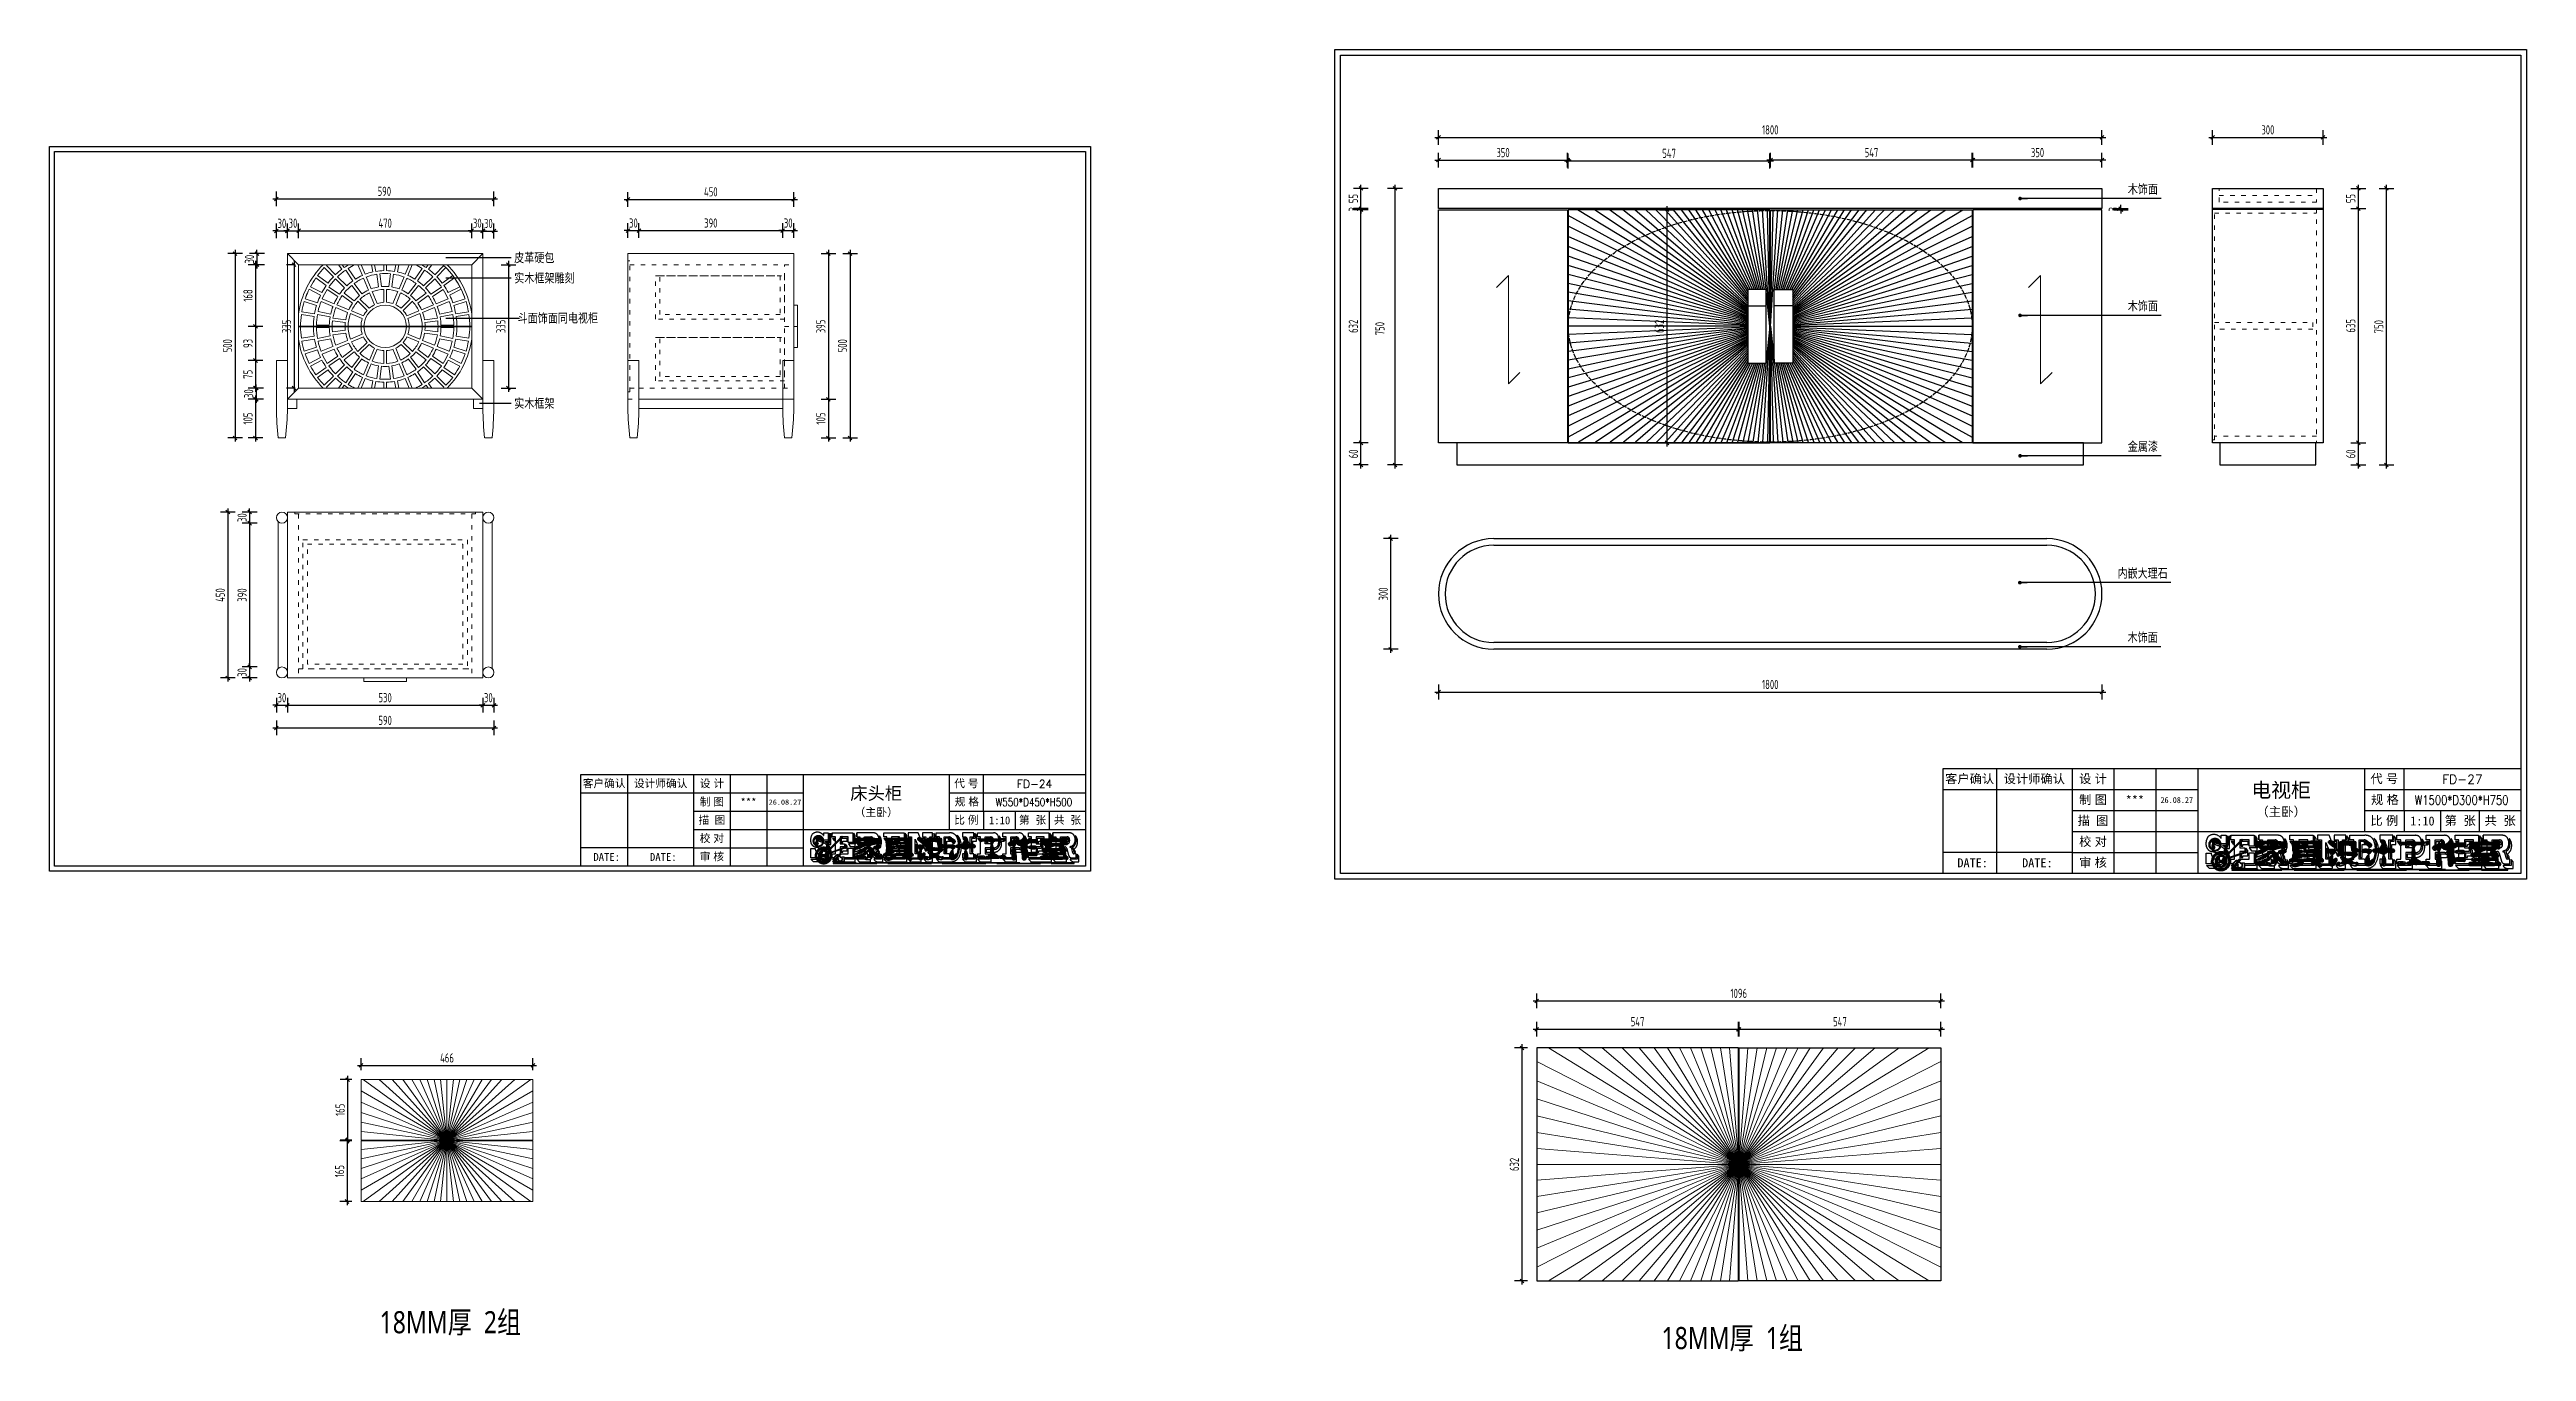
# Model space of a CAD drawing. Header units: millimetres. Extents: x 79169 to 85888, y -155513 to -151980.
import ezdxf

# ---------------------------------------------------------------- set-up
doc = ezdxf.new("R2010")
doc.units = ezdxf.units.MM
doc.linetypes.add('$0$$0$ACAD_ISO03W100', pattern=[30, 12, -18])
doc.linetypes.add('ACAD_ISO02W100', pattern=[15, 12, -3])
for name, color, linetype in [('1', 1, 'Continuous'), ('2', 252, 'ACAD_ISO02W100'), ('TITLE', 7, 'Continuous')]:
    doc.layers.add(name, color=color, linetype=linetype)
doc.layers.add('7尺寸标注线', color=7, linetype='Continuous', lineweight=15)
doc.styles.add('DIM_FONT', font='architxt.shx', dxfattribs={"width": 0.8})
doc.styles.add('FS', font='', dxfattribs={"width": 0.8})
doc.styles.get("Standard").update_dxf_attribs({"font": 'txt', "bigfont": 'gbcbig.shx'})
doc.styles.get('FS').set_extended_font_data('Microsoft YaHei')
doc.dimstyles.new('Copy of AXIS', dxfattribs={"dimscale": 10, "dimtxt": 2.5, "dimasz": 1, "dimexe": 2, "dimexo": 2.5, "dimgap": 0.8, "dimtad": 1, "dimdec": 0, "dimzin": 12, "dimdsep": 46, "dimtxsty": 'DIM_FONT', "dimblk": 'OBLIQUE', "dimcen": 0.09, "dimdle": 1, "dimclrd": 1, "dimclre": 1, "dimclrt": 256, "dimadec": 0, "dimazin": 0, "dimtfac": 1, "dimtdec": 0, "dimtix": 1, "dimtmove": 1, "dimatfit": 3, "dimfxl": 2, "dimfxlon": 1, "dimtolj": 1, "dimtzin": 0, "dimarcsym": 0})
pattern_1 = [(90, (-240.34799, -2.14488), (-0.1, 6e-18), [])]

msp = doc.modelspace()

# ---------------------------------------------------------------- texts
at = {"layer": '7尺寸标注线', "char_height": 25, "attachment_point": 1, "style": 'DIM_FONT'}
for s, insert in [('{\\fSimSun|b0|i0|c134|p2;皮革硬包}', (80429.2, -152532)), ('{\\fSimSun|b0|i0|c134|p54;实木框架雕刻}', (80429.2, -152587.2)), ('{\\fSimSun|b0|i0|c134|p54;\\C3;斗面饰面同电视柜}', (80438.5, -152695.9)), ('{\\fSimSun|b0|i0|c134|p2;实木框架}', (80429.2, -152927.4))]:
    msp.add_mtext(s, dxfattribs=dict(at, insert=insert))
at = {"layer": '7尺寸标注线', "color": 0, "char_height": 60, "attachment_point": 1, "style": 'FS'}
for s, insert in [('18MM厚  2组', (80063.9, -155403.2)), ('18MM厚  1组', (83541.6, -155446.2))]:
    msp.add_mtext_dynamic_manual_height_columns(s, width=484.542, gutter_width=12.5, heights=[0], dxfattribs=dict(at, insert=insert))
at = {"layer": 'TITLE', "attachment_point": 5}
for s, insert, char_height, width in [('{\\fFangSong_GB2312|b0|i0|c134|p49;客户确认}', (84377.8, -153959.9), 24.339, 145.519), ('{\\fFangSong_GB2312|b0|i0|c134|p49;设计师确认}', (84553.2, -153959.9), 24.339, 205.148), ('\\fﾷￂￋￎ_GB2312|b0|i0|c134|p49;设 计', (84712.5, -153959.9), 24.339, 113.581), ('\\fﾷￂￋￎ_GB2312|b0|i0|c134|p49;代 号', (85502.7, -153959.9), 24.339, 107.09), ('{\\Fromanc|c134;FD-27}', (85714.5, -153959.9), 24.339, 316.404), ('{\\fFangSong_GB2312|b0|i0|c134|p49;客户确认}', (80673.2, -153972.5), 21.261, 127.119), ('{\\fFangSong_GB2312|b0|i0|c134|p49;设计师确认}', (80826.4, -153972.5), 21.261, 179.209), ('\\fﾷￂￋￎ_GB2312|b0|i0|c134|p49;制 图', (80965.5, -154022.1), 21.261, 99.346), ('\\fﾷￂￋￎ_GB2312|b0|i0|c134|p49;设 计', (80965.6, -153972.5), 21.261, 99.22), ('{\\fSimSun|b0|i0|c134|p54;***}', (81064.8, -154022.1), 21.261, 99.093), ('{\\fFangSong_GB2312|b0|i0|c134|p49;26.08.27}', (81164, -154022.1), 14.174, 99.22), ('{\\fSimHei|b0|i0|c134|p49;\\H1.16x;床头柜\\P\\fSimSun|b0|i0|c134|p54;\\H0.62857x;（主卧）}', (81411.4, -154022.1), 29.742, 395.461), ('\\fﾷￂￋￎ_GB2312|b0|i0|c134|p49;代 号', (81655.9, -153972.5), 21.261, 93.55), ('\\fﾷￂￋￎ_GB2312|b0|i0|c134|p49;规 格', (81657.3, -154022.1), 21.261, 96.453), ('{\\Fromanc|c134;\\W0.8;W550*D450*H500}', (81839.2, -154022.1), 21.686, 276.397), ('{\\Fromanc|c134;FD-24}', (81840.9, -153972.5), 21.261, 276.397), ('\\fﾷￂￋￎ_GB2312|b0|i0|c134|p49;制 图', (84712.5, -154016.6), 24.339, 113.726), ('{\\fSimSun|b0|i0|c134|p54;***}', (84826, -154016.6), 24.339, 113.436), ('{\\fFangSong_GB2312|b0|i0|c134|p49;26.08.27}', (84939.7, -154016.6), 16.226, 113.581), ('{\\fSimHei|b0|i0|c134|p49;\\H1.16x;电视柜\\P\\fSimSun|b0|i0|c134|p54;\\H0.62857x;（主卧）}', (85222.8, -154016.6), 34.047, 452.701), ('\\fﾷￂￋￎ_GB2312|b0|i0|c134|p49;规 格', (85504.4, -154016.6), 24.339, 110.413), ('{\\Fromanc|c134;\\W0.8;W1500*D300*H750}', (85712.5, -154016.6), 24.825, 316.404), ('{\\fFangSong_GB2312|b0|i0|c134|p49;描 图}', (80965.6, -154071.7), 21.261, 99.22), ('\\fﾷￂￋￎ_GB2312|b0|i0|c134|p49;比 例', (81655.9, -154071.7), 21.261, 93.55), ('{\\fSimSun|b0|i0|c134|p54;1:10}', (81746.1, -154071.7), 21.261, 86.835), ('\\fﾷￂￋￎ_GB2312|b0|i0|c134|p49;第  张', (81835.6, -154071.7), 21.261, 92.132), ('\\fﾷￂￋￎ_GB2312|b0|i0|c134|p49;共  张', (81930.3, -154071.7), 21.261, 97.43), ('{\\fFangSong_GB2312|b0|i0|c134|p49;描 图}', (84712.5, -154073.4), 24.339, 113.581), ('\\fﾷￂￋￎ_GB2312|b0|i0|c134|p49;比 例', (85502.7, -154073.4), 24.339, 107.09), ('{\\fSimSun|b0|i0|c134|p54;1:10}', (85606, -154073.4), 24.339, 99.403), ('\\fﾷￂￋￎ_GB2312|b0|i0|c134|p49;第  张', (85708.4, -154073.4), 24.339, 105.468), ('\\fﾷￂￋￎ_GB2312|b0|i0|c134|p49;共  张', (85816.9, -154073.4), 24.339, 111.532), ('\\fﾷￂￋￎ_GB2312|b0|i0|c134|p49;校 对', (80965.5, -154121.3), 21.261, 99.346), ('\\fﾷￂￋￎ_GB2312|b0|i0|c134|p49;校 对', (84712.5, -154130.2), 24.339, 113.726), ('{\\fFangSong_GB2312|b0|i0|c134|p49; DATE:}', (80673, -154170.9), 21.261, 127.466), ('{\\fFangSong_GB2312|b0|i0|c134|p49; DATE:}', (80826.4, -154170.9), 21.261, 179.209), ('\\fﾷￂￋￎ_GB2312|b0|i0|c134|p49;审 核', (80965.5, -154170.9), 21.261, 99.346), ('{\\fFangSong_GB2312|b0|i0|c134|p49; DATE:}', (84377.6, -154187), 24.339, 145.916), ('{\\fFangSong_GB2312|b0|i0|c134|p49; DATE:}', (84553.2, -154187), 24.339, 205.148), ('\\fﾷￂￋￎ_GB2312|b0|i0|c134|p49;审 核', (84712.5, -154187), 24.339, 113.726)]:
    msp.add_mtext(s, dxfattribs=dict(at, insert=insert, char_height=char_height, width=width))

# ---------------------------------------------------------------- blocks, each defined once
blk = doc.blocks.new('标')
at = {"layer": '2'}
h = blk.add_hatch(dxfattribs=at)
h.set_pattern_fill('_USER', color=256, scale=0.1, angle=90, style=0, pattern_type=0)
h.set_pattern_definition(pattern_1)
edge = h.paths.add_edge_path(flags=17)
edge.add_arc((-37.41, 5.53), 0.139, 37.71528, 80.19853, ccw=False)
edge.add_arc((-37.03, 5.86), 0.361, 222.38663, 235.83653)
edge.add_arc((-37.75, 5.6), 0.515, 315.21807, 355.27069, ccw=False)
edge.add_arc((-37.59, 5.44), 0.282, 284.57467, 315.34438, ccw=False)
edge.add_arc((-37.53, 5.31), 0.15, 220.56648, 276.37791, ccw=False)
edge.add_line((-37.65, 5.21), (-37.69, 5.21))
edge.add_line((-37.69, 5.21), (-37.69, 5.24))
edge.add_arc((-37.99, 5.77), 0.614, 299.74506, 350.27244)
edge = h.paths.add_edge_path(flags=17)
edge.add_arc((-36.14, 6.48), 0.767, 149.60728, 168.2317, ccw=False)
edge.add_arc((-37.36, 7.13), 0.622, 334.3638, 361.36021)
edge.add_arc((-36.81, 6.89), 0.263, 49.99595, 75.28589, ccw=False)
edge.add_arc((-36.34, 7.41), 0.432, 226.06396, 237.78962)
edge.add_arc((-37.19, 6.99), 0.616, -21.5574, 4.5696, ccw=False)
edge.add_arc((-33.72, 5.24), 3.28, 152.15902, 154.75238)
edge.add_arc((-36.79, 7.23), 0.609, 259.8428, 280.1572, ccw=False)
edge = h.paths.add_edge_path()
edge.add_arc((-35.45, 5.29), 2.55, 131.88145, 174.98871)
edge.add_line((-37.99, 5.52), (-37.99, 5.43))
edge.add_line((-37.99, 5.43), (-37.95, 5.41))
edge.add_line((-37.95, 5.41), (-37.95, 5.41))
edge.add_line((-37.95, 5.41), (-37.95, 5.41))
edge.add_line((-37.95, 5.41), (-37.95, 5.41))
edge.add_line((-37.95, 5.41), (-37.95, 5.41))
edge.add_line((-37.95, 5.41), (-37.95, 5.41))
edge.add_line((-37.95, 5.41), (-37.95, 5.41))
edge.add_line((-37.95, 5.41), (-37.95, 5.4))
edge.add_line((-37.95, 5.4), (-37.95, 5.4))
edge.add_line((-37.95, 5.4), (-37.95, 5.4))
edge.add_line((-37.95, 5.4), (-37.95, 5.4))
edge.add_line((-37.95, 5.4), (-37.95, 5.4))
edge.add_line((-37.95, 5.4), (-37.95, 5.39))
edge.add_line((-37.95, 5.39), (-37.95, 5.39))
edge.add_line((-37.95, 5.39), (-37.96, 5.38))
edge.add_line((-37.96, 5.38), (-37.97, 5.36))
edge.add_line((-37.97, 5.36), (-37.99, 5.33))
edge.add_line((-37.99, 5.33), (-38.02, 5.29))
edge.add_line((-38.02, 5.29), (-38.03, 5.27))
edge.add_line((-38.03, 5.27), (-38.03, 5.26))
edge.add_line((-38.03, 5.26), (-38.03, 5.26))
edge.add_line((-38.03, 5.26), (-38.03, 5.26))
edge.add_line((-38.03, 5.26), (-38.03, 5.26))
edge.add_arc((-37.65, 5.15), 0.398, 165.01049, 240.59429)
edge.add_arc((-37.23, 6.15), 1.48, 245.37195, 574.15877)
edge.add_arc((-38.2, 5.52), 0.319, 217.43169, 257.19538)
edge.add_arc((-38.29, 5.28), 0.0776, 288.51013, 402.80473)
edge.add_arc((-37.23, 6.12), 1.28, -118.02818, 218.18753, ccw=False)
edge.add_arc((-37.67, 5.22), 0.278, 168.15938, 235.91438, ccw=False)
edge.add_arc((-37.87, 5.2), 0.107, 70.3908, 132.18684, ccw=False)
edge.add_line((-37.84, 5.3), (-37.84, 5.28))
edge.add_line((-37.84, 5.28), (-37.75, 5.28))
edge.add_line((-37.75, 5.28), (-37.75, 5.3))
edge.add_arc((-37.97, 5.77), 0.514, 294.55227, 358.07524)
edge.add_arc((-37.36, 5.9), 0.177, 186.86228, 238.15748, ccw=False)
edge.add_arc((-36.81, 5.86), 0.723, 157.3606, 178.27968, ccw=False)
edge.add_arc((-36.19, 5.7), 1.37, 136.88658, 161.2415, ccw=False)
edge.add_arc((-36.49, 5.71), 1.15, 113.80587, 126.9139, ccw=False)
edge.add_arc((-36.98, 6.85), 0.0875, 284.43068, 346.1916)
edge.add_arc((-37.98, 7.14), 1.13, 343.99432, 363.76751)
edge.add_arc((-36.98, 6.86), 0.373, 70.44581, 118.10443)
edge = h.paths.add_edge_path()
edge.add_arc((-35.78, 2.18), 2.26, -288.28056, 18.89889, ccw=False)
edge.add_line((-35.07, 4.33), (-33.72, 8.29))
edge.add_line((-33.72, 8.29), (-33.43, 8.18))
edge.add_line((-33.43, 8.18), (-34.8, 4.22))
edge.add_arc((-35.79, 2.18), 2.27, 48.81744, 64.06297, ccw=False)
edge.add_line((-34.3, 3.89), (-30.69, 7.47))
edge.add_line((-30.69, 7.47), (-30.51, 7.3))
edge.add_line((-30.51, 7.3), (-34.12, 3.71))
edge.add_arc((-35.75, 2.19), 2.23, 25.12362, 42.94259, ccw=False)
edge.add_line((-33.73, 3.14), (-29.78, 4.52))
edge.add_line((-29.78, 4.52), (-29.67, 4.26))
edge.add_line((-29.67, 4.26), (-33.64, 2.91))
edge = h.paths.add_edge_path(flags=16)
edge.add_arc((-35.78, 2.18), 1.87, 0, 360)
edge = h.paths.add_edge_path(flags=0)
edge.add_ellipse((-35.78, 2.18), major_axis=(0, 1.24), ratio=0.667783, start_angle=0, end_angle=360)
edge = h.paths.add_edge_path(flags=0)
edge.add_ellipse((-35.78, 2.18), major_axis=(0, 1.51), ratio=0.90083, start_angle=0, end_angle=360)
h.paths.add_polyline_path([(-35.4, 1.98), (-35.4, 1.64), (-35.3, 1.64), (-35.3, 2.71), (-35.4, 2.71), (-35.4, 2.35), (-36.16, 2.35), (-36.16, 2.71), (-36.26, 2.71), (-36.26, 1.64), (-36.16, 1.64), (-36.16, 1.98)], flags=0)
h = blk.add_hatch(dxfattribs=at)
h.set_pattern_fill('_USER', color=256, scale=0.1, angle=90, style=0, pattern_type=0)
h.set_pattern_definition(pattern_1)
edge = h.paths.add_edge_path()
edge.add_arc((-13.89, 1.64), 0.197, 123.6956, 212.26713, ccw=False)
edge.add_arc((-13.62, 1.32), 0.615, 77.11728, 127.91523, ccw=False)
edge.add_arc((-13.56, -0.03), 1.95, 71.26146, 87.61381, ccw=False)
edge.add_arc((-2.61, 53.97), 53.17, 258.80094, 259.67239)
edge.add_arc((-12.21, 0.64), 1.02, 47.40204, 86.32183, ccw=False)
edge.add_arc((-11.78, 1.25), 0.302, -58.27711, 28.90126, ccw=False)
edge.add_arc((-11.9, 1.49), 0.567, 250.64912, 299.26155, ccw=False)
edge.add_arc((-14.02, -3.96), 5.28, 68.49833, 85.75041)
edge.add_arc((-13.59, 1.89), 0.588, 217.67835, 265.9281, ccw=False)
edge = h.paths.add_edge_path()
edge.add_arc((-22.21, 3.98), 0.214, 16.49864, 87.16989, ccw=False)
edge.add_arc((-22.56, 4), 0.555, -24.50329, 3.99652, ccw=False)
edge.add_arc((-21.77, 3.63), 0.322, 154.57592, 219.42135)
edge.add_arc((-18.68, 6.09), 4.27, 218.63639, 251.69466)
edge.add_arc((-20.1, 1.8), 0.254, -44.9639, 71.81535, ccw=False)
edge.add_arc((-20.39, 1.94), 0.573, 268.79438, 326.18594, ccw=False)
edge.add_arc((-20.28, 2.74), 1.38, 229.15213, 264.58085, ccw=False)
edge.add_arc((-18.85, 5.25), 4.26, 224.88857, 236.81623, ccw=False)
edge.add_arc((-22.05, 2.07), 0.263, 44.88857, 135.11143)
edge.add_arc((-20.21, 1.11), 2.33, 150.65375, 166.38519)
edge.add_arc((-23.27, 1.89), 0.832, 275.0047, 343.53902, ccw=False)
edge.add_arc((-23.58, 3.79), 2.76, 244.01199, 277.8853, ccw=False)
edge.add_arc((-24.68, 1.52), 0.227, 115.98801, 244.01199, ccw=False)
edge.add_arc((-24.44, 1.22), 0.608, 66.04095, 123.90017, ccw=False)
edge.add_arc((-23.72, 3.61), 1.89, 255.32115, 272.73543)
edge.add_arc((-23.95, 2.53), 0.872, 291.86433, 337.61815)
edge.add_arc((-24.5, 2.74), 1.46, 338.14322, 365.51345)
edge.add_arc((-23.48, 2.81), 0.441, 8.65021, 87.23711)
edge.add_arc((-23.56, 3.56), 0.32, 236.90618, 287.2422, ccw=False)
edge.add_arc((-22.77, 3.09), 0.98, 135.87109, 168.07922, ccw=False)
edge.add_arc((-24.3, 4.28), 0.964, 328.424, 364.95559)
edge.add_arc((-23.09, 4.41), 0.255, 123.50965, 192.01717, ccw=False)
edge.add_arc((-23.14, 4.5), 0.152, 34.26256, 125.08533, ccw=False)
edge.add_arc((-22.26, 5.12), 0.92, 215.39895, 254.90074)
edge.add_arc((-22.21, 5.28), 1.09, 254.40056, 270.44906)
edge = h.paths.add_edge_path()
edge.add_arc((-21.31, 3.92), 0.655, 118.9931, 155.86922, ccw=False)
edge.add_arc((-19.03, -0.15), 5.32, 106.90711, 119.17496, ccw=False)
edge.add_arc((-20.48, 4.54), 0.413, 45.84685, 103.97559, ccw=False)
edge.add_arc((-20.45, 4.57), 0.368, -1.00788, 46.00323, ccw=False)
edge.add_arc((-20.33, 4.6), 0.258, 300.51479, 351.04552, ccw=False)
edge.add_arc((-21.53, 7.07), 3, 272.1747, 296.18211, ccw=False)
edge.add_arc((-21.41, 5.21), 1.13, 244.0988, 269.91039, ccw=False)
edge = h.paths.add_edge_path()
edge.add_arc((-23.82, 1.92), 1.17, 86.80341, 116.56371)
edge.add_arc((-51.65, 63.25), 66.17, 293.45056, 294.372, ccw=False)
edge.add_arc((-28.04, 8.33), 6.41, 282.66714, 295.21275, ccw=False)
edge.add_arc((-27.29, 4.26), 2.28, 269.22284, 286.61732, ccw=False)
edge.add_arc((-27.27, 1.67), 0.329, 99.10743, 172.01989)
edge.add_arc((-27.26, 1.67), 0.335, 172.52078, 252.30091)
edge.add_arc((-26.99, 3.83), 2.51, 261.37744, 290.84641)
edge.add_arc((-27.6, 6.5), 5.24, 286.66069, 314.38032)
edge.add_arc((-24.49, 3.28), 0.765, 317.17985, 345.92401)
edge = h.paths.add_edge_path()
edge.add_arc((-27.16, 6.88), 4.3, 268.63717, 324.1479, ccw=False)
edge.add_arc((-27.25, 2.95), 0.361, 189.65031, 268.11262, ccw=False)
edge.add_arc((-27.05, 2.96), 0.565, 156.13712, 187.22542, ccw=False)
edge.add_arc((-27.2, 2.82), 0.514, 93.55063, 135.29691, ccw=False)
edge.add_arc((-27.16, 5.6), 2.26, 268.26869, 290.19633)
edge.add_arc((-29.41, 13.31), 10.29, 287.13217, 301.12228)
edge.add_arc((-23.81, 4.03), 0.553, 80.96218, 121.41667, ccw=False)
edge.add_arc((-23.73, 4.48), 0.0893, 8.09445, 81.68274, ccw=False)
edge.add_arc((-24, 4.52), 0.355, 333.99225, 356.35317, ccw=False)
edge = h.paths.add_edge_path()
edge.add_arc((-26.23, 5.54), 0.304, 84.68225, 172.09458)
edge.add_arc((-26.27, 5.51), 0.269, 164.95489, 248.75667)
edge.add_arc((-25.98, 6.64), 1.43, 254.34961, 277.27688)
edge.add_arc((-25.75, 4.92), 0.303, 59.10423, 99.11925, ccw=False)
edge.add_arc((-25.61, 5.15), 0.039, -41.55513, 61.51215, ccw=False)
edge.add_arc((-26.38, 5.75), 1.01, 282.11486, 321.74979, ccw=False)
edge.add_arc((-27.09, 6.78), 2.22, 267.48944, 294.51495, ccw=False)
edge.add_arc((-27.14, 4.26), 0.305, 98.18768, 191.42913)
edge.add_arc((-27.08, 4.28), 0.375, 192.58844, 276.58529)
edge.add_arc((-27.94, 9.66), 5.82, 278.98005, 303.64517)
edge.add_arc((-23.62, 3.02), 2.1, 104.27192, 121.62093, ccw=False)
edge.add_arc((-23.98, 4.46), 0.619, 46.56676, 104.36501, ccw=False)
edge.add_arc((-23.03, 5.58), 0.851, 231.8522, 256.84322)
edge.add_arc((-23.22, 4.97), 0.217, 268.04021, 333.60528)
edge.add_arc((-22.07, 4), 1.29, 101.29506, 137.70812, ccw=False)
edge.add_arc((-21.61, 1.69), 3.65, 83.83795, 101.18246, ccw=False)
edge.add_arc((-21.23, 5.76), 0.444, 271.80321, 317.56696)
edge.add_arc((-21.11, 5.62), 0.263, 321.33308, 435.5689)
edge.add_arc((-21.52, 2.59), 3.33, 81.76697, 94.10546)
edge.add_arc((-28.86, 365.56), 359.73, 270.42355, 271.13088, ccw=False)
edge = h.paths.add_edge_path()
edge.add_arc((-24.96, 8.27), 1.39, 271.64135, 305.58202, ccw=False)
edge.add_arc((-26, 44.48), 37.61, 268.35865, 271.64135, ccw=False)
edge.add_arc((-27.1, 6.4), 0.488, 87.80736, 113.83578)
edge.add_arc((-26.78, 6.65), 0.552, 159.20224, 189.48679)
edge.add_arc((-28.01, 6.48), 0.695, -36.54876, 6.1867, ccw=False)
edge.add_arc((-27.04, 5.74), 0.533, 141.31788, 187.90691)
edge.add_arc((-27.25, 5.78), 0.337, 199.33843, 266.07162)
edge.add_arc((-27.17, 5.88), 0.451, 256.59084, 342.10862)
edge.add_arc((-26.17, 5.54), 0.602, 103.26574, 160.79814, ccw=False)
edge.add_arc((-24.53, -0.26), 6.63, 92.69981, 105.5264, ccw=False)
edge.add_line((-24.85, 6.36), (-22.13, 6.36))
edge.add_arc((-22.03, 3.87), 2.5, 68.86609, 92.37852, ccw=False)
edge.add_arc((-21.79, 4.94), 1.41, 28.93852, 62.26215, ccw=False)
edge.add_arc((-20.22, 5.83), 0.389, 211.37047, 287.64871)
edge.add_arc((-20.21, 5.77), 0.326, 289.84847, 353.13945)
edge.add_arc((-21.84, 5.74), 1.96, 359.76092, 381.28293)
edge.add_arc((-20.6, 6.32), 0.594, 12.58226, 60.63862)
edge.add_arc((-18.08, 85.21), 78.41, 266.84131, 268.37379, ccw=False)
edge.add_arc((-22.54, 9.17), 2.25, 241.26336, 273.55913, ccw=False)
edge.add_arc((-23.85, 6.77), 0.481, 61.26336, 129.32671)
edge = h.paths.add_edge_path()
edge.add_arc((-16.28, 1.4), 0.551, 59.89183, 98.23942)
edge.add_arc((-14.89, -6.91), 8.97, 99.44984, 106.44143)
edge.add_arc((-18.24, 4.45), 2.87, 265.0085, 286.44143, ccw=False)
edge.add_arc((-18.52, 1.3), 0.294, 85.0085, 166.9946)
edge.add_arc((-18.31, 1.48), 0.507, 193.34611, 249.78711)
edge.add_arc((-17.96, 2.42), 1.51, 249.78711, 287.52387)
edge.add_arc((-18.96, 6.43), 5.64, 284.90228, 301.02223)
edge.add_arc((-16.15, 1.76), 0.183, 300.73743, 400.06258)
edge = h.paths.add_edge_path()
edge.add_arc((-15.78, 138.19), 134.43, 269.56018, 271.04168, ccw=False)
edge.add_arc((-16.9, 4.86), 1.1, 241.39933, 274.7919, ccw=False)
edge.add_arc((-17.37, 4), 0.122, 100.2052, 241.39933, ccw=False)
edge.add_arc((-13.33, -9.14), 13.87, 104.32973, 107.05504, ccw=False)
edge.add_arc((-16.98, 5.3), 1.02, 282.47893, 315.2268)
edge.add_arc((-16.31, 4.63), 0.0809, 315.2268, 424.24688)
edge.add_arc((-16.71, 3.91), 0.911, 61.40786, 83.69168)
edge.add_arc((-16.56, 6.23), 1.42, 243.56907, 267.6936, ccw=False)
edge.add_arc((-17.12, 5.1), 0.158, 164.33218, 246.11165, ccw=False)
edge.add_arc((-16.62, 4.1), 1.24, 99.36612, 121.80183, ccw=False)
edge.add_arc((-16.74, 15.07), 9.76, 269.52757, 283.2765)
edge.add_arc((-14.53, 5.67), 0.0999, 283.2765, 434.89204)
edge.add_arc((-15.33, 2.56), 3.31, 75.58968, 89.28301)
edge.add_arc((-15.66, 24.67), 18.8, 266.46314, 271.15225, ccw=False)
edge.add_arc((-16.92, 6.96), 1.06, 236.59665, 275.14176, ccw=False)
edge.add_arc((-17.44, 6.17), 0.114, 112.44263, 236.59665, ccw=False)
edge.add_arc((-15.04, 2.18), 4.77, 113.54306, 120.84157, ccw=False)
edge.add_arc((-17.05, 6.71), 0.185, 304.22099, 363.96224)
edge.add_arc((-17.2, 6.37), 0.482, 46.27004, 85.67072)
edge.add_arc((-17.85, 1.39), 5.51, 82.80409, 97.43326)
edge.add_arc((-18.52, 6.66), 0.189, 102.77184, 209.84733)
edge.add_arc((-20.17, 5.29), 1.96, 12.04562, 40.83371, ccw=False)
edge.add_arc((-25.48, 4.62), 7.31, -12.81255, 8.48665, ccw=False)
edge.add_arc((-18.64, 3), 0.292, -94.76931, 0.24444, ccw=False)
edge.add_arc((-18.76, 2.22), 0.5, 79.39698, 139.36967)
edge.add_arc((-18.92, 2.35), 0.293, 139.36967, 225.40613)
edge.add_arc((-18.54, 3.08), 1.11, 238.1308, 275.49692)
edge.add_arc((-15.36, -29.9), 32.02, 85.43655, 95.49692, ccw=False)
edge.add_arc((-12.25, 9.11), 7.1, 265.43655, 277.31923)
edge.add_arc((-11.38, 2.34), 0.281, 277.31923, 368.95217)
edge.add_arc((-11.46, 2.33), 0.358, 8.95217, 74.36768)
edge.add_arc((-11.36, 3.29), 0.623, 195.02406, 269.37471, ccw=False)
edge.add_arc((-0.2, 4.27), 11.81, 171.89366, 185.5303, ccw=False)
edge.add_arc((-10.59, 5.73), 1.32, 143.35576, 170.916, ccw=False)
edge.add_arc((-11.83, 6.65), 0.221, 323.35576, 437.97289)
edge.add_arc((-13.89, -14.99), 21.96, 84.4833, 96.97442)
edge.add_arc((-16.55, 6.71), 0.0914, 96.97442, 190.83329)
edge.add_arc((-16.44, 6.75), 0.206, 195.86956, 257.94036)
edge.add_arc((-16, 8.15), 1.67, 253.10655, 271.97166)
edge.add_arc((-2.02, 405.56), 399.32, 268.00252, 268.4129)
edge.add_arc((-13.09, 5.96), 0.425, 31.83517, 88.4129, ccw=False)
edge.add_arc((-13.38, 6.92), 0.975, 281.11604, 311.53433, ccw=False)
edge.add_arc((-12.11, -0.52), 6.57, 99.45386, 107.97189)
edge.add_arc((-14.12, 5.68), 0.0531, 107.97189, 223.92669)
edge.add_arc((-13.58, 6.44), 0.988, 233.8657, 273.96763)
edge.add_arc((-13.43, 4.28), 1.18, 54.15907, 93.96763, ccw=False)
edge.add_arc((-13.24, 5.46), 0.554, 284.0897, 335.83766, ccw=False)
edge.add_arc((-13.43, 6.22), 1.33, 272.275, 284.0897, ccw=False)
edge.add_arc((-13.67, -9.14), 14.02, 88.83222, 97.88752)
edge.add_arc((-15.56, 4.44), 0.312, 94.86415, 138.74836)
edge.add_arc((-15.51, 4.76), 0.306, 201.46345, 244.26821)
edge.add_arc((-15.05, 6.15), 1.76, 250.34246, 272.44117)
edge.add_arc((-14.53, -6.03), 10.42, 82.84041, 92.44117, ccw=False)
edge.add_arc((-13.24, 3.76), 0.55, 30.1039, 89.96262, ccw=False)
edge.add_arc((-13.39, 4.65), 0.875, 273.66423, 315.68636, ccw=False)
edge.add_arc((-13.33, 3.79), 0.0105, 240.33696, 273.66423, ccw=False)
edge = h.paths.add_edge_path(flags=16)
edge.add_arc((-16.2, -1.53), 4.78, 86.22274, 100.47273)
edge.add_arc((-16.96, 2.47), 0.721, 98.85436, 128.91676)
edge.add_arc((-17.33, 2.93), 0.123, 128.91676, 215.87908)
edge.add_arc((-16.98, 3.37), 0.677, 228.20284, 270.79746)
edge.add_arc((-16.42, 7.47), 4.81, 263.39465, 276.54342)
edge.add_arc((-14.12, -44.09), 46.81, 88.90883, 92.14582, ccw=False)
edge.add_arc((-13.11, 3.38), 0.682, 260.24124, 295.52732)
edge.add_arc((-12.96, 2.94), 0.22, 308.82121, 426.98487)
edge.add_arc((-13.99, -1.06), 4.35, 75.0384, 95.62796)
edge.add_arc((-16.75, 116.33), 113.08, 270.43671, 271.1787, ccw=False)
edge = h.paths.add_edge_path()
edge.add_arc((-4.31, 2.61), 0.364, 74.47949, 112.66281, ccw=False)
edge.add_arc((-4.24, 2.89), 0.0763, -12.65538, 71.97949, ccw=False)
edge.add_arc((-4.5, 2.86), 0.33, -42.44412, 0.89182, ccw=False)
edge.add_arc((-4, 2.41), 0.348, 137.55588, 222.44412)
edge.add_arc((-3.39, 3.06), 1.24, 225.89818, 275.15336)
edge.add_arc((-3.17, 1.36), 0.475, 37.93708, 102.96494, ccw=False)
edge.add_arc((-2.92, 1.56), 0.153, -42.81313, 36.97496, ccw=False)
edge.add_arc((-3.53, 1.91), 0.845, 263.43201, 327.92342, ccw=False)
edge.add_arc((-2.93, 5.15), 4.14, 242.03013, 260.31321, ccw=False)
edge.add_arc((-5.35, 0.58), 1.04, 62.03013, 117.96987)
edge.add_arc((-7.51, 4.41), 3.36, 278.63936, 299.77921, ccw=False)
edge.add_arc((-7.16, 1.94), 0.867, 214.76869, 280.02977, ccw=False)
edge.add_arc((-7.59, 1.54), 0.292, 104.6404, 197.83525, ccw=False)
edge.add_arc((-7.45, 0.98), 0.866, 75.3596, 104.6404, ccw=False)
edge.add_arc((-7.08, 2.99), 1.18, 262.82109, 305.99459)
edge.add_arc((-6.48, 2.17), 0.167, 305.99459, 414.00541)
edge.add_arc((-5, 4.29), 2.42, 213.81549, 235.16022, ccw=False)
edge.add_arc((-6.76, 3.05), 0.28, 77.88933, 202.03063, ccw=False)
edge.add_arc((-6.86, 2.37), 0.967, 47.31204, 80.46846, ccw=False)
edge.add_arc((-5.2, 4.33), 1.6, 231.14077, 259.4452)
edge.add_arc((-5.25, 4.39), 1.65, 261.73953, 298.95244)
edge = h.paths.add_edge_path()
edge.add_arc((-6.74, 1.41), 2.83, 89.20149, 109.04229, ccw=False)
edge.add_arc((-5.42, -63.49), 67.74, 88.92346, 91.07654, ccw=False)
edge.add_arc((-4.07, 1.93), 2.3, 67.17804, 92.00447, ccw=False)
edge.add_arc((-3.24, 3.81), 0.257, 8.12004, 75.73378, ccw=False)
edge.add_arc((-3.29, 3.85), 0.304, 302.85846, 358.54486, ccw=False)
edge.add_arc((-4.28, 4.53), 1.48, 279.98011, 320.87611, ccw=False)
edge.add_arc((-4.07, 3.19), 0.128, 178.12903, 291.72719, ccw=False)
edge.add_arc((-3.9, 3.35), 0.336, 173.21172, 208.5573, ccw=False)
edge.add_arc((-4.37, 3.38), 0.135, 3.91541, 67.81171)
edge.add_arc((-6.05, -12.96), 16.56, 83.98196, 94.0881)
edge.add_arc((-7.37, 4), 0.465, 211.6654, 287.25768, ccw=False)
edge.add_arc((-7.58, 3.87), 0.221, 111.07996, 211.6654, ccw=False)
edge = h.paths.add_edge_path()
edge.add_arc((-5.22, -19.44), 26.36, 86.78723, 93.63488)
edge.add_arc((-6.8, 5.48), 1.39, 93.82462, 112.17976)
edge.add_arc((-6.89, 6.72), 0.44, 174.00592, 224.13112)
edge.add_arc((-7.56, 6.06), 0.503, -28.12744, 44.13112, ccw=False)
edge.add_arc((-10.29, 6.96), 3.36, 328.79239, 340.35676, ccw=False)
edge.add_arc((-7.74, 5.41), 0.382, 273.59685, 328.79239, ccw=False)
edge.add_arc((-7.56, 4.8), 0.278, 123.50906, 223.1463)
edge.add_arc((-7.22, 5.12), 0.741, 223.1463, 266.24288)
edge.add_arc((-7.24, 4.89), 0.512, 266.24288, 338.3741)
edge.add_arc((-11.04, 7.12), 4.92, 330.53731, 345.86034)
edge.add_arc((-5.93, 5.83), 0.351, 98.33754, 165.86034, ccw=False)
edge.add_arc((-5.3, 3.12), 3.14, 80.97244, 102.68036, ccw=False)
edge.add_arc((-4.87, 5.76), 0.46, 3.73018, 80.97244, ccw=False)
edge.add_arc((-0.42, 5.57), 4, 176.85693, 189.96418)
edge.add_arc((-3.78, 5.01), 0.598, 192.29032, 277.16991)
edge.add_arc((-3.58, 7.37), 2.96, 267.65906, 283.94262)
edge.add_arc((-3.34, 4.73), 0.526, 333.63644, 394.35626)
edge.add_arc((-3.21, 4.72), 0.436, 45.15096, 92.03409)
edge.add_arc((-3.28, 5.43), 0.282, 201.08016, 280.60456, ccw=False)
edge.add_arc((-2.01, 5.69), 1.58, 144.68057, 193.05611, ccw=False)
edge.add_arc((-3.44, 6.7), 0.173, 324.68057, 367.47405)
edge.add_arc((-3.73, 6.1), 0.777, 53.15723, 90.98747)
edge = h.paths.add_edge_path()
edge.add_arc((-9.06, 3.41), 0.179, 18.83251, 119.80663)
edge.add_arc((-8.83, 2.93), 0.713, 116.45826, 149.83874)
edge.add_arc((-7.73, 1.98), 2.16, 142.74721, 187.30102)
edge.add_arc((-9.17, 1.79), 0.711, 187.30102, 266.53205)
edge.add_arc((-9.23, 2.25), 1.17, 270.66567, 327.46697)
edge.add_arc((-11.75, 3.86), 4.16, 327.57853, 338.84343)
edge.add_arc((-8.2, 2.49), 0.362, 337.75451, 417.80782)
edge.add_arc((-8.18, 2.36), 0.468, 68.4083, 136.58726)
edge.add_arc((-5.32, 0.62), 3.81, 147.24603, 154.7364)
edge.add_arc((-8.88, 2.35), 0.15, 177.38919, 319.04427, ccw=False)
edge.add_arc((-7.59, 2.53), 1.45, 165.30778, 186.90637, ccw=False)
edge.add_arc((-10.66, 3.48), 1.77, 340.72685, 359.65245)
edge = h.paths.add_edge_path()
edge.add_arc((-10.29, 4.44), 0.311, 186.01429, 270.9735, ccw=False)
edge.add_arc((-10.09, 4.41), 0.504, 121.10103, 180.08887, ccw=False)
edge.add_arc((-9.37, 1.37), 3.61, 93.69965, 105.77315, ccw=False)
edge.add_arc((-9.25, 1.16), 3.83, 78.46972, 95.31746, ccw=False)
edge.add_arc((-8.58, 4.47), 0.448, 28.97286, 78.02047, ccw=False)
edge.add_arc((-8.96, 4.78), 0.781, 311.14435, 353.16603, ccw=False)
edge.add_arc((-7.77, 3.28), 1.14, 126.63322, 146.40959)
edge.add_arc((-8.89, 4.08), 0.246, 215.14355, 315.43816, ccw=False)
edge.add_arc((-9.51, 3.71), 0.468, 29.10113, 82.37422)
edge.add_arc((-9.67, 0.69), 3.49, 86.18587, 100.03003)
edge = h.paths.add_edge_path()
edge.add_arc((-9.63, 6.75), 0.318, 90.54543, 218.28733)
edge.add_arc((-4.91, 11.73), 7.18, 226.15777, 230.584)
edge.add_arc((-6.76, 9.17), 4.02, 227.7987, 240.74914)
edge.add_arc((-8.48, 5.96), 0.398, 230.50257, 305.16439)
edge.add_arc((-8.56, 6.02), 0.493, 308.75937, 402.80219)
edge.add_arc((-10.13, 4.54), 2.65, 43.11158, 71.56368)
edge.add_arc((-9.49, 6.14), 0.943, 77.88191, 98.87224)
edge = h.paths.add_edge_path()
edge.add_arc((-0.33, 3.43), 0.179, 18.83251, 119.80663)
edge.add_arc((-0.1, 2.94), 0.713, 116.45826, 149.83874)
edge.add_arc((1, 1.99), 2.16, 142.74721, 187.30102)
edge.add_arc((-0.44, 1.81), 0.711, 187.30102, 266.53205)
edge.add_arc((-0.39, 2.55), 1.46, 266.53205, 317.38748)
edge.add_arc((-1.24, 3.72), 2.89, 311.83486, 325.36869)
edge.add_arc((0.79, 2.21), 0.362, 337.75451, 417.80782)
edge.add_arc((0.75, 2.12), 0.462, 58.82046, 127.48299)
edge.add_arc((3.52, -0.88), 4.55, 132.19271, 139.04427)
edge.add_arc((-0.03, 2.2), 0.15, 177.38919, 319.04427, ccw=False)
edge.add_arc((2.32, 2.49), 2.51, 170.00596, 186.40563, ccw=False)
edge.add_arc((-1.78, 3.19), 1.64, 350.85263, 370.46461)
edge = h.paths.add_edge_path()
edge.add_arc((-1.66, 4.52), 0.269, 188.79013, 280.6222, ccw=False)
edge.add_arc((-1.52, 4.56), 0.418, 113.1887, 192.43677, ccw=False)
edge.add_arc((-1.2, 3.73), 1.31, 87.36098, 111.49348, ccw=False)
edge.add_arc((-1.05, -0.53), 5.57, 77.9726, 90.93404, ccw=False)
edge.add_arc((-0.04, 4.2), 0.738, 45.77776, 77.9726, ccw=False)
edge.add_arc((-0.25, 4.81), 0.724, 310.34935, 353.23337, ccw=False)
edge.add_arc((0.9, 3.34), 1.14, 126.63322, 146.40959)
edge.add_arc((-0.22, 4.15), 0.246, 215.14355, 315.43816, ccw=False)
edge.add_arc((-0.83, 3.78), 0.468, 29.10113, 82.37422)
edge.add_arc((-1.23, 0.79), 3.48, 82.37422, 96.23771)
edge = h.paths.add_edge_path()
edge.add_arc((-1.06, 6.66), 0.352, 95.86193, 216.60663)
edge.add_arc((1.86, 11.05), 5.61, 235.23911, 240.24668)
edge.add_arc((-3.09, 2.4), 4.36, 48.30115, 60.24668, ccw=False)
edge.add_arc((0.04, 6.01), 0.42, 237.4133, 307.58817)
edge.add_arc((0.04, 6.01), 0.421, 307.58817, 415.26357)
edge.add_arc((-2.25, 3.25), 4, 50.91792, 68.05162)
edge.add_arc((-1.01, 6.31), 0.7, 68.05162, 96.72491)
edge = h.paths.add_edge_path()
edge.add_arc((3.28, 6.75), 0.375, 81.18764, 165.22508)
edge.add_arc((4.04, 6.72), 1.13, 173.67918, 203.23305)
edge.add_arc((1.98, 6.06), 1.05, -35.36203, 12.00395, ccw=False)
edge.add_arc((2.25, 5.79), 0.669, 269.77452, 329.4306, ccw=False)
edge.add_arc((2.05, -0.05), 5.18, 87.77427, 103.11031)
edge.add_arc((0.93, 4.75), 0.249, 101.11064, 207.28589)
edge.add_arc((1.04, 4.77), 0.368, 202.33814, 254.51939)
edge.add_arc((1.27, 5.89), 1.51, 257.75744, 276.33727)
edge.add_arc((1.83, 1.53), 2.89, 77.85843, 97.79654, ccw=False)
edge.add_arc((1.78, 2.7), 1.78, 39.34414, 68.53072, ccw=False)
edge.add_arc((3.33, 3.97), 0.217, 219.34414, 320.65586)
edge.add_arc((5.22, 2.51), 2.17, 128.44596, 142.68362, ccw=False)
edge.add_arc((4.29, 3.58), 0.765, 86.10592, 123.5833, ccw=False)
edge.add_arc((4.86, 8.45), 4.14, 262.91137, 282.68752)
edge.add_arc((5.71, 4.67), 0.262, 281.21608, 362.67683)
edge.add_arc((5.55, 4.65), 0.424, 4.03289, 73.96985)
edge.add_arc((5.42, 4.07), 1.01, 75.85646, 100.58352)
edge.add_arc((4.93, 6.7), 1.66, 259.41648, 280.58352, ccw=False)
edge.add_arc((4.8, 6.12), 1.06, 189.39968, 260.71995, ccw=False)
edge.add_arc((5.55, 6.13), 1.82, 168.43486, 185.90784, ccw=False)
edge.add_arc((3.23, 6.6), 0.554, 348.6895, 407.1728)
edge.add_arc((3.31, 6.65), 0.472, 50.1114, 86.31134)
edge = h.paths.add_edge_path()
edge.add_arc((-0.08, 1.65), 4, 12.99252, 23.47381, ccw=False)
edge.add_arc((1, 2.04), 2.87, -14.13442, 10.35304, ccw=False)
edge.add_arc((3.38, 1.49), 0.428, 262.23396, 338.82617, ccw=False)
edge.add_arc((3.38, 1.54), 0.472, 189.81686, 263.06734, ccw=False)
edge.add_arc((9.22, 1.77), 6.31, 165.22588, 182.82634, ccw=False)
edge.add_arc((3.32, 3.35), 0.202, 29.05851, 172.08257, ccw=False)
edge.add_arc((2.73, 2.94), 0.913, 19.72903, 33.58763, ccw=False)
edge = h.paths.add_edge_path()
edge.add_arc((10.53, 5.28), 0.146, 11.52591, 124.53741)
edge.add_arc((10.81, 4.96), 0.574, 129.06205, 170.89447)
edge.add_arc((27.19, 2.76), 17.1, 172.30825, 179.09169)
edge.add_arc((9, 3), 1.09, -72.3332, 1.60175, ccw=False)
edge.add_arc((18.08, -24.27), 27.66, 108.45222, 109.38084)
edge.add_arc((8.94, 1.73), 0.0991, 112.69203, 247.30797)
edge.add_arc((9.88, 3.78), 2.36, 245.65879, 269.03019)
edge.add_arc((11.13, 214.25), 212.83, 269.65292, 270.34708)
edge.add_arc((10.68, -22.56), 24.05, 83.76108, 85.85178, ccw=False)
edge.add_arc((13.56, 3.29), 1.96, 261.91971, 289.11778)
edge.add_arc((14.07, 1.72), 0.317, 295.85753, 442.48347)
edge.add_arc((13.51, -5.75), 7.81, 85.58605, 96.9573)
edge.add_arc((12.2, 4.03), 2.06, 242.30495, 280.19397, ccw=False)
edge.add_arc((11.84, 2.91), 0.925, 177.1532, 229.8558, ccw=False)
edge.add_arc((2.27, 3.29), 8.65, 357.78996, 372.29849)
edge.add_arc((9.4, 4.85), 1.35, 12.29849, 20.2122)
edge = h.paths.add_edge_path()
edge.add_arc((7.12, 4.32), 3.08, 282.99252, 293.47381, ccw=False)
edge.add_arc((7.41, 3.5), 2.21, 255.86558, 280.35304, ccw=False)
edge.add_arc((6.99, 1.66), 0.33, 172.23396, 248.82617, ccw=False)
edge.add_arc((7.02, 1.66), 0.363, 99.81686, 173.06734, ccw=False)
edge.add_arc((7.34, -2.8), 4.83, 76.79372, 94.43833, ccw=False)
edge.add_arc((8.42, 1.75), 0.157, -60.5554, 81.50806, ccw=False)
edge.add_arc((7.89, 2.25), 0.882, 300.95839, 313.32297, ccw=False)
edge = h.paths.add_edge_path()
edge.add_arc((9.42, 5), 1.14, 39.22858, 82.20063)
edge.add_arc((8.9, -2.98), 9.13, 85.77802, 98.1806)
edge.add_arc((7.49, 6.63), 0.576, 226.92689, 281.44812, ccw=False)
edge.add_arc((7.3, 6.42), 0.299, 129.75817, 225.56014, ccw=False)
edge.add_arc((7.42, 6.3), 0.47, 87.51838, 131.34062, ccw=False)
edge.add_arc((10.09, 212.72), 205.97, 269.26421, 270.86338)
edge.add_arc((13.3, 4.29), 2.49, 78.57858, 92.60921, ccw=False)
edge.add_arc((13.74, 6.42), 0.307, -65.48948, 80.52743, ccw=False)
edge.add_arc((13.13, 11.16), 5.07, 263.6208, 278.40707, ccw=False)
edge.add_arc((12.11, 0.35), 5.79, 85.4379, 98.88892)
edge.add_arc((11.4, 5.24), 0.852, 103.01217, 146.37048)
edge.add_arc((10.5, 5.88), 0.256, 218.5239, 318.34245, ccw=False)
edge = h.paths.add_edge_path(flags=17)
edge.add_arc((20.84, 4.36), 0.316, 97.88115, 171.04379, ccw=False)
edge.add_arc((21.76, 0.95), 3.84, 77.40556, 104.49128, ccw=False)
edge.add_arc((22.39, 4.4), 0.371, -58.07413, 54.91052, ccw=False)
edge.add_arc((21.98, 7.83), 3.8, 249.88331, 279.13736, ccw=False)
edge.add_arc((20.7, 4.44), 0.171, 189.04304, 261.05195, ccw=False)
edge = h.paths.add_edge_path()
edge.add_arc((19.43, 6.69), 0.437, 93.90732, 153.2494)
edge.add_arc((17.15, 7.71), 2.06, 308.40523, 336.62601, ccw=False)
edge.add_arc((17.71, 6.76), 0.983, 267.807, 317.49018, ccw=False)
edge.add_arc((17.66, 5.52), 0.252, 87.807, 230.15939)
edge.add_arc((18.17, 5.92), 0.894, 221.15193, 290.4595)
edge.add_arc((18.64, 4.81), 0.315, 23.44986, 120.91175, ccw=False)
edge.add_arc((6.67, 3.17), 12.39, -8.77715, 8.19262, ccw=False)
edge.add_arc((19.17, 1.29), 0.255, 182.14915, 254.10674)
edge.add_arc((19.38, 1.87), 0.881, 251.38953, 296.90564)
edge.add_arc((19.48, 1.51), 0.513, 305.66102, 361.16657)
edge.add_arc((20.63, 1.49), 0.637, 119.45636, 177.87581, ccw=False)
edge.add_arc((21.01, 0.47), 1.72, 87.90528, 113.67166, ccw=False)
edge.add_arc((22.5, 26.82), 24.67, 266.68319, 270.22983)
edge.add_arc((22.68, 2.43), 0.296, 254.08738, 369.12662)
edge.add_arc((22.58, 2.59), 0.405, 345.09174, 438.26732)
edge.add_arc((24.49, -160.46), 163.45, 90.64195, 91.40272)
edge.add_arc((20.46, 3.55), 0.61, 211.56626, 272.73396, ccw=False)
edge.add_arc((20.52, 3.59), 0.681, 122.07722, 211.56626, ccw=False)
edge.add_arc((19.95, 4.48), 0.379, 303.58876, 364.71308)
edge.add_arc((20.4, 5.05), 0.541, 182.85021, 262.84823, ccw=False)
edge.add_arc((20.41, 5.05), 0.552, 112.09787, 182.85021, ccw=False)
edge.add_arc((21.07, 3.43), 2.31, 85.5617, 112.09787, ccw=False)
edge.add_arc((21.94, 20.62), 14.91, 267.32548, 272.3495)
edge.add_arc((22.61, 6.15), 0.433, 263.03909, 331.81945)
edge.add_arc((22.66, 6.12), 0.372, 331.81945, 439.42681)
edge.add_arc((21.79, -30.59), 37.09, 88.54293, 92.229)
edge.add_arc((20.24, 6.91), 0.451, 190.40663, 283.34839, ccw=False)
edge.add_arc((19.44, 6.76), 0.367, 10.40663, 95.00454)
edge = h.paths.add_edge_path()
edge.add_arc((17.32, 3.74), 0.995, 139.60542, 161.47443)
edge.add_arc((28.74, 0.96), 12.75, 165.92272, 177.55965)
edge.add_arc((16.49, 1.48), 0.482, 177.55965, 235.95528)
edge.add_arc((16.54, 1.56), 0.578, 235.95528, 333.08754)
edge.add_arc((11.29, 2.39), 5.87, 349.28281, 379.58223)
edge.add_arc((16.68, 4.3), 0.149, 22.69532, 143.31178)
edge = h.paths.add_edge_path()
edge.add_arc((16.63, 4.84), 0.2, 269.5315, 354.74261, ccw=False)
edge.add_arc((16.6, 5.08), 0.447, 223.62787, 274.1112, ccw=False)
edge.add_arc((15.96, 4.45), 0.453, 46.29023, 113.20304)
edge.add_arc((15.64, 5.45), 0.607, 222.74704, 283.45279, ccw=False)
edge.add_arc((15.57, 5.35), 0.483, 145.25635, 220.00267, ccw=False)
edge.add_arc((15.48, 5.38), 0.396, 86.47309, 140.83682, ccw=False)
edge.add_arc((15.39, 6.87), 1.11, 275.89535, 322.08315)
edge.add_arc((21.72, 1.79), 7.01, 131.53979, 141.07366, ccw=False)
edge.add_arc((17.27, 6.74), 0.361, 6.41724, 124.63962, ccw=False)
edge.add_arc((16.78, 6.82), 0.851, 324.69266, 356.99719, ccw=False)
edge.add_arc((22.77, 3.19), 6.16, 149.2629, 164.60624)
edge = h.paths.add_edge_path()
edge.add_line((29.96, 5.52), (25.37, 5.52))
edge.add_arc((25.31, 5.24), 0.286, 78.18207, 176.67181)
edge.add_arc((25.31, 5.17), 0.295, 163.56108, 258.56856)
edge.add_arc((25.08, 3.92), 0.972, 61.45047, 80.26421, ccw=False)
edge.add_arc((25.4, 4.56), 0.261, -57.98442, 55.60168, ccw=False)
edge.add_arc((25.02, 4.72), 0.642, 276.18044, 323.58986, ccw=False)
edge.add_arc((25.43, 1.52), 2.59, 97.61816, 111.75948)
edge.add_arc((24.58, 3.66), 0.281, 111.75948, 248.24052)
edge.add_arc((25.51, 9.98), 6.66, 261.09594, 274.84666)
edge.add_arc((26.35, 0.41), 2.95, 73.37535, 95.45849, ccw=False)
edge.add_arc((27.16, 3.12), 0.119, -47.89934, 71.92865, ccw=False)
edge.add_arc((26.35, 4.56), 1.77, 280.50356, 300.10838, ccw=False)
edge.add_arc((26.83, 2.26), 0.588, 105.31194, 145.51792)
edge.add_arc((26.43, 2.56), 0.0906, 162.51029, 244.77649)
edge.add_arc((27.22, 3.66), 1.44, 234.84627, 266.9137)
edge.add_arc((27.12, 2.14), 0.0887, -64.3389, 72.91475, ccw=False)
edge.add_arc((26.45, 3.31), 1.43, 270.61786, 299.35807, ccw=False)
edge.add_line((26.47, 1.87), (24.08, 1.87))
edge.add_arc((24.1, 1.56), 0.315, 94.16677, 176.78333)
edge.add_arc((24.14, 1.51), 0.36, 169.41353, 272.30212)
edge.add_line((24.15, 1.15), (29.94, 1.15))
edge.add_arc((30.21, -24.96), 26.12, 88.06038, 90.58182, ccw=False)
edge.add_arc((31.14, 1.47), 0.337, 261.42302, 356.63382)
edge.add_arc((31.12, 1.47), 0.36, 356.97277, 445.43436)
edge.add_arc((30.76, -0.57), 2.43, 80.90941, 97.42178)
edge.add_arc((29.48, 14.17), 12.37, 267.5341, 274.48111, ccw=False)
edge.add_arc((28.86, 3.23), 1.42, 240.66653, 273.51573, ccw=False)
edge.add_arc((28.47, 1.95), 0.303, 94.17674, 172.38592, ccw=False)
edge.add_arc((29.12, 0.18), 2.18, 85.93339, 108.03473, ccw=False)
edge.add_arc((29.41, -34.23), 36.59, 88.3631, 90.20858, ccw=False)
edge.add_arc((30.55, 2.67), 0.341, 253.02914, 348.68349)
edge.add_arc((30.45, 2.51), 0.447, 11.97245, 87.82161)
edge.add_arc((29.92, -1.04), 4.03, 82.16796, 98.66226)
edge.add_arc((29.12, 5.85), 2.91, 250.56288, 273.74006, ccw=False)
edge.add_arc((28.19, 3.19), 0.0946, 97.72355, 245.41264, ccw=False)
edge.add_arc((28.8, 2.36), 1.11, 93.04629, 124.00041, ccw=False)
edge.add_arc((29.21, -0.44), 3.94, 81.60604, 96.86587, ccw=False)
edge.add_arc((29.7, 2.81), 0.653, 35.87058, 82.48157, ccw=False)
edge.add_arc((30.54, 3.53), 0.455, 226.88898, 295.14144)
edge.add_arc((30.6, 3.45), 0.359, 291.77107, 365.97896)
edge.add_arc((28.8, 2.43), 2.41, 26.03597, 72.36721)
edge.add_arc((29.48, 4.24), 0.481, 84.92636, 150.79363)
edge.add_arc((29.3, 4.42), 0.245, 165.25205, 214.61101)
edge.add_arc((28.88, 4.25), 0.218, -92.19615, 6.21363, ccw=False)
edge.add_arc((28.07, -16.97), 21.03, 87.80385, 93.56763)
edge.add_arc((26.66, 4.32), 0.322, 190.75088, 287.75514, ccw=False)
edge.add_arc((26.94, 4.18), 0.597, 123.64718, 172.95089, ccw=False)
edge.add_arc((27.74, 1.5), 3.37, 85.01389, 109.56777, ccw=False)
edge.add_arc((29.18, 18.63), 13.82, 265.22727, 271.4055)
edge.add_arc((29.73, 6.01), 1.2, 260.03328, 299.9686)
edge.add_arc((30.02, 5.16), 0.37, 326.89193, 449.01198)
edge.add_line((30.03, 5.53), (29.96, 5.52))
edge = h.paths.add_edge_path(flags=17)
edge.add_arc((25, 4.92), 2.67, 282.39045, 293.63948, ccw=False)
edge.add_arc((25.16, 4.22), 1.96, 252.80506, 282.02294, ccw=False)
edge.add_arc((24.66, 2.58), 0.242, 169.04516, 250.51053, ccw=False)
edge.add_arc((24.75, 2.56), 0.325, 95.43483, 168.37789, ccw=False)
edge.add_arc((24.86, -1.5), 4.39, 73.37756, 91.88909, ccw=False)
edge.add_arc((26.09, 2.6), 0.105, -40.00854, 75.08597, ccw=False)
edge.add_arc((25.94, 2.79), 0.343, 292.87347, 312.71055, ccw=False)
edge = h.paths.add_edge_path()
edge.add_line((24.37, 5.11), (24.03, 5.11))
edge.add_arc((24.08, 5.37), 0.265, 187.28126, 259.41234, ccw=False)
edge.add_arc((24.34, 5.34), 0.522, 134.65035, 180.58446, ccw=False)
edge.add_arc((23.73, 6), 0.372, 309.53497, 402.22004)
edge.add_arc((24.18, 6.47), 0.274, 184.81501, 232.33804, ccw=False)
edge.add_arc((24.17, 6.44), 0.271, 119.26836, 179.36975, ccw=False)
edge.add_arc((24.34, 6.06), 0.688, 93.9962, 115.28293, ccw=False)
edge.add_line((24.29, 6.74), (26.15, 6.74))
edge.add_arc((26.18, 8.15), 1.41, 268.46953, 306.73668)
edge.add_arc((27.52, 6.56), 0.681, 50.55454, 136.86289, ccw=False)
edge.add_arc((29.1, 8.81), 2.07, 236.60442, 268.12235)
edge.add_line((29.03, 6.74), (30.52, 6.74))
edge.add_arc((30.62, 5.32), 1.43, 71.79948, 94.03872, ccw=False)
edge.add_arc((31.03, 6.48), 0.197, -47.72092, 79.49261, ccw=False)
edge.add_arc((31.45, 6.14), 0.345, 145.49378, 219.5665)
edge.add_arc((30.5, 5.49), 0.798, -1.81466, 32.09719, ccw=False)
edge.add_arc((31.08, 5.44), 0.225, -81.67019, 8.28725, ccw=False)
edge.add_arc((30.92, 6.06), 0.867, 257.1506, 282.8494, ccw=False)
edge.add_arc((30.8, 5.56), 0.35, 199.83997, 257.38827, ccw=False)
edge.add_arc((29.63, 5.06), 0.921, 24.35526, 68.25403)
edge.add_arc((29.15, 3.76), 2.31, 69.1391, 92.39173)
edge.add_line((29.06, 6.06), (25.99, 6.06))
edge.add_arc((26.17, 3.49), 2.58, 94.00957, 109.55923)
edge.add_arc((25.64, 5.16), 0.829, 113.74066, 155.58384)
edge.add_arc((24.31, 5.73), 0.622, 276.14427, 338.71851, ccw=False)
h.paths.add_polyline_path([(-33.16, 0), (33.16, 0), (33.16, 0.17), (-33.16, 0.17)])
h = blk.add_hatch(dxfattribs=at)
h.set_pattern_fill('_USER', color=256, scale=0.1, angle=90, style=0, pattern_type=0)
h.set_pattern_definition(pattern_1)
h.paths.add_polyline_path([(-32.31, 0.97, 0.129389), (-32.38, 1.01, -0.003273), (-32.35, 0.77), (-32.34, 0.71, -0.09646), (-32.28, 0.81, 0.466983)], flags=17)
h.paths.add_polyline_path([(-31.81, 1.68), (-31.81, 1.68, -0.000459), (-31.55, 1.98, -0.029244), (-31.21, 1.75, 0.1539), (-30.77, 1.63, -0.125103), (-30.77, 0.77, 0.063079), (-31.09, 0.7, -0.105646), (-31.48, 0.71, 0.129053), (-31.8, 0.71, -0.136986), (-32.34, 0.71), (-32.35, 0.77, -0.221072), (-32.62, 0.75), (-32.67, 0.69, 0.169367), (-32.08, 0.61, -0.079042), (-31.54, 0.62, 0.064332), (-31.07, 0.62, -0.084662), (-30.79, 0.67), (-30.82, 0.45), (-30.15, 0.45, 0.116978), (-30.06, 1.5, 0.085316), (-30.15, 1.78), (-30.77, 1.78), (-30.77, 1.7, -0.170674), (-31.26, 1.91, 0.003711), (-31.48, 2.06), (-31.11, 2.48), (-31.35, 2.66), (-31.74, 2.22, 0.041074), (-31.87, 2.32, 0.150722), (-32.05, 2.36, 0.139299), (-32.53, 2.03, -0.090834), (-32.79, 1.81, 0.019312), (-33.06, 0.87, 0.185615), (-33.04, 0.77), (-32.89, 1.33, -0.028054), (-32.74, 1.77, 0.088121), (-32.43, 2.03, -0.108847), (-32.06, 2.29, -0.184849), (-31.94, 2.26), (-31.8, 2.16), (-32.49, 1.39, -0.043115), (-32.55, 1.21, -0.288591), (-32.88, 0.88, -0.232741), (-33.04, 0.77), (-32.8, 0.55), (-32.67, 0.69), (-32.62, 0.75, -0.110193), (-32.64, 0.95, -0.085503), (-32.36, 1.14), (-32.28, 1.14)])
h.paths.add_polyline_path([(-30.69, 1.68), (-30.21, 1.68, -0.139809), (-30.21, 0.54), (-30.73, 0.54, 0.113791)], flags=16)
for p, q in [((-35.07, 4.33), (-33.72, 8.29)), ((-32.89, 1.33), (-33.04, 0.77)), ((-33.04, 0.77), (-32.8, 0.55)), ((-32.62, 0.75), (-32.67, 0.69)), ((-32.35, 0.77), (-32.34, 0.71)), ((-31.55, 1.98), (-32.28, 1.14))]:
    blk.add_line(p, q, dxfattribs=at)
for points in [[(-36.89, 4.15, 0.006521), (-37.89, 4.48, -0.305223), (-39.34, 5.76, -0.199747), (-38.93, 8.03, -0.463085), (-35.8, 7.69), (-35.73, 7.69), (-35.73, 8.4), (-34.51, 8.4), (-34.51, 6.38), (-35.71, 6.38, 0.029923), (-35.81, 6.58)], [(-37.74, 7.3, 0.171821), (-37.9, 6.92, 0.249139), (-37.75, 6.4)], [(-37.28, 7.07, 0.037728), (-37.45, 7.05, 0.586491), (-37.57, 6.71, 0.586491)], [(-37.44, 6.23, -0.009627), (-35.96, 5.71, -0.009627)], [(-37.23, 6.58, -0.016566), (-35.99, 6.16, 0.12768), (-36.59, 6.84, 0.12768)], [(-36.77, 6.95, 0.002857), (-36.79, 6.96, 0.017007), (-36.86, 6.99)], [(-34.51, 5.97), (-35.45, 5.97), (-35.45, 5.95, -0.166683), (-34.72, 5.37)], [(-20.55, 6.84, 0.108599), (-20.91, 7.79, 0.238107), (-21.98, 8.4), (-26.71, 8.4)], [(-24.55, 6.95), (-24.55, 7.3), (-22.78, 7.3, -0.280878), (-22.15, 6.92, -0.000886), (-22.14, 6.91, -0.000886)], [(-23.82, 5.87), (-23.82, 6.16), (-22.33, 6.16, 0.085798), (-22.31, 6.36)], [(-22.05, 6.36, -0.064075), (-22.11, 5.9, -0.064075)], [(-20.14, 4.76, 0.062574), (-19.97, 5.24, 0.239074), (-20.4, 7.56, 0.493657), (-20.44, 7.56, -0.05277), (-20.29, 6.83)], [(-3.89, 6.89), (-3.89, 7.3), (-4.79, 7.3), (-4.79, 8.4), (-1.19, 8.4, -0.29142), (0.87, 7.32, -0.092429), (1.35, 5.08, -0.092429)], [(-1.03, 2.72, -0.080406), (-1.39, 2.66), (-2.6, 2.66), (-2.6, 7.3), (-1.33, 7.3, -0.195304), (-0.6, 6.97, -0.023138), (-0.51, 6.85)], [(2.08, 5.13, 0.046878), (1.86, 6.29, 0.123219), (0.99, 7.73, -0.132761), (1.59, 5.88, -0.026102), (1.64, 5.11, -0.026102)], [(7.41, 6.77), (7.41, 7.3), (6.51, 7.3), (6.51, 8.4), (10.95, 8.4, -0.362546), (12.29, 7.42, -0.036354), (12.4, 6.76, -0.036354)], [(8.68, 6.76), (8.68, 7.3), (10.09, 7.3, -0.241437), (10.8, 6.98, -0.044475), (10.9, 6.75, -0.044475)], [(10.42, 5.39, -0.035942), (10.32, 5.37), (10.22, 5.37), (8.68, 5.37), (8.68, 6.15)], [(8.93, 6.75), (8.93, 6.92), (10.22, 6.92, -0.268823), (10.6, 6.75, -0.268823)], [(10.95, 5.96, -0.070971), (10.8, 5.59, -0.102596), (10.56, 5.43, -0.102596)], [(12.42, 6.13, -0.051038), (12.29, 5.21, -0.313137), (11.02, 4.26), (10.87, 4.26)], [(12.77, 6.1, -0.054917), (12.65, 5.2, -0.327458), (11.21, 3.84), (10.9, 3.84)], [(10.92, 3.05), (11, 3.05, 0.334526), (13.06, 4.66, 0.107487), (13.15, 6.09)], [(12.98, 6.77, 0.068536), (12.54, 7.58, -0.050209), (12.74, 6.77)], [(13.53, 2.06), (13.53, 2.64), (14.43, 2.64), (14.43, 7.3), (13.53, 7.3), (13.53, 8.4), (17.97, 8.4, -0.362546), (19.31, 7.42, -0.016303), (19.37, 7.13, -0.016303)], [(15.7, 5.81), (15.7, 7.3), (17.11, 7.3, -0.241437), (17.82, 6.98, -0.220492), (17.92, 5.8, -0.220492)], [(17.63, 6.74, -0.108955), (17.7, 6.57, -0.089368), (17.69, 6.12), (17.36, 6.12)], [(20.09, 6.49, 0.090879), (19.56, 7.58, -0.036396), (19.72, 6.99)], [(29.93, 4.55), (30.6, 4.55, -0.337566), (31.1, 4.12), (31.63, 2.21, 0.321191), (32.4, 1.55), (33.69, 1.55), (33.69, 2.64), (33.05, 2.64, -0.216659), (32.82, 2.86), (32.49, 4.14, 0.326459), (32.21, 4.36), (32.06, 4.36), (32.06, 4.68, 0.213875), (33.06, 5.24, 0.294175), (33.06, 7.79, 0.238107), (31.99, 8.4), (27.25, 8.4)], [(29.42, 6.74), (29.42, 7.3), (31.19, 7.3, -0.280878), (31.82, 6.92, -0.161974), (31.82, 5.76, -0.261821), (31.3, 5.41), (31.3, 5.41)], [(31.1, 6.16), (31.63, 6.16, 0.483466), (31.1, 6.91), (29.68, 6.91), (29.68, 6.74)], [(-38.04, 2.15, -0.016258), (-38.12, 2.26), (-38.12, 1.55), (-39.34, 1.55), (-39.34, 4.08), (-38.16, 4.08, 0.128393), (-37.81, 3.19)], [(-36.95, 1.41, -0.088505), (-37.59, 1.7, -0.088505)], [(-37.52, 2.87, 0.054563), (-37.17, 2.63, 0.032913), (-37.09, 2.59)], [(-37.34, 1.15, 0.084079), (-36.57, 0.95)], [(-36.81, 0.62, -0.018521), (-36.95, 0.72)], [(-36.58, 2.56, 0.16516), (-36.21, 2.83, 0.122439), (-36.1, 3.33, 0.122439)], [(-36.15, 3.64, 0.006303), (-36.15, 3.66, 0.114275), (-36.4, 3.94, 0.114275)], [(-35.4, 1.64, -0.133112), (-36.4, 1.34, -0.133112)], [(-35.96, 0.96, 0.024375), (-35.74, 1.01, 0.067846), (-35.19, 1.31, 0.067846)], [(-35.83, 5.67, -0.162976), (-34.86, 4.94, -0.162976)], [(-34.95, 2.09, -0.032656), (-35.17, 1.81, -0.02065), (-35.3, 1.71, -0.02065)], [(-33.93, 1.93, -0.151151), (-34.97, 0.53, -0.049818), (-35.24, 0.39, -0.049818)], [(-34.67, 4.58, -0.022524), (-34.61, 4.42, -0.033803), (-34.53, 4.06)], [(-34.49, 3.53, -0.058592), (-34.58, 2.9)], [(-34.23, 3.95, 0.072584), (-34.51, 5.03, -0.088546), (-33.97, 4.21)], [(-34.42, 2.27, 0.070833), (-34.26, 2.9, 0.019768), (-34.22, 3.2, 0.019768)], [(-33.88, 3.95, -0.071504), (-33.75, 3.17)], [(-33.04, 0.77, -0.185615), (-33.06, 0.87, -0.019312), (-32.79, 1.81, 0.090834), (-32.53, 2.03, -0.139299), (-32.05, 2.36, -0.150722), (-31.87, 2.32, -0.041074), (-31.74, 2.22), (-31.35, 2.66), (-31.11, 2.48), (-31.48, 2.06, -0.003711), (-31.26, 1.91, 0.170674), (-30.77, 1.7), (-30.77, 1.78), (-30.15, 1.78, -0.085316), (-30.06, 1.5, -0.116978), (-30.15, 0.45), (-30.82, 0.45), (-30.79, 0.67, 0.084662), (-31.07, 0.62, -0.064332), (-31.54, 0.62, 0.079042), (-32.08, 0.61, -0.169367), (-32.67, 0.69), (-32.8, 0.55), (-33.26, 0.31)], [(-23.87, 4.12), (-23.53, 4.12, -0.115791), (-23.35, 4.08, -0.115791)], [(-23.68, 4.55), (-23.37, 4.55, -0.030628), (-23.3, 4.55, -0.030628)], [(-22.31, 2.12, 0.29093), (-21.56, 1.55), (-20.98, 1.55)], [(-19.99, 1.53), (-19.99, 1.16), (-21.95, 1.16), (-21.95, 1.14, 0.284994), (-20.83, 0.41), (-19.54, 0.41), (-19.54, 2.02), (-19.99, 2.56), (-19.99, 2.03)], [(-21.79, 4.36), (-21.9, 4.36), (-21.9, 4.68, 0.213875), (-20.91, 5.24, 0.064158), (-20.65, 5.78)], [(-20.27, 2.13), (-20.27, 2.64), (-20.92, 2.64, -0.216659), (-21.14, 2.86), (-21.46, 4.07)], [(-21.1, 4.1, -0.071805), (-21.05, 3.85, 0.007223), (-20.93, 3.23, 0.376842), (-20.71, 3.04), (-20.42, 3.04, 0.110726), (-20.58, 3.42, 0.016771), (-20.91, 3.93, 0.065003), (-20.5, 4.25, 0.065003)], [(-20.41, 5.49, -0.103028), (-20.78, 4.87, -0.103028)], [(-3.99, 1.15), (-4.75, 1.15), (-4.75, 1.14), (-4.08, 0.41), (-0.82, 0.41, 0.236986), (1.39, 1.61, 0.115691), (2.11, 4.41, 0.115691)], [(-0.72, 1.16, -0.006607), (-0.79, 1.15), (-3.16, 1.15)], [(-1.1, 1.55, -0.012593), (-1.23, 1.55), (-2.77, 1.55)], [(-0.21, 3.9, -0.000425), (-0.21, 3.88, -0.038911), (-0.27, 3.6, -0.038911)], [(-0.18, 5.65, -0.01444), (-0.16, 4.97, -0.01444)], [(1.33, 4.39, -0.063071), (1, 2.85, -0.03176), (0.83, 2.58)], [(1.62, 4.41, -0.064047), (1.23, 2.58, -0.02311), (1.12, 2.37)], [(18.97, 4.66, -0.188361), (18.04, 4.26), (16.85, 4.26)], [(19.02, 4.16, -0.129393), (18.23, 3.84), (16.97, 3.84)], [(17.45, 5.39, -0.037391), (17.34, 5.37), (17.24, 5.37), (17.01, 5.37)], [(17.12, 3.05), (18.02, 3.05, 0.126498), (19.06, 3.34, 0.126498)], [(20.07, 4.62, 0.004391), (20.08, 4.66, 0.068242), (20.21, 5.57)], [(30.51, 4.12, -0.233331), (30.79, 3.9), (30.97, 3.37), (30.95, 3.37)]]:
    blk.add_lwpolyline(points, format="xyb", dxfattribs=at)
for points in [[(-37.15, 7.19, 0.190341), (-37.99, 5.52), (-37.99, 5.43), (-37.95, 5.41), (-37.95, 5.41), (-37.95, 5.41), (-37.95, 5.41), (-37.95, 5.41), (-37.95, 5.41), (-37.95, 5.41), (-37.95, 5.4), (-37.95, 5.4), (-37.95, 5.4), (-37.95, 5.4), (-37.95, 5.4), (-37.95, 5.39), (-37.95, 5.39), (-37.96, 5.38), (-37.97, 5.36), (-37.99, 5.33), (-38.02, 5.29), (-38.03, 5.27), (-38.03, 5.26), (-38.03, 5.26), (-38.03, 5.26), (-38.03, 5.26, 0.342298), (-37.84, 4.81, 7.297056), (-38.45, 5.32, 0.175264), (-38.27, 5.2, 0.544621), (-38.23, 5.33, -9.601284), (-37.83, 4.99, -0.304562), (-37.95, 5.28, -0.276366), (-37.84, 5.3), (-37.84, 5.28), (-37.75, 5.28), (-37.75, 5.3, 0.284494), (-37.45, 5.75, -0.227631), (-37.53, 5.88, -0.091531), (-37.48, 6.14, -0.10667), (-37.18, 6.63, -0.057257), (-36.96, 6.76, 0.276201), (-36.89, 6.83, 0.086492), (-36.85, 7.21, 0.211)], [(-33.64, 2.91, -4.261802), (-35.07, 4.33), (-33.72, 8.29), (-33.43, 8.18), (-34.8, 4.22, -0.066619), (-34.3, 3.89), (-30.69, 7.47), (-30.51, 7.3), (-34.12, 3.71, -0.077907), (-33.73, 3.14), (-29.78, 4.52), (-29.67, 4.26)], [(-36.89, 6.63, -0.081444), (-36.8, 6.86, 0.118342), (-36.74, 7.15, -0.110798), (-36.64, 7.09, 0.051208), (-36.57, 7.04, -0.114497), (-36.61, 6.76, 0.011316), (-36.68, 6.63, -0.088871), (-36.89, 6.63)], [(-24.16, 7.15, -0.149186), (-24.92, 6.89, -0.014324), (-27.08, 6.89, 0.114061), (-27.3, 6.85, 0.132916), (-27.32, 6.56, -0.18866), (-27.46, 6.07, 0.20613), (-27.57, 5.66, 0.299697), (-27.27, 5.44, 0.391482), (-26.74, 5.74, -0.256442), (-26.31, 6.13, -0.056025), (-24.85, 6.36), (-22.13, 6.36, -0.102954), (-21.13, 6.2, -0.146435), (-20.55, 5.63, 0.345686), (-20.1, 5.46, 0.2834), (-19.88, 5.73, 0.094184), (-20.02, 6.45, 0.212814), (-20.31, 6.84, -0.006687), (-22.4, 6.92, -0.141857), (-23.62, 7.2, 0.306033), (-24.16, 7.15)], [(-13.34, 3.78, -0.006464), (-16.81, 3.76, -0.146742), (-17.43, 3.89, -0.708001), (-17.39, 4.12, -0.011892), (-16.76, 4.3, 0.14387), (-16.25, 4.58, 0.515145), (-16.28, 4.71, 0.097539), (-16.61, 4.81, -0.105654), (-17.19, 4.96, -0.372788), (-17.28, 5.15, -0.098208), (-16.83, 5.31, 0.060063), (-14.5, 5.57, 0.778588), (-14.5, 5.77, 0.05982), (-15.28, 5.87, -0.020463), (-16.82, 5.9, -0.169789), (-17.5, 6.08, -0.601776), (-17.48, 6.28, -0.031856), (-16.94, 6.55, 0.26674), (-16.86, 6.72, 0.173632), (-17.16, 6.85, 0.063919), (-18.56, 6.85, 0.504455), (-18.68, 6.57, -0.126277), (-18.25, 5.7, -0.093204), (-18.35, 3, -0.440082), (-18.67, 2.71, 0.267821), (-19.14, 2.54, 0.394094), (-19.12, 2.14, 0.164501), (-18.43, 1.98, -0.043925), (-12.82, 2.03, 0.051894), (-11.35, 2.06, 0.422586), (-11.11, 2.38, 0.293441), (-11.36, 2.67, -0.336297), (-11.96, 3.13, -0.059571), (-11.89, 5.94, -0.120837), (-11.65, 6.52, 0.546447), (-11.78, 6.86, 0.054557), (-16.56, 6.8, 0.43408), (-16.64, 6.7, 0.277657), (-16.48, 6.55, 0.082501), (-15.94, 6.48, 0.001791), (-13.08, 6.39, -0.252007), (-12.73, 6.19, -0.13351), (-13.19, 5.96, 0.037184), (-14.14, 5.73, 0.554051), (-14.16, 5.64, 0.176786), (-13.51, 5.46, -0.175466), (-12.74, 5.24, -0.22971), (-13.11, 4.92, -0.051597), (-13.38, 4.89, 0.039532), (-15.59, 4.76, 0.193856), (-15.8, 4.65, 0.188973), (-15.65, 4.49, 0.096724), (-14.98, 4.39, -0.041916), (-13.23, 4.31, -0.267289), (-12.76, 4.04, -0.185439), (-13.33, 3.78, -0.146451)], [(-9.64, 7.07, 0.623305), (-9.88, 6.55, 0.019315), (-9.47, 6.18, 0.056567), (-8.73, 5.65, 0.337809), (-8.25, 5.64, 0.435035), (-8.2, 6.36, 0.124787), (-9.29, 7.06, 0.091845), (-9.64, 7.07)], [(-3.74, 6.88, 0.029887), (-6.89, 6.87, 0.080261), (-7.32, 6.77, 0.222268), (-7.2, 6.42, -0.326167), (-7.12, 5.83, -0.050502), (-7.41, 5.22, -0.245603), (-7.71, 5.03, 0.464382), (-7.76, 4.61, 0.190293), (-7.27, 4.38, 0.325553), (-6.76, 4.7, 0.066959), (-6.27, 5.92, -0.303455), (-5.98, 6.18, -0.095003), (-4.8, 6.22, -0.350402), (-4.42, 5.79, 0.057254), (-4.36, 4.88, 0.388274), (-3.7, 4.41, 0.07117), (-2.87, 4.5, 0.271318), (-2.91, 5.03, 0.207468), (-3.23, 5.16, -0.361622), (-3.54, 5.33, -0.21427), (-3.29, 6.6, 0.188923), (-3.26, 6.72, 0.166581), (-3.74, 6.88)], [(-1.09, 7.01, 0.581691), (-1.34, 6.45, 0.021853), (-0.93, 6.18, -0.052169), (-0.19, 5.65, 0.316138), (0.29, 5.68, 0.507743), (0.28, 6.36, 0.074899), (-0.75, 6.96, 0.125768), (-1.09, 7.01)], [(3.34, 7.12, 0.384051), (2.92, 6.85, 0.129673), (3, 6.28, -0.209667), (2.83, 5.45, -0.266341), (2.25, 5.12, 0.067016), (0.88, 4.99, 0.499537), (0.7, 4.63, 0.231701), (0.95, 4.42, 0.081248), (1.43, 4.39, -0.087217), (2.43, 4.36, -0.128043), (3.16, 3.83, 0.473294), (3.49, 3.83, -0.062204), (3.87, 4.21, -0.164999), (4.34, 4.34, 0.086505), (5.76, 4.41, 0.371205), (5.98, 4.68, 0.314996), (5.67, 5.05, 0.108313), (5.24, 5.07, -0.092622), (4.63, 5.07, -0.321644), (3.75, 5.94, -0.076388), (3.77, 6.5, 0.260869), (3.61, 7.01, 0.159279), (3.34, 7.12)], [(10.3, 5.72, 0.18973), (9.57, 6.13, 0.054169), (7.6, 6.06, -0.242485), (7.09, 6.21, -0.444194), (7.11, 6.65, -0.193576), (7.44, 6.77, 0.006978), (13.19, 6.77, -0.061297), (13.8, 6.73, -0.740075), (13.87, 6.14, -0.064607), (12.57, 6.12, 0.058759), (11.21, 6.07, 0.191476), (10.69, 5.71, -0.465344), (10.3, 5.72)], [(16.83, 4.82, -0.38994), (16.63, 4.64, -0.223908), (16.28, 4.78, 0.300551), (15.79, 4.86, -0.271252), (15.2, 5.04, -0.33822), (15.17, 5.63, -0.241758), (15.5, 5.77, 0.204306), (16.26, 6.19, -0.041623), (17.07, 7.04, -0.567054), (17.63, 6.78, -0.141896), (17.48, 6.33, 0.067048), (16.83, 4.82)], [(19.4, 7.13, 0.264875), (19.04, 6.89, -0.123763), (18.43, 6.09, -0.220245), (17.67, 5.77, 0.715616), (17.5, 5.33, 0.31198), (18.48, 5.08, -0.452894), (18.93, 4.93, -0.07418), (18.92, 1.28, 0.324715), (19.1, 1.04, 0.201254), (19.78, 1.09, 0.247038), (19.99, 1.52, -0.260571), (20.32, 2.05, -0.112903), (21.07, 2.19, 0.015476), (22.6, 2.15, 0.548842), (22.97, 2.48, 0.430542), (22.66, 2.98, 0.003319), (20.49, 2.94, -0.273418), (19.94, 3.23, -0.411604), (20.16, 4.17, 0.273214), (20.33, 4.51, -0.36396), (19.86, 5.02, -0.318912), (20.2, 5.56, -0.116306), (21.25, 5.73, 0.021925), (22.55, 5.72, 0.309458), (22.99, 5.95, 0.507369), (22.73, 6.49, 0.016085), (20.34, 6.47, -0.429333), (19.8, 6.83, 0.38686), (19.4, 7.13)], [(24.37, 5.11), (24.03, 5.11, -0.325552), (23.82, 5.34, -0.203153), (23.97, 5.71, 0.428007), (24.01, 6.25, -0.210382), (23.9, 6.45, -0.268423), (24.04, 6.68, -0.093149), (24.29, 6.74), (26.15, 6.74, 0.168541), (27.03, 7.02, -0.395465), (27.96, 7.08, 0.138396), (29.03, 6.74), (30.52, 6.74, -0.097343), (31.06, 6.67, -0.620108), (31.16, 6.33, 0.334948), (31.18, 5.92, -0.149058), (31.3, 5.47, -0.413996), (31.11, 5.21, -0.112605), (30.72, 5.21, -0.256516), (30.47, 5.44, 0.193922), (29.97, 5.91, 0.101808), (29.06, 6.06), (25.99, 6.06, 0.067952), (25.31, 5.92, 0.184631), (24.89, 5.5, -0.280025), (24.37, 5.11)], [(33.52, 7.56, -0.127219), (33.63, 5.78, -0.238279), (32.68, 4.49, 0.092129), (32.8, 4.25, -0.115728), (32.92, 3.85, 0.007223), (33.03, 3.23, 0.376842), (33.26, 3.04), (33.54, 3.04, 0.110726), (33.38, 3.42, 0.016771), (33.06, 3.93, 0.208286), (34, 5.24, 0.239074), (33.57, 7.56, 0.493657)], [(-37.39, 5.67, -0.187521), (-37.3, 5.61, 0.058754), (-37.24, 5.56, -0.176564), (-37.39, 5.24, -0.135071), (-37.51, 5.16, -0.248454), (-37.65, 5.21), (-37.69, 5.21), (-37.69, 5.24, 0.22411), (-37.39, 5.67)], [(-31.8, 2.16), (-32.49, 1.39, -0.043115), (-32.55, 1.21, -0.288591), (-32.88, 0.88, -0.075851), (-32.78, 1.09, 0.144241), (-32.79, 1.25, -0.467378), (-32.89, 1.33, -0.028054), (-32.74, 1.77, 0.088121), (-32.43, 2.03, -0.108847), (-32.06, 2.29, -0.184849), (-31.94, 2.26)], [(-32.38, 1.01, -0.003273), (-32.35, 0.77, -0.221687), (-32.62, 0.75, -0.109743), (-32.64, 0.95, -0.085503), (-32.36, 1.14), (-31.72, 1.14, 0.22699), (-31.61, 1.29), (-31.63, 1.29, -0.186742), (-31.78, 1.23, 0.052366), (-31.89, 1.2), (-31.89, 1.18), (-32, 1.2, -0.091787), (-31.86, 1.36, 0.223578), (-31.78, 1.61), (-31.8, 1.61), (-31.81, 1.68, -0.000459), (-31.55, 1.98, -0.029244), (-31.21, 1.75, 0.1539), (-30.77, 1.63, -0.125103), (-30.77, 0.77, 0.063079), (-31.09, 0.7, -0.105646), (-31.48, 0.71, 0.129053), (-31.8, 0.71, -0.136986), (-32.34, 0.71, -0.09646), (-32.28, 0.81, 0.466983), (-32.31, 0.97, 0.129389), (-32.38, 1.01)], [(-30.69, 1.68, -0.113791), (-30.73, 0.54), (-30.21, 0.54, 0.139809), (-30.21, 1.68)], [(-23.68, 4.36, -0.247062), (-27.26, 2.59, -0.35639), (-27.61, 2.89, -0.136486), (-27.56, 3.19, -0.184194), (-27.23, 3.34, 0.09597), (-26.38, 3.47, 0.061119), (-24.09, 4.5, -0.178372), (-23.72, 4.57, -0.332599), (-23.64, 4.5, -0.097879), (-23.68, 4.36)], [(-23.75, 3.09, 0.130589), (-24.34, 2.97, -0.004021), (-25.31, 2.54, -0.054795), (-26.64, 2.08, -0.076044), (-27.32, 1.99, 0.329327), (-27.59, 1.71, 0.362884), (-27.36, 1.35, 0.129296), (-26.09, 1.48, 0.121543), (-23.93, 2.76, 0.126082), (-23.75, 3.09)], [(-26.2, 5.85, 0.401047), (-26.53, 5.58, 0.382872), (-26.37, 5.26, 0.100374), (-25.8, 5.22, -0.176395), (-25.6, 5.18, -0.482705), (-25.59, 5.12, -0.174685), (-26.17, 4.76, -0.118471), (-27.19, 4.56, 0.430882), (-27.44, 4.2, 0.383848), (-27.03, 3.91, 0.108039), (-24.72, 4.81, -0.075844), (-24.13, 5.06, -0.257679), (-23.55, 4.91, 0.109478), (-23.22, 4.75, 0.29415), (-23.02, 4.87, -0.160233), (-22.32, 5.27, -0.075825), (-21.22, 5.32, 0.202379), (-20.91, 5.46, 0.544289), (-21.05, 5.88, 0.053889), (-21.76, 5.91, -0.003086), (-26.2, 5.85)], [(-22.2, 4.19, -0.318522), (-22.01, 4.04, -0.124999), (-22.06, 3.77, 0.290742), (-22.01, 3.43, 0.145253), (-20.02, 2.04, -0.558762), (-19.92, 1.62, -0.255787), (-20.41, 1.36, -0.15583), (-21.18, 1.69, -0.052091), (-21.87, 2.25, 0.415353), (-22.24, 2.25, 0.068749), (-22.47, 1.66, -0.308282), (-23.2, 1.07, -0.148886), (-24.78, 1.32, -0.625015), (-24.78, 1.72, -0.257962), (-24.2, 1.78, 0.076131), (-23.63, 1.72, 0.202334), (-23.14, 2.19, 0.119996), (-23.05, 2.88, 0.357003), (-23.46, 3.25, -0.223233), (-23.73, 3.29, -0.141467), (-23.47, 3.77, 0.160763), (-23.34, 4.36, -0.308154), (-23.23, 4.62, -0.418426), (-23.01, 4.58, 0.174086), (-22.5, 4.23, 0.070139), (-22.2, 4.19)], [(-21.9, 4.19, -0.162306), (-21.62, 4.49, -0.05358), (-20.58, 4.94, -0.259217), (-20.19, 4.83, -0.208051), (-20.08, 4.56, -0.224125), (-20.2, 4.38, -0.105137), (-21.41, 4.07, -0.113103), (-21.9, 4.19)], [(-16.01, 1.87, 0.168902), (-16.36, 1.94, 0.030516), (-17.43, 1.7, -0.093792), (-18.49, 1.59, 0.373816), (-18.8, 1.36, 0.251373), (-18.49, 1.01, 0.166162), (-17.51, 0.98, 0.070453), (-16.05, 1.6, 0.462728), (-16.01, 1.87)], [(-15.88, 3.25, 0.062258), (-17.07, 3.18, 0.13193), (-17.41, 3.03, 0.398769), (-17.43, 2.86, 0.188024), (-16.97, 2.69, 0.057435), (-15.87, 2.69, -0.014125), (-13.23, 2.71, 0.155193), (-12.82, 2.77, 0.566716), (-12.87, 3.14, 0.090081), (-14.42, 3.27, -0.003238), (-15.88, 3.25)], [(-14.05, 1.53, -0.40693), (-14, 1.8, -0.22535), (-13.48, 1.92, -0.071472), (-12.94, 1.81, 0.003802), (-12.14, 1.66, -0.171471), (-11.51, 1.4, -0.399862), (-11.62, 0.99, -0.215351), (-12.09, 0.95, 0.075419), (-13.63, 1.3, -0.213696), (-14.05, 1.53)], [(-10.28, 4.13, -0.388674), (-10.6, 4.41, -0.263221), (-10.35, 4.84, -0.052729), (-9.61, 4.97, -0.073645), (-8.49, 4.91, -0.217339), (-8.19, 4.69, -0.185437), (-8.45, 4.19, 0.086506), (-8.72, 3.91, -0.467874), (-9.1, 3.94, 0.236727), (-9.44, 4.17, 0.06048), (-10.28, 4.13)], [(-8.89, 3.47, 0.471493), (-9.15, 3.57, 0.146689), (-9.45, 3.29, 0.196889), (-9.87, 1.7, 0.360175), (-9.21, 1.08, 0.253045), (-8.24, 1.62, 0.049192), (-7.87, 2.35, 0.364234), (-8.01, 2.8, 0.306585), (-8.52, 2.68, 0.032695), (-8.77, 2.25, -0.711025), (-9.03, 2.35, -0.094522), (-8.99, 2.9, 0.082767), (-8.89, 3.47)], [(-4.45, 2.94, -0.168165), (-4.22, 2.96, -0.387046), (-4.17, 2.87, -0.191375), (-4.25, 2.64, 0.388317), (-4.25, 2.17, 0.218288), (-3.28, 1.83, -0.291605), (-2.8, 1.66, -0.362923), (-2.81, 1.46, -0.289067), (-3.62, 1.07, -0.079945), (-4.87, 1.49, 0.249049), (-5.84, 1.49, -0.092503), (-7, 1.09, -0.29271), (-7.87, 1.45, -0.430641), (-7.66, 1.82, -0.128461), (-7.23, 1.82, 0.19064), (-6.39, 2.04, 0.509585), (-6.39, 2.31, -0.093404), (-7.02, 2.95, -0.6017), (-6.7, 3.32, -0.14569), (-6.2, 3.08, 0.124133), (-5.49, 2.75, 0.163814), (-4.45, 2.94)], [(-7.66, 4.08, -0.086789), (-6.7, 4.23, -0.009395), (-4.15, 4.23, -0.108751), (-3.18, 4.05, -0.303889), (-2.99, 3.84, -0.247875), (-3.13, 3.59, -0.180361), (-4.02, 3.07, -0.540688), (-4.2, 3.19, -0.155459), (-4.23, 3.39, 0.286256), (-4.32, 3.51, 0.044125), (-7.23, 3.56, -0.342339), (-7.77, 3.76, -0.469421), (-7.66, 4.08)], [(-1.61, 4.25, -0.42361), (-1.93, 4.47, -0.360259), (-1.68, 4.95, -0.105689), (-1.14, 5.04, -0.056615), (0.11, 4.92, -0.141408), (0.47, 4.72, -0.189332), (0.22, 4.26, 0.086506), (-0.05, 3.97, -0.467874), (-0.42, 4.01, 0.236727), (-0.77, 4.24, 0.060565), (-1.61, 4.25)], [(-0.16, 3.48, 0.471493), (-0.42, 3.58, 0.146689), (-0.72, 3.3, 0.196889), (-1.14, 1.72, 0.360175), (-0.48, 1.1, 0.225614), (0.68, 1.57, 0.059121), (1.13, 2.08, 0.364234), (0.99, 2.52, 0.308895), (0.47, 2.49, 0.029904), (0.09, 2.1, -0.711025), (-0.18, 2.21, -0.071679), (-0.15, 2.92, 0.085783), (-0.16, 3.48)], [(3.59, 3.25, -0.045765), (3.82, 2.55, -0.107255), (3.78, 1.34, -0.347221), (3.32, 1.07, -0.330963), (2.92, 1.45, -0.076948), (3.12, 3.38, -0.720056), (3.49, 3.45, -0.060543), (3.59, 3.25)], [(8.34, 1.5, -0.045765), (7.81, 1.32, -0.107255), (6.87, 1.35, -0.347221), (6.66, 1.7, -0.330963), (6.96, 2.02, -0.077142), (8.44, 1.91, -0.713711), (8.49, 1.61, -0.054003), (8.34, 1.5)], [(10.67, 5.31, 0.537384), (10.44, 5.41, 0.184583), (10.24, 5.05, 0.029607), (10.09, 3.03, -0.33428), (9.33, 1.96, 0.004052), (8.91, 1.82, 0.665757), (8.91, 1.64, 0.102332), (9.84, 1.43, 0.003029), (12.42, 1.43, -0.009123), (13.29, 1.35, 0.119234), (14.21, 1.44, 0.744196), (14.11, 2.04, 0.049657), (12.56, 2, -0.166845), (11.24, 2.21, -0.2341), (10.92, 2.96, 0.06339), (10.72, 5.14, 0.034544)], [(16.56, 4.39, 0.095712), (16.38, 4.06, 0.050819), (16, 1.5, 0.26046), (16.22, 1.08, 0.451162), (17.05, 1.3, 0.132982), (16.82, 4.35, 0.580942), (16.56, 4.39)], [(20.53, 4.41, -0.330538), (20.8, 4.67, -0.118737), (22.6, 4.7, -0.537233), (22.58, 4.08, -0.128343), (20.67, 4.27, -0.324963), (20.53, 4.41)], [(29.96, 5.52), (25.37, 5.52, 0.458309), (25.02, 5.26, 0.440049), (25.25, 4.88, -0.082275), (25.55, 4.78, -0.54062), (25.54, 4.34, -0.209865), (25.09, 4.08, 0.061782), (24.47, 3.92, 0.677567), (24.47, 3.4, 0.060071), (26.07, 3.34, -0.096655), (27.19, 3.23, -0.57635), (27.24, 3.03, -0.085751), (26.67, 2.82, 0.177254), (26.34, 2.59, 0.375209), (26.39, 2.48, 0.140841), (27.14, 2.22, -0.682497), (27.16, 2.06, -0.126064), (26.47, 1.87), (24.08, 1.87, 0.376954), (23.78, 1.58, 0.481744), (24.15, 1.15), (29.94, 1.15, -0.011002), (31.09, 1.14, 0.441109), (31.48, 1.45, 0.406371), (31.15, 1.83, 0.072174), (30.45, 1.84, -0.030321), (28.95, 1.81, -0.144321), (28.17, 1.99, -0.355146), (28.44, 2.25, -0.096735), (29.27, 2.35, -0.008053), (30.45, 2.34, 0.443423), (30.89, 2.6, 0.343592), (30.47, 2.95, 0.072095), (29.31, 2.94, -0.101476), (28.15, 3.1, -0.751429), (28.18, 3.28, -0.13589), (28.74, 3.47, -0.066682), (29.79, 3.46, -0.20623), (30.23, 3.19, 0.306936), (30.74, 3.11, 0.335604), (30.96, 3.49, 0.204958), (29.53, 4.72, 0.295584), (29.06, 4.48, 0.218762), (29.1, 4.28, -0.457887), (28.87, 4.04, 0.025155), (26.76, 4.01, -0.45049), (26.35, 4.26, -0.218509), (26.61, 4.68, -0.107548), (28.03, 4.86, 0.026964), (29.52, 4.82, 0.176036), (30.33, 4.96, 0.589751), (30.03, 5.53)], [(26.07, 2.47, -0.049123), (25.57, 2.31, -0.128182), (24.58, 2.35, -0.371228), (24.43, 2.63, -0.329475), (24.72, 2.88, -0.080948), (26.12, 2.7, -0.549155), (26.17, 2.53, -0.086772), (26.07, 2.47)], [(32.02, 1.14, 0.284994), (33.13, 0.41), (34.42, 0.41), (34.42, 2.02), (33.97, 2.56), (33.97, 1.16), (32.02, 1.16)]]:
    blk.add_lwpolyline(points, format="xyb", close=True, dxfattribs=at)
for points in [[(-34.44, 5.24), (-33.78, 5.24), (-33.78, 7.17)], [(-34.23, 6.14), (-34.23, 5.97), (-34.29, 5.97)], [(-33.9, 7.78), (-34.23, 8.29), (-34.23, 6.79)], [(-32.53, 5.63), (-32.53, 7.3), (-33.41, 7.3), (-33.41, 8.4), (-27.81, 8.4), (-27.81, 5.8), (-29.04, 5.8), (-29.04, 7.3), (-30.51, 7.3)], [(-30.86, 7.3), (-31.25, 7.3), (-31.25, 6.92)], [(-31.25, 6.56), (-31.25, 5.39), (-30.06, 5.39), (-30.06, 4.55), (-31.25, 4.55), (-31.25, 4.01)], [(-30.97, 6.84), (-30.97, 5.8), (-30.52, 5.8), (-30.52, 6.16), (-29.29, 6.16), (-29.29, 6.89), (-30.91, 6.89)], [(-27.08, 6.89), (-27.08, 7.65), (-27.53, 8.31), (-27.53, 5.95)], [(-26.71, 7.3), (-26.71, 8.4), (-26.71, 7.3), (-25.81, 7.3), (-25.81, 6.87)], [(-26.09, 6.87), (-26.09, 6.89), (-26.65, 6.89), (-26.64, 6.88)], [(-25.81, 6.25), (-25.81, 5.85)], [(-24.55, 5.86), (-24.55, 6.36)], [(-24.29, 6.36), (-24.29, 5.86)], [(-18.38, 6.87), (-18.38, 7.3), (-19.26, 7.3), (-19.26, 8.4), (-13.66, 8.4), (-13.66, 6.96)], [(-18.64, 6.81), (-18.64, 6.89), (-19.2, 6.89), (-18.64, 6.23), (-18.64, 6.52)], [(-18.38, 2.87), (-18.38, 6.1)], [(-14.88, 6.94), (-14.88, 7.3), (-17.09, 7.3), (-17.09, 6.84)], [(-17.09, 6.49), (-17.09, 5.92)], [(-16.81, 6.89), (-16.81, 5.9)], [(-15.66, 6.89), (-16.81, 6.89)], [(-16.36, 5.88), (-16.36, 6.16), (-15.14, 6.16), (-15.14, 6.45)], [(-14.88, 5.84), (-14.88, 6.44)], [(-13.66, 6.41), (-13.66, 5.87)], [(-12.93, 6.94), (-12.93, 7.65), (-13.38, 8.31), (-13.38, 6.96)], [(-13.38, 6.4), (-13.38, 5.93)], [(-12.93, 6.05), (-12.93, 6.36)], [(-9.2, 7.03), (-9.75, 8.4), (-12.56, 8.4), (-12.56, 7.3), (-11.66, 7.3), (-11.66, 2.75)], [(-11.94, 6.88), (-11.94, 6.89), (-12.12, 6.89)], [(-9.79, 2.64), (-10.61, 2.64), (-10.61, 6.7), (-9.86, 4.94)], [(-8.28, 5.62), (-7.92, 4.75), (-7.92, 6.89), (-8.8, 6.89), (-8.78, 6.82)], [(-6.59, 6.88), (-6.59, 7.3), (-5.8, 7.3), (-5.8, 8.4), (-8.55, 8.4), (-8.55, 7.3), (-7.65, 7.3), (-7.65, 5.04)], [(-5.07, 6.92), (-5.07, 7.65), (-5.5, 8.29), (-5.5, 6.92), (-6.31, 6.92), (-6.31, 6.9)], [(-5.86, 4.24), (-5.86, 6.1), (-5.07, 6.1), (-5.07, 6.25)], [(-1.3, 6.92), (-2.34, 6.92), (-2.34, 3.03), (-1.87, 3.03), (-1.87, 6.16), (-0.89, 6.16)], [(4.57, 5.08), (4.57, 7.3), (5.5, 7.3), (5.5, 8.4), (2.41, 8.4), (2.41, 7.3), (3.31, 7.3), (3.31, 7.12)], [(2.93, 6.89), (2.47, 6.89), (3.01, 6.26)], [(5.3, 5.08), (5.3, 6.16), (6.23, 6.16), (6.23, 7.69), (5.78, 8.31), (5.78, 6.89), (4.85, 6.89), (4.85, 5.04)], [(6.68, 1.55), (6.51, 1.55), (6.51, 2.64), (7.41, 2.64), (7.41, 6.06)], [(7.13, 6.67), (7.13, 6.89), (6.57, 6.89), (7.01, 6.37)], [(9.64, 6.12), (9.4, 6.12), (9.4, 5.74), (8.93, 5.74), (8.93, 6.16)], [(14.04, 6.36), (14.15, 6.23), (14.15, 6.89), (13.59, 6.89), (13.72, 6.74)], [(15.95, 5.92), (15.95, 6.92), (16.93, 6.92)], [(21.43, 6.5), (21.43, 7.3), (20.55, 7.3), (20.55, 8.4), (26.16, 8.4), (26.16, 6.74)], [(21.17, 6.5), (21.17, 6.89), (20.62, 6.89), (20.95, 6.49)], [(24.93, 6.74), (24.93, 7.3), (22.72, 7.3), (22.72, 5.39), (23.82, 5.39)], [(24.67, 6.74), (24.67, 6.89), (23, 6.89)], [(23, 6.89), (23, 5.8), (23.45, 5.8), (23.45, 6.16), (24.07, 6.16)], [(26.16, 6.06), (26.16, 5.8), (25.11, 5.8)], [(26.89, 6.93), (26.89, 7.65), (26.44, 8.31), (26.44, 6.76)], [(26.44, 6.06), (26.44, 5.52)], [(26.89, 5.52), (26.89, 6.06)], [(27.25, 7.3), (27.25, 8.4), (27.25, 7.3), (28.15, 7.3), (28.15, 6.97)], [(28.15, 6.06), (28.15, 5.52)], [(29.42, 5.52), (29.42, 6.05)], [(29.68, 6), (29.68, 5.8), (30.15, 5.8), (30.15, 5.82)], [(-37.39, 0.58), (-37.39, 0.41), (-38.57, 0.41), (-39.3, 1.14), (-37.83, 1.14), (-37.83, 1.22)], [(-32.87, 1.55), (-33.41, 1.55), (-33.41, 2.64), (-32.53, 2.64), (-32.53, 3.29)], [(-33, 1.14), (-33.35, 1.14), (-33.06, 0.84)], [(-33.26, 0.31), (-33.28, 0.33), (-33.04, 0.77), (-33.04, 0.77)], [(-32.8, 0.55), (-32.66, 0.41), (-27.08, 0.41), (-27.08, 1.32)], [(-32.53, 3.56), (-32.53, 5.28)], [(-31.25, 3.72), (-31.25, 2.64), (-29.03, 2.64), (-29.03, 4.23), (-27.81, 4.23), (-27.81, 1.55), (-30.07, 1.55)], [(-30.97, 3.82), (-30.97, 3.05), (-30.52, 3.05), (-30.52, 3.44), (-29.31, 3.44), (-29.31, 4.75), (-29.81, 5.33), (-29.81, 4.51)], [(-30.85, 4.15), (-30.97, 4.15), (-30.97, 4.1)], [(-27.53, 1.47), (-27.53, 1.14), (-30.04, 1.14)], [(-29.81, 4.21), (-29.81, 4.15), (-30, 4.15)], [(-27.53, 5.59), (-27.53, 5.39), (-28.99, 5.39), (-28.48, 4.64), (-27.08, 4.64), (-27.08, 5.44)], [(-27.08, 3.34), (-27.08, 3.48), (-27.53, 4.15), (-27.53, 3.22)], [(-27.53, 2.72), (-27.53, 1.86)], [(-27.08, 2), (-27.08, 2.59)], [(-26.71, 2.61), (-26.71, 2.06)], [(-24.31, 1.14), (-26.67, 1.14), (-26.05, 0.41), (-22.94, 0.41), (-22.94, 1.13)], [(-25.81, 2.8), (-25.81, 2.64), (-26.46, 2.64)], [(-25.9, 1.55), (-24.91, 1.55)], [(-25.81, 5.22), (-25.81, 4.91)], [(-25.81, 4.24), (-25.81, 3.67)], [(-24.55, 4.24), (-24.55, 4.55), (-23.98, 4.55)], [(-24.55, 2.88), (-24.55, 3.47)], [(-23.71, 3.37), (-23.97, 3.37), (-23.97, 3.05), (-24.27, 3.05), (-24.27, 3.71)], [(-23.67, 1.71), (-23.67, 2.64), (-24.05, 2.64)], [(-23.11, 2.3), (-23.39, 2.58), (-23.39, 1.86)], [(-18.67, 1.55), (-19.26, 1.55), (-19.26, 2.64), (-19.02, 2.64)], [(-18.68, 1.14), (-19.2, 1.14), (-18.51, 0.41), (-12.93, 0.41), (-12.93, 1.2)], [(-17.09, 4.21), (-17.09, 3.77)], [(-17.09, 3.18), (-17.09, 2.7)], [(-13.38, 1.28), (-13.38, 1.14), (-17.02, 1.14)], [(-15.66, 4.49), (-15.66, 4.15), (-16.81, 4.15), (-16.81, 3.76)], [(-16.81, 3.22), (-16.81, 3.05), (-16.36, 3.05), (-16.36, 3.26)], [(-15.91, 5.35), (-15.91, 4.55), (-16.28, 4.55)], [(-14.06, 1.55), (-16.14, 1.55)], [(-15.21, 4.8), (-15.66, 5.33), (-15.66, 4.74)], [(-15.16, 3.76), (-15.16, 4.39)], [(-14.88, 3.76), (-14.88, 4.23), (-13.66, 4.23), (-13.66, 3.77)], [(-14.88, 2.71), (-14.88, 3.26)], [(-13.38, 5.46), (-13.38, 5.39), (-14.84, 5.39), (-14.48, 4.87)], [(-13.92, 5.8), (-14.63, 5.8)], [(-13.66, 3.28), (-13.66, 2.72)], [(-13.66, 2.08), (-13.66, 1.93)], [(-13.15, 3.81), (-13.38, 4.15), (-13.38, 3.78)], [(-13.38, 3.25), (-13.38, 2.71)], [(-13.38, 2.07), (-13.38, 1.91)], [(-12.93, 5.01), (-12.93, 5.35)], [(-12.93, 2.73), (-12.93, 3.16)], [(-12.93, 1.81), (-12.93, 2.03)], [(-12.56, 2.01), (-12.56, 1.74)], [(-12.47, 1.09), (-11.85, 0.41), (-8.95, 0.41), (-8.95, 1.11)], [(-11.73, 1.55), (-9.84, 1.55)], [(-9.45, 1.14), (-11.5, 1.14)], [(-10.15, 4.89), (-10.33, 5.31), (-10.33, 4.85)], [(-10.33, 4.13), (-10.33, 3.05), (-9.88, 3.05), (-9.88, 4.18)], [(-9.54, 4.18), (-9.25, 3.51)], [(-8.99, 2.9), (-8.74, 2.3)], [(-7.65, 3.63), (-7.65, 3.31), (-7.71, 3.31), (-8.62, 5.59)], [(-8.29, 1.55), (-7.88, 1.55)], [(-7.48, 1.14), (-8.18, 1.14), (-7.56, 0.41), (-5.86, 0.41), (-5.86, 1.48)], [(-7.65, 4.51), (-7.65, 4.08)], [(-6.31, 1.27), (-6.31, 1.14), (-6.74, 1.14)], [(-6.59, 4.24), (-6.59, 5.03)], [(-6.59, 3.3), (-6.59, 3.59)], [(-6.59, 1.92), (-6.59, 2.47)], [(-6.31, 5.77), (-6.31, 4.24)], [(-6.31, 3.6), (-6.31, 3.17)], [(-5.86, 2.87), (-5.86, 3.6)], [(-4.25, 2.64), (-3.89, 2.64), (-3.89, 3.1)], [(-3.89, 4.23), (-3.89, 4.42)], [(2.97, 2.64), (2.41, 2.64), (2.41, 1.55), (2.91, 1.55)], [(3.13, 1.14), (2.44, 1.14), (3.11, 0.41), (6.23, 0.41), (6.23, 2.11), (5.78, 2.58), (5.78, 1.14), (5.76, 1.14), (3.63, 1.14)], [(3.31, 3.75), (3.31, 3.55)], [(3.83, 1.55), (5.5, 1.55), (5.5, 2.64), (4.57, 2.64), (4.57, 4.32)], [(4.85, 4.31), (4.85, 3.05), (5.3, 3.05), (5.3, 4.33)], [(9.84, 1.43), (9.84, 1.14), (6.55, 1.14), (7.17, 0.41), (10.29, 0.41), (10.29, 1.42)], [(9.13, 1.55), (8.42, 1.55)], [(10.15, 4.26), (8.65, 4.26), (8.65, 2.64), (9.56, 2.64), (9.56, 2.07)], [(10.12, 3.84), (8.95, 3.84), (8.95, 3.05), (10.09, 3.05)], [(9.95, 2.46), (9.84, 2.58), (9.84, 2.3)], [(16.14, 1.14), (13.57, 1.14), (14.19, 0.41), (17.31, 0.41), (17.31, 2.11), (17.16, 2.26)], [(16.01, 1.55), (14.33, 1.55)], [(16.47, 4.26), (15.67, 4.26), (15.67, 2.64), (16.1, 2.64)], [(16.32, 3.84), (15.98, 3.84), (15.98, 3.05), (16.17, 3.05)], [(23.78, 1.55), (20.55, 1.55), (20.55, 2.13)], [(26.44, 1.15), (26.44, 1.14), (20.62, 1.14), (21.3, 0.41), (26.89, 0.41), (26.89, 1.15)], [(21.43, 4.78), (21.43, 5.72)], [(21.43, 2.96), (21.43, 4.07)], [(23.9, 5.17), (23.9, 4.55), (22.72, 4.55), (22.72, 2.64), (24.43, 2.64)], [(24.16, 5.11), (24.16, 4.15), (23, 4.15), (23, 3.05), (23.45, 3.05), (23.45, 3.44), (24.41, 3.44)], [(24.65, 3.99), (24.65, 4.75), (24.34, 5.11)], [(24.93, 4.06), (24.93, 4.23), (25.43, 4.23)], [(24.93, 2.89), (24.93, 3.35)], [(25.07, 5.39), (24.98, 5.39), (25.03, 5.31)], [(25.34, 4.86), (25.49, 4.64), (25.65, 4.64)], [(26.16, 3.35), (26.16, 2.68)], [(26.16, 2.52), (26.16, 1.87)], [(26.44, 3.36), (26.44, 2.7)], [(26.44, 2.45), (26.44, 1.87)], [(26.55, 4.64), (26.89, 4.64), (26.89, 4.77)], [(26.89, 2.88), (26.89, 3.31)], [(26.89, 1.94), (26.89, 2.26)], [(30.58, 1.15), (30.58, 1.14), (27.29, 1.14), (27.92, 0.41), (31.03, 0.41), (31.03, 1.14)], [(28.15, 4.85), (28.15, 3.1)], [(29.42, 2.96), (29.42, 3.5)], [(30.04, 3.37), (30, 3.37), (30, 3.05), (29.7, 3.05), (29.7, 3.47)], [(30.48, 5.41), (30.3, 5.41)], [(30.3, 1.83), (30.3, 2.34)], [(30.58, 2.33), (30.58, 1.85)], [(31.03, 1.84), (31.03, 2.13), (30.76, 2.4)]]:
    blk.add_lwpolyline(points, dxfattribs=at)
for points in [[(-32.79, 6.89), (-33.35, 6.89), (-32.79, 6.23)], [(-35.4, 1.98), (-35.4, 1.64), (-35.3, 1.64), (-35.3, 2.71), (-35.4, 2.71), (-35.4, 2.35), (-36.16, 2.35), (-36.16, 2.71), (-36.26, 2.71), (-36.26, 1.64), (-36.16, 1.64), (-36.16, 1.98)], [(-33.16, 0), (33.16, 0), (33.16, 0.17), (-33.16, 0.17)]]:
    blk.add_lwpolyline(points, close=True, dxfattribs=at)
blk.add_circle((-35.78, 2.18), 1.87, dxfattribs=at)
blk.add_arc((-33.08, 1), 0.231, 278.00812, 330.41551, dxfattribs=at)
for major_axis, ratio in [((0, 1.51), 0.90083), ((0, 1.24), 0.667783)]:
    blk.add_ellipse((-35.78, 2.18), major_axis=major_axis, ratio=ratio, dxfattribs=at)
blk = doc.blocks.new('_Dot')
at = {"color": 0, "linetype": 'ByBlock', "lineweight": -2}
blk.add_line((-0.5, 0), (-1, 0), dxfattribs=at)
at = {"color": 0, "linetype": 'ByBlock', "const_width": 0.5}
blk.add_lwpolyline([(-0.25, 0, 1), (0.25, 0, 1)], format="xyb", close=True, dxfattribs=at)
blk = doc.blocks.new('*D13')
at = {"color": 1, "linetype": 'Continuous', "lineweight": -2, "transparency": 16777216}
for p, q in [((84897.4, -152701.2), (84514.6, -152701.2)), ((84524.6, -152701.2), (84534.6, -152701.2))]:
    blk.add_line(p, q, dxfattribs=at)
at = {"layer": 'Defpoints', "color": 0, "linetype": 'Continuous', "transparency": 16777216}
blk.add_point((84514.6, -152701.2), dxfattribs=at)
blk.add_point((84514.6, -152701.2), dxfattribs=at)
blk.add_point((84514.6, -152701.2), dxfattribs=at)
at = {"color": 1, "linetype": 'Continuous', "lineweight": -2, "transparency": 16777216, "xscale": 10, "yscale": 10, "zscale": 10, "rotation": 180}
blk.add_blockref('_Dot', (84514.6, -152701.2), dxfattribs=at)
at = {"linetype": 'Continuous', "transparency": 16777216, "insert": (84847.7, -152676.8), "char_height": 25, "attachment_point": 5, "style": 'DIM_FONT'}
blk.add_mtext('\\A1;{\\fSimSun|b0|i0|c134|p54;木饰面}', dxfattribs=at)
blk = doc.blocks.new('_Oblique')
at = {"color": 0, "linetype": 'ByBlock', "lineweight": -2}
blk.add_line((-0.5, -0.5), (0.5, 0.5), dxfattribs=at)
blk = doc.blocks.new('*D22')
at = {"color": 1, "lineweight": -2, "transparency": 16777216}
for p, q in [((82936.8, -152238.4), (82936.8, -152198.4)), ((84736.8, -152238.4), (84736.8, -152198.4)), ((82926.8, -152218.4), (84746.8, -152218.4))]:
    blk.add_line(p, q, dxfattribs=at)
at = {"layer": 'Defpoints', "color": 0, "transparency": 16777216}
for p in [(84736.8, -152218.4), (82936.8, -152384.2), (84736.8, -152384.2)]:
    blk.add_point(p, dxfattribs=at)
at = {"color": 1, "lineweight": -2, "transparency": 16777216, "xscale": 10, "yscale": 10, "zscale": 10, "rotation": 180}
blk.add_blockref('_Oblique', (82936.8, -152218.4), dxfattribs=at)
at = {"color": 1, "lineweight": -2, "transparency": 16777216, "xscale": 10, "yscale": 10, "zscale": 10}
blk.add_blockref('_Oblique', (84736.8, -152218.4), dxfattribs=at)
at = {"transparency": 16777216, "insert": (83836.8, -152197.9), "char_height": 25, "attachment_point": 5, "style": 'DIM_FONT'}
blk.add_mtext('\\A1;1800', dxfattribs=at)
blk = doc.blocks.new('*D23')
at = {"color": 1, "lineweight": -2, "transparency": 16777216}
for p, q in [((85036.8, -152238.4), (85036.8, -152198.4)), ((85336.8, -152238.4), (85336.8, -152198.4)), ((85026.8, -152218.4), (85346.8, -152218.4))]:
    blk.add_line(p, q, dxfattribs=at)
at = {"layer": 'Defpoints', "color": 0, "transparency": 16777216}
for p in [(85336.8, -152218.4), (85036.8, -152356.7), (85336.8, -152356.7)]:
    blk.add_point(p, dxfattribs=at)
at = {"color": 1, "lineweight": -2, "transparency": 16777216, "xscale": 10, "yscale": 10, "zscale": 10, "rotation": 180}
blk.add_blockref('_Oblique', (85036.8, -152218.4), dxfattribs=at)
at = {"color": 1, "lineweight": -2, "transparency": 16777216, "xscale": 10, "yscale": 10, "zscale": 10}
blk.add_blockref('_Oblique', (85336.8, -152218.4), dxfattribs=at)
at = {"transparency": 16777216, "insert": (85186.8, -152197.9), "char_height": 25, "attachment_point": 5, "style": 'DIM_FONT'}
blk.add_mtext('\\A1;300', dxfattribs=at)
blk = doc.blocks.new('*D14')
at = {"color": 1, "lineweight": -2, "transparency": 16777216}
for p, q in [((82838.8, -152356.7), (82798.8, -152356.7)), ((82818.8, -153117.1), (82818.8, -152346.7)), ((82838.8, -153107.1), (82798.8, -153107.1))]:
    blk.add_line(p, q, dxfattribs=at)
at = {"layer": 'Defpoints', "color": 0, "transparency": 16777216}
for p in [(82818.8, -152356.7), (83086.8, -152356.7), (83086.8, -153107.1)]:
    blk.add_point(p, dxfattribs=at)
at = {"color": 1, "lineweight": -2, "transparency": 16777216, "xscale": 10, "yscale": 10, "zscale": 10}
for p, rotation in [((82818.8, -152356.7), 90), ((82818.8, -153107.1), 270)]:
    blk.add_blockref('_Oblique', p, dxfattribs=dict(at, rotation=rotation))
at = {"transparency": 16777216, "insert": (82777.8, -152737.1), "char_height": 25, "attachment_point": 5, "rotation": 90, "style": 'DIM_FONT'}
blk.add_mtext('\\A1;750', dxfattribs=at)
blk = doc.blocks.new('*D24')
at = {"color": 1, "lineweight": -2, "transparency": 16777216}
for p, q in [((82827.4, -153307.1), (82787.4, -153307.1)), ((82807.4, -153617.1), (82807.4, -153297.1)), ((82827.4, -153607.1), (82787.4, -153607.1))]:
    blk.add_line(p, q, dxfattribs=at)
at = {"layer": 'Defpoints', "color": 0, "transparency": 16777216}
for p in [(82807.4, -153307.1), (83086.8, -153307.1), (83086.8, -153607.1)]:
    blk.add_point(p, dxfattribs=at)
at = {"color": 1, "lineweight": -2, "transparency": 16777216, "xscale": 10, "yscale": 10, "zscale": 10}
for p, rotation in [((82807.4, -153307.1), 90), ((82807.4, -153607.1), 270)]:
    blk.add_blockref('_Oblique', p, dxfattribs=dict(at, rotation=rotation))
at = {"transparency": 16777216, "insert": (82786.9, -153457.1), "char_height": 25, "attachment_point": 5, "rotation": 90, "style": 'DIM_FONT'}
blk.add_mtext('\\A1;300', dxfattribs=at)
blk = doc.blocks.new('*D10')
at = {"color": 1, "lineweight": -2, "transparency": 16777216}
for p, q in [((82746.4, -153047.1), (82706.4, -153047.1)), ((82726.4, -153117.1), (82726.4, -153037.1)), ((82746.4, -153107.1), (82706.4, -153107.1))]:
    blk.add_line(p, q, dxfattribs=at)
at = {"layer": 'Defpoints', "color": 0, "transparency": 16777216}
for p in [(82726.4, -153047.1), (82936.8, -153047.1), (83086.8, -153107.1)]:
    blk.add_point(p, dxfattribs=at)
at = {"color": 1, "lineweight": -2, "transparency": 16777216, "xscale": 10, "yscale": 10, "zscale": 10}
for p, rotation in [((82726.4, -153047.1), 90), ((82726.4, -153107.1), 270)]:
    blk.add_blockref('_Oblique', p, dxfattribs=dict(at, rotation=rotation))
at = {"transparency": 16777216, "insert": (82705.9, -153077.1), "char_height": 25, "attachment_point": 5, "rotation": 90, "style": 'DIM_FONT'}
blk.add_mtext('\\A1;60', dxfattribs=at)
blk = doc.blocks.new('*D11')
at = {"color": 1, "lineweight": -2, "transparency": 16777216}
for p, q in [((82746.2, -152414.7), (82706.2, -152414.7)), ((82726.2, -153057.1), (82726.2, -152404.7)), ((82746.2, -153047.1), (82706.2, -153047.1))]:
    blk.add_line(p, q, dxfattribs=at)
at = {"layer": 'Defpoints', "color": 0, "transparency": 16777216}
for p in [(82726.2, -152414.7), (82936.7, -152414.7), (82936.8, -153047.1)]:
    blk.add_point(p, dxfattribs=at)
at = {"color": 1, "lineweight": -2, "transparency": 16777216, "xscale": 10, "yscale": 10, "zscale": 10}
for p, rotation in [((82726.2, -152414.7), 90), ((82726.2, -153047.1), 270)]:
    blk.add_blockref('_Oblique', p, dxfattribs=dict(at, rotation=rotation))
at = {"transparency": 16777216, "insert": (82705.7, -152730.9), "char_height": 25, "attachment_point": 5, "rotation": 90, "style": 'DIM_FONT'}
blk.add_mtext('\\A1;632', dxfattribs=at)
blk = doc.blocks.new('*D12')
at = {"color": 1, "lineweight": -2, "transparency": 16777216}
for p, q in [((82726.2, -152411.7), (82726.2, -152401.7)), ((82746.2, -152411.7), (82706.2, -152411.7)), ((82746.2, -152414.7), (82706.2, -152414.7)), ((82726.2, -152414.7), (82726.2, -152411.7)), ((82726.2, -152414.7), (82726.2, -152424.7))]:
    blk.add_line(p, q, dxfattribs=at)
at = {"layer": 'Defpoints', "color": 0, "transparency": 16777216}
for p in [(82726.2, -152411.7), (82936.7, -152411.7), (82936.7, -152414.7)]:
    blk.add_point(p, dxfattribs=at)
at = {"color": 1, "lineweight": -2, "transparency": 16777216, "xscale": 10, "yscale": 10, "zscale": 10}
for p, rotation in [((82726.2, -152411.7), 270), ((82726.2, -152414.7), 90)]:
    blk.add_blockref('_Oblique', p, dxfattribs=dict(at, rotation=rotation))
at = {"transparency": 16777216, "insert": (82705.7, -152413.2), "char_height": 25, "attachment_point": 5, "rotation": 90, "style": 'DIM_FONT'}
blk.add_mtext('\\A1;3', dxfattribs=at)
blk = doc.blocks.new('*D16')
at = {"color": 1, "linetype": 'Continuous', "lineweight": -2, "transparency": 16777216}
for p, q in [((84897.4, -153082.4), (84514.6, -153082.4)), ((84524.6, -153082.4), (84534.6, -153082.4))]:
    blk.add_line(p, q, dxfattribs=at)
at = {"layer": 'Defpoints', "color": 0, "linetype": 'Continuous', "transparency": 16777216}
blk.add_point((84514.6, -153082.4), dxfattribs=at)
blk.add_point((84514.6, -153082.4), dxfattribs=at)
blk.add_point((84514.6, -153082.4), dxfattribs=at)
at = {"color": 1, "linetype": 'Continuous', "lineweight": -2, "transparency": 16777216, "xscale": 10, "yscale": 10, "zscale": 10, "rotation": 180}
blk.add_blockref('_Dot', (84514.6, -153082.4), dxfattribs=at)
at = {"linetype": 'Continuous', "transparency": 16777216, "insert": (84847.7, -153058.1), "char_height": 25, "attachment_point": 5, "style": 'DIM_FONT'}
blk.add_mtext('\\A1;{\\fSimSun|b0|i0|c134|p54;金属漆}', dxfattribs=at)
blk = doc.blocks.new('*D15')
at = {"color": 1, "linetype": 'Continuous', "lineweight": -2, "transparency": 16777216}
for p, q in [((84897.4, -152384.2), (84514.6, -152384.2)), ((84524.6, -152384.2), (84534.6, -152384.2))]:
    blk.add_line(p, q, dxfattribs=at)
at = {"layer": 'Defpoints', "color": 0, "linetype": 'Continuous', "transparency": 16777216}
blk.add_point((84514.6, -152384.2), dxfattribs=at)
blk.add_point((84514.6, -152384.2), dxfattribs=at)
blk.add_point((84514.6, -152384.2), dxfattribs=at)
at = {"color": 1, "linetype": 'Continuous', "lineweight": -2, "transparency": 16777216, "xscale": 10, "yscale": 10, "zscale": 10, "rotation": 180}
blk.add_blockref('_Dot', (84514.6, -152384.2), dxfattribs=at)
at = {"linetype": 'Continuous', "transparency": 16777216, "insert": (84847.7, -152359.8), "char_height": 25, "attachment_point": 5, "style": 'DIM_FONT'}
blk.add_mtext('\\A1;{\\fSimSun|b0|i0|c134|p54;木饰面}', dxfattribs=at)
blk = doc.blocks.new('*D4')
at = {"color": 1, "linetype": 'Continuous', "lineweight": -2, "transparency": 16777216}
for p, q in [((84896.8, -153600.5), (84514, -153600.5)), ((84524, -153600.5), (84534, -153600.5))]:
    blk.add_line(p, q, dxfattribs=at)
at = {"layer": 'Defpoints', "color": 0, "linetype": 'Continuous', "transparency": 16777216}
blk.add_point((84514, -153600.5), dxfattribs=at)
blk.add_point((84514, -153600.5), dxfattribs=at)
blk.add_point((84514, -153600.5), dxfattribs=at)
at = {"color": 1, "linetype": 'Continuous', "lineweight": -2, "transparency": 16777216, "xscale": 10, "yscale": 10, "zscale": 10, "rotation": 180}
blk.add_blockref('_Dot', (84514, -153600.5), dxfattribs=at)
at = {"linetype": 'Continuous', "transparency": 16777216, "insert": (84847.1, -153576.1), "char_height": 25, "attachment_point": 5, "style": 'DIM_FONT'}
blk.add_mtext('\\A1;{\\fSimSun|b0|i0|c134|p54;木饰面}', dxfattribs=at)
blk = doc.blocks.new('*D6')
at = {"color": 1, "lineweight": -2, "transparency": 16777216}
for p, q in [((82936.8, -152300), (82936.8, -152260)), ((83286.8, -152300), (83286.8, -152260)), ((82926.8, -152280), (83296.8, -152280))]:
    blk.add_line(p, q, dxfattribs=at)
at = {"layer": 'Defpoints', "color": 0, "transparency": 16777216}
for p in [(83286.8, -152280), (82936.8, -152384.2), (83286.8, -152414.7)]:
    blk.add_point(p, dxfattribs=at)
at = {"color": 1, "lineweight": -2, "transparency": 16777216, "xscale": 10, "yscale": 10, "zscale": 10, "rotation": 180}
blk.add_blockref('_Oblique', (82936.8, -152280), dxfattribs=at)
at = {"color": 1, "lineweight": -2, "transparency": 16777216, "xscale": 10, "yscale": 10, "zscale": 10}
blk.add_blockref('_Oblique', (83286.8, -152280), dxfattribs=at)
at = {"transparency": 16777216, "insert": (83111.8, -152259.5), "char_height": 25, "attachment_point": 5, "style": 'DIM_FONT'}
blk.add_mtext('\\A1;350', dxfattribs=at)
blk = doc.blocks.new('*D8')
at = {"color": 1, "lineweight": -2, "transparency": 16777216}
for p, q in [((84386.8, -152300), (84386.8, -152260)), ((84736.8, -152300), (84736.8, -152260)), ((84746.8, -152280), (84376.8, -152280))]:
    blk.add_line(p, q, dxfattribs=at)
at = {"layer": 'Defpoints', "color": 0, "transparency": 16777216}
for p in [(84386.8, -152280), (84736.8, -152384.2), (84386.8, -152414.7)]:
    blk.add_point(p, dxfattribs=at)
at = {"color": 1, "lineweight": -2, "transparency": 16777216, "xscale": 10, "yscale": 10, "zscale": 10, "rotation": 180}
blk.add_blockref('_Oblique', (84386.8, -152280), dxfattribs=at)
at = {"color": 1, "lineweight": -2, "transparency": 16777216, "xscale": 10, "yscale": 10, "zscale": 10}
blk.add_blockref('_Oblique', (84736.8, -152280), dxfattribs=at)
at = {"transparency": 16777216, "insert": (84561.8, -152259.5), "char_height": 25, "attachment_point": 5, "style": 'DIM_FONT'}
blk.add_mtext('\\A1;350', dxfattribs=at)
blk = doc.blocks.new('*D7')
at = {"color": 1, "lineweight": -2, "transparency": 16777216}
for p, q in [((83288.8, -152302.3), (83288.8, -152262.3)), ((83835.8, -152302.3), (83835.8, -152262.3)), ((83278.8, -152282.3), (83845.8, -152282.3))]:
    blk.add_line(p, q, dxfattribs=at)
at = {"layer": 'Defpoints', "color": 0, "transparency": 16777216}
for p in [(83835.8, -152282.3), (83288.8, -152414.7), (83835.8, -152414.7)]:
    blk.add_point(p, dxfattribs=at)
at = {"color": 1, "lineweight": -2, "transparency": 16777216, "xscale": 10, "yscale": 10, "zscale": 10, "rotation": 180}
blk.add_blockref('_Oblique', (83288.8, -152282.3), dxfattribs=at)
at = {"color": 1, "lineweight": -2, "transparency": 16777216, "xscale": 10, "yscale": 10, "zscale": 10}
blk.add_blockref('_Oblique', (83835.8, -152282.3), dxfattribs=at)
at = {"transparency": 16777216, "insert": (83562.3, -152261.8), "char_height": 25, "attachment_point": 5, "style": 'DIM_FONT'}
blk.add_mtext('\\A1;547', dxfattribs=at)
blk = doc.blocks.new('*D9')
at = {"color": 1, "lineweight": -2, "transparency": 16777216}
for p, q in [((83837.8, -152300), (83837.8, -152260)), ((84384.8, -152300), (84384.8, -152260)), ((84394.8, -152280), (83827.8, -152280))]:
    blk.add_line(p, q, dxfattribs=at)
at = {"layer": 'Defpoints', "color": 0, "transparency": 16777216}
for p in [(83837.8, -152280), (83837.8, -152417.7), (84384.8, -152414.7)]:
    blk.add_point(p, dxfattribs=at)
at = {"color": 1, "lineweight": -2, "transparency": 16777216, "xscale": 10, "yscale": 10, "zscale": 10, "rotation": 180}
blk.add_blockref('_Oblique', (83837.8, -152280), dxfattribs=at)
at = {"color": 1, "lineweight": -2, "transparency": 16777216, "xscale": 10, "yscale": 10, "zscale": 10}
blk.add_blockref('_Oblique', (84384.8, -152280), dxfattribs=at)
at = {"transparency": 16777216, "insert": (84111.3, -152259.5), "char_height": 25, "attachment_point": 5, "style": 'DIM_FONT'}
blk.add_mtext('\\A1;547', dxfattribs=at)
blk = doc.blocks.new('*D5')
at = {"color": 1, "linetype": 'Continuous', "lineweight": -2, "transparency": 16777216}
for p, q in [((84923.6, -153426.5), (84514, -153426.5)), ((84524, -153426.5), (84534, -153426.5))]:
    blk.add_line(p, q, dxfattribs=at)
at = {"layer": 'Defpoints', "color": 0, "linetype": 'Continuous', "transparency": 16777216}
blk.add_point((84514, -153426.5), dxfattribs=at)
blk.add_point((84514, -153426.5), dxfattribs=at)
blk.add_point((84514, -153426.5), dxfattribs=at)
at = {"color": 1, "linetype": 'Continuous', "lineweight": -2, "transparency": 16777216, "xscale": 10, "yscale": 10, "zscale": 10, "rotation": 180}
blk.add_blockref('_Dot', (84514, -153426.5), dxfattribs=at)
at = {"linetype": 'Continuous', "transparency": 16777216, "insert": (84847.1, -153402), "char_height": 25, "attachment_point": 5, "style": 'DIM_FONT'}
blk.add_mtext('\\A1;{\\fSimSun|b0|i0|c134|p54;内嵌大理石}', dxfattribs=at)
blk = doc.blocks.new('*D17')
at = {"layer": '7尺寸标注线', "color": 1, "lineweight": -2, "transparency": 16777216}
for p, q in [((85412.2, -152356.7), (85452.2, -152356.7)), ((85432.2, -152346.7), (85432.2, -152421.7)), ((85412.2, -152411.7), (85452.2, -152411.7))]:
    blk.add_line(p, q, dxfattribs=at)
at = {"layer": 'Defpoints', "color": 0, "transparency": 16777216}
for p in [(85336.8, -152356.7), (85336.8, -152411.7), (85432.2, -152411.7)]:
    blk.add_point(p, dxfattribs=at)
at = {"layer": '7尺寸标注线', "color": 1, "lineweight": -2, "transparency": 16777216, "xscale": 10, "yscale": 10, "zscale": 10}
for p, rotation in [((85432.2, -152356.7), 90), ((85432.2, -152411.7), 270)]:
    blk.add_blockref('_Oblique', p, dxfattribs=dict(at, rotation=rotation))
at = {"layer": '7尺寸标注线', "transparency": 16777216, "insert": (85411.7, -152384.2), "char_height": 25, "attachment_point": 5, "rotation": 90, "style": 'DIM_FONT'}
blk.add_mtext('\\A1;55', dxfattribs=at)
blk = doc.blocks.new('*D18')
at = {"layer": '7尺寸标注线', "color": 1, "lineweight": -2, "transparency": 16777216}
for p, q in [((85432.2, -152401.7), (85432.2, -153057.1)), ((85412.2, -152411.7), (85452.2, -152411.7)), ((85412.2, -153047.1), (85452.2, -153047.1))]:
    blk.add_line(p, q, dxfattribs=at)
at = {"layer": 'Defpoints', "color": 0, "transparency": 16777216}
for p in [(85336.8, -152411.7), (85336.8, -153047.1), (85432.2, -153047.1)]:
    blk.add_point(p, dxfattribs=at)
at = {"layer": '7尺寸标注线', "color": 1, "lineweight": -2, "transparency": 16777216, "xscale": 10, "yscale": 10, "zscale": 10}
for p, rotation in [((85432.2, -152411.7), 90), ((85432.2, -153047.1), 270)]:
    blk.add_blockref('_Oblique', p, dxfattribs=dict(at, rotation=rotation))
at = {"layer": '7尺寸标注线', "transparency": 16777216, "insert": (85411.7, -152729.4), "char_height": 25, "attachment_point": 5, "rotation": 90, "style": 'DIM_FONT'}
blk.add_mtext('\\A1;635', dxfattribs=at)
blk = doc.blocks.new('*D19')
at = {"layer": '7尺寸标注线', "color": 1, "lineweight": -2, "transparency": 16777216}
for p, q in [((85412.2, -153047.1), (85452.2, -153047.1)), ((85432.2, -153037.1), (85432.2, -153117.1)), ((85412.2, -153107.1), (85452.2, -153107.1))]:
    blk.add_line(p, q, dxfattribs=at)
at = {"layer": 'Defpoints', "color": 0, "transparency": 16777216}
for p in [(85336.8, -153047.1), (85316.8, -153107.1), (85432.2, -153107.1)]:
    blk.add_point(p, dxfattribs=at)
at = {"layer": '7尺寸标注线', "color": 1, "lineweight": -2, "transparency": 16777216, "xscale": 10, "yscale": 10, "zscale": 10}
for p, rotation in [((85432.2, -153047.1), 90), ((85432.2, -153107.1), 270)]:
    blk.add_blockref('_Oblique', p, dxfattribs=dict(at, rotation=rotation))
at = {"layer": '7尺寸标注线', "transparency": 16777216, "insert": (85411.7, -153077.1), "char_height": 25, "attachment_point": 5, "rotation": 90, "style": 'DIM_FONT'}
blk.add_mtext('\\A1;60', dxfattribs=at)
blk = doc.blocks.new('*D20')
at = {"layer": '7尺寸标注线', "color": 1, "lineweight": -2, "transparency": 16777216}
for p, q in [((85488.4, -152356.7), (85528.4, -152356.7)), ((85508.4, -153117.1), (85508.4, -152346.7)), ((85488.4, -153107.1), (85528.4, -153107.1))]:
    blk.add_line(p, q, dxfattribs=at)
at = {"layer": 'Defpoints', "color": 0, "transparency": 16777216}
for p in [(85264.8, -152356.7), (85508.4, -152356.7), (85264.8, -153107.1)]:
    blk.add_point(p, dxfattribs=at)
at = {"layer": '7尺寸标注线', "color": 1, "lineweight": -2, "transparency": 16777216, "xscale": 10, "yscale": 10, "zscale": 10}
for p, rotation in [((85508.4, -152356.7), 90), ((85508.4, -153107.1), 270)]:
    blk.add_blockref('_Oblique', p, dxfattribs=dict(at, rotation=rotation))
at = {"layer": '7尺寸标注线', "transparency": 16777216, "insert": (85487.9, -152731.9), "char_height": 25, "attachment_point": 5, "rotation": 90, "style": 'DIM_FONT'}
blk.add_mtext('\\A1;750', dxfattribs=at)
blk = doc.blocks.new('*D21')
at = {"layer": '7尺寸标注线', "color": 1, "lineweight": -2, "transparency": 16777216}
for p, q in [((82926.8, -153723.2), (84746.8, -153723.2)), ((82936.8, -153703.2), (82936.8, -153743.2)), ((84736.8, -153703.2), (84736.8, -153743.2))]:
    blk.add_line(p, q, dxfattribs=at)
at = {"layer": 'Defpoints', "color": 0, "transparency": 16777216}
for p in [(82936.8, -153457.1), (84736.8, -153457.1), (84736.8, -153723.2)]:
    blk.add_point(p, dxfattribs=at)
at = {"layer": '7尺寸标注线', "color": 1, "lineweight": -2, "transparency": 16777216, "xscale": 10, "yscale": 10, "zscale": 10, "rotation": 180}
blk.add_blockref('_Oblique', (82936.8, -153723.2), dxfattribs=at)
at = {"layer": '7尺寸标注线', "color": 1, "lineweight": -2, "transparency": 16777216, "xscale": 10, "yscale": 10, "zscale": 10}
blk.add_blockref('_Oblique', (84736.8, -153723.2), dxfattribs=at)
at = {"layer": '7尺寸标注线', "transparency": 16777216, "insert": (83836.8, -153702.7), "char_height": 25, "attachment_point": 5, "style": 'DIM_FONT'}
blk.add_mtext('\\A1;1800', dxfattribs=at)
blk = doc.blocks.new('*D25')
at = {"layer": '7尺寸标注线', "color": 1, "lineweight": -2, "transparency": 16777216}
for p, q in [((84787.9, -152411.7), (84787.9, -152401.7)), ((84767.9, -152411.7), (84807.9, -152411.7)), ((84767.9, -152414.7), (84807.9, -152414.7)), ((84787.9, -152411.7), (84787.9, -152414.7)), ((84787.9, -152414.7), (84787.9, -152424.7))]:
    blk.add_line(p, q, dxfattribs=at)
at = {"layer": 'Defpoints', "color": 0, "transparency": 16777216}
for p in [(84736.8, -152411.7), (84736.8, -152414.7), (84787.9, -152414.7)]:
    blk.add_point(p, dxfattribs=at)
at = {"layer": '7尺寸标注线', "color": 1, "lineweight": -2, "transparency": 16777216, "xscale": 10, "yscale": 10, "zscale": 10}
for p, rotation in [((84787.9, -152411.7), 270), ((84787.9, -152414.7), 90)]:
    blk.add_blockref('_Oblique', p, dxfattribs=dict(at, rotation=rotation))
at = {"layer": '7尺寸标注线', "transparency": 16777216, "insert": (84767.4, -152413.2), "char_height": 25, "attachment_point": 5, "rotation": 90, "style": 'DIM_FONT'}
blk.add_mtext('\\A1;3', dxfattribs=at)
blk = doc.blocks.new('*D87')
at = {"layer": '7尺寸标注线', "color": 1, "lineweight": -2, "transparency": 16777216}
for p, q in [((83536.3, -152414.7), (83576.3, -152414.7)), ((83556.3, -152404.7), (83556.3, -153057.1)), ((83536.3, -153047.1), (83576.3, -153047.1))]:
    blk.add_line(p, q, dxfattribs=at)
at = {"layer": 'Defpoints', "color": 0, "transparency": 16777216}
for p in [(83288.8, -152414.7), (83288.8, -153047.1), (83556.3, -153047.1)]:
    blk.add_point(p, dxfattribs=at)
at = {"layer": '7尺寸标注线', "color": 1, "lineweight": -2, "transparency": 16777216, "xscale": 10, "yscale": 10, "zscale": 10}
for p, rotation in [((83556.3, -152414.7), 90), ((83556.3, -153047.1), 270)]:
    blk.add_blockref('_Oblique', p, dxfattribs=dict(at, rotation=rotation))
at = {"layer": '7尺寸标注线', "transparency": 16777216, "insert": (83535.8, -152730.9), "char_height": 25, "attachment_point": 5, "rotation": 90, "style": 'DIM_FONT'}
blk.add_mtext('\\A1;632', dxfattribs=at)
blk = doc.blocks.new('*D27')
at = {"layer": '7尺寸标注线', "color": 1, "lineweight": -2, "transparency": 16777216}
for p, q in [((82746.2, -152356.7), (82706.2, -152356.7)), ((82726.2, -152421.7), (82726.2, -152346.7)), ((82746.2, -152411.7), (82706.2, -152411.7))]:
    blk.add_line(p, q, dxfattribs=at)
at = {"layer": 'Defpoints', "color": 0, "transparency": 16777216}
for p in [(82726.2, -152356.7), (82936.8, -152356.7), (82936.7, -152411.7)]:
    blk.add_point(p, dxfattribs=at)
at = {"layer": '7尺寸标注线', "color": 1, "lineweight": -2, "transparency": 16777216, "xscale": 10, "yscale": 10, "zscale": 10}
for p, rotation in [((82726.2, -152356.7), 90), ((82726.2, -152411.7), 270)]:
    blk.add_blockref('_Oblique', p, dxfattribs=dict(at, rotation=rotation))
at = {"layer": '7尺寸标注线', "transparency": 16777216, "insert": (82705.7, -152384.2), "char_height": 25, "attachment_point": 5, "rotation": 90, "style": 'DIM_FONT'}
blk.add_mtext('\\A1;55', dxfattribs=at)
blk = doc.blocks.new('*D57')
at = {"layer": '7尺寸标注线', "color": 1, "lineweight": -2, "transparency": 16777216}
for p, q in [((79774.1, -152385.1), (80384.1, -152385.1)), ((79784.1, -152405.1), (79784.1, -152365.1)), ((80374.1, -152405.1), (80374.1, -152365.1))]:
    blk.add_line(p, q, dxfattribs=at)
at = {"layer": 'Defpoints', "color": 0, "transparency": 16777216}
for p in [(80374.1, -152385.1), (79784.1, -152856.6), (80374.1, -152862.8)]:
    blk.add_point(p, dxfattribs=at)
at = {"layer": '7尺寸标注线', "color": 1, "lineweight": -2, "transparency": 16777216, "xscale": 10, "yscale": 10, "zscale": 10, "rotation": 180}
blk.add_blockref('_Oblique', (79784.1, -152385.1), dxfattribs=at)
at = {"layer": '7尺寸标注线', "color": 1, "lineweight": -2, "transparency": 16777216, "xscale": 10, "yscale": 10, "zscale": 10}
blk.add_blockref('_Oblique', (80374.1, -152385.1), dxfattribs=at)
at = {"layer": '7尺寸标注线', "transparency": 16777216, "insert": (80076.9, -152364.6), "char_height": 25, "attachment_point": 5, "style": 'DIM_FONT'}
blk.add_mtext('\\A1;590', dxfattribs=at)
blk = doc.blocks.new('*D58')
at = {"layer": '7尺寸标注线', "color": 1, "lineweight": -2, "transparency": 16777216}
for p, q in [((79691.9, -152533.7), (79651.9, -152533.7)), ((79671.9, -152523.7), (79671.9, -153043.7)), ((79691.9, -153033.7), (79651.9, -153033.7))]:
    blk.add_line(p, q, dxfattribs=at)
at = {"layer": 'Defpoints', "color": 0, "transparency": 16777216}
for p in [(79950.4, -152533.7), (79671.9, -153033.7), (79819.1, -153033.7)]:
    blk.add_point(p, dxfattribs=at)
at = {"layer": '7尺寸标注线', "color": 1, "lineweight": -2, "transparency": 16777216, "xscale": 10, "yscale": 10, "zscale": 10}
for p, rotation in [((79671.9, -152533.7), 90), ((79671.9, -153033.7), 270)]:
    blk.add_blockref('_Oblique', p, dxfattribs=dict(at, rotation=rotation))
at = {"layer": '7尺寸标注线', "transparency": 16777216, "insert": (79651.4, -152783.7), "char_height": 25, "attachment_point": 5, "rotation": 90, "style": 'DIM_FONT'}
blk.add_mtext('\\A1;500', dxfattribs=at)
blk = doc.blocks.new('*D60')
at = {"layer": '7尺寸标注线', "color": 1, "lineweight": -2, "transparency": 16777216}
for p, q in [((79784.1, -152492), (79784.1, -152452)), ((79814.1, -152492), (79814.1, -152452)), ((79784.1, -152472), (79774.1, -152472)), ((79784.1, -152472), (79814.1, -152472)), ((79814.1, -152472), (79824.1, -152472))]:
    blk.add_line(p, q, dxfattribs=at)
at = {"layer": 'Defpoints', "color": 0, "transparency": 16777216}
for p in [(79814.1, -152472), (79784.1, -152833.5), (79814.1, -152833.5)]:
    blk.add_point(p, dxfattribs=at)
at = {"layer": '7尺寸标注线', "color": 1, "lineweight": -2, "transparency": 16777216, "xscale": 10, "yscale": 10, "zscale": 10}
blk.add_blockref('_Oblique', (79784.1, -152472), dxfattribs=at)
at = {"layer": '7尺寸标注线', "color": 1, "lineweight": -2, "transparency": 16777216, "xscale": 10, "yscale": 10, "zscale": 10, "rotation": 180}
blk.add_blockref('_Oblique', (79814.1, -152472), dxfattribs=at)
at = {"layer": '7尺寸标注线', "transparency": 16777216, "insert": (79799.1, -152451.5), "char_height": 25, "attachment_point": 5, "style": 'DIM_FONT'}
blk.add_mtext('\\A1;30', dxfattribs=at)
blk = doc.blocks.new('*D61')
at = {"layer": '7尺寸标注线', "color": 1, "lineweight": -2, "transparency": 16777216}
for p, q in [((79814.1, -152491.6), (79814.1, -152451.6)), ((79844.1, -152491.6), (79844.1, -152451.6)), ((79814.1, -152471.6), (79804.1, -152471.6)), ((79814.1, -152471.6), (79844.1, -152471.6)), ((79844.1, -152471.6), (79854.1, -152471.6))]:
    blk.add_line(p, q, dxfattribs=at)
at = {"layer": 'Defpoints', "color": 0, "transparency": 16777216}
for p in [(79844.1, -152471.6), (79844.1, -152574), (79814.1, -152836.7)]:
    blk.add_point(p, dxfattribs=at)
at = {"layer": '7尺寸标注线', "color": 1, "lineweight": -2, "transparency": 16777216, "xscale": 10, "yscale": 10, "zscale": 10}
blk.add_blockref('_Oblique', (79814.1, -152471.6), dxfattribs=at)
at = {"layer": '7尺寸标注线', "color": 1, "lineweight": -2, "transparency": 16777216, "xscale": 10, "yscale": 10, "zscale": 10, "rotation": 180}
blk.add_blockref('_Oblique', (79844.1, -152471.6), dxfattribs=at)
at = {"layer": '7尺寸标注线', "transparency": 16777216, "insert": (79829.1, -152451.1), "char_height": 25, "attachment_point": 5, "style": 'DIM_FONT'}
blk.add_mtext('\\A1;30', dxfattribs=at)
blk = doc.blocks.new('*D62')
at = {"layer": '7尺寸标注线', "color": 1, "lineweight": -2, "transparency": 16777216}
for p, q in [((79844.1, -152491.6), (79844.1, -152451.6)), ((80314.1, -152491.6), (80314.1, -152451.6)), ((79834.1, -152471.6), (80324.1, -152471.6))]:
    blk.add_line(p, q, dxfattribs=at)
at = {"layer": 'Defpoints', "color": 0, "transparency": 16777216}
for p in [(80314.1, -152471.6), (79844.1, -152574), (80314.1, -152590.6)]:
    blk.add_point(p, dxfattribs=at)
at = {"layer": '7尺寸标注线', "color": 1, "lineweight": -2, "transparency": 16777216, "xscale": 10, "yscale": 10, "zscale": 10, "rotation": 180}
blk.add_blockref('_Oblique', (79844.1, -152471.6), dxfattribs=at)
at = {"layer": '7尺寸标注线', "color": 1, "lineweight": -2, "transparency": 16777216, "xscale": 10, "yscale": 10, "zscale": 10}
blk.add_blockref('_Oblique', (80314.1, -152471.6), dxfattribs=at)
at = {"layer": '7尺寸标注线', "transparency": 16777216, "insert": (80079.1, -152451.1), "char_height": 25, "attachment_point": 5, "style": 'DIM_FONT'}
blk.add_mtext('\\A1;470', dxfattribs=at)
blk = doc.blocks.new('*D63')
at = {"layer": '7尺寸标注线', "color": 1, "lineweight": -2, "transparency": 16777216}
for p, q in [((80314.1, -152491.6), (80314.1, -152451.6)), ((80344.1, -152491.6), (80344.1, -152451.6)), ((80314.1, -152471.6), (80304.1, -152471.6)), ((80314.1, -152471.6), (80344.1, -152471.6)), ((80344.1, -152471.6), (80354.1, -152471.6))]:
    blk.add_line(p, q, dxfattribs=at)
at = {"layer": 'Defpoints', "color": 0, "transparency": 16777216}
for p in [(80344.1, -152471.6), (80314.1, -152590.6), (80344.1, -152595.1)]:
    blk.add_point(p, dxfattribs=at)
at = {"layer": '7尺寸标注线', "color": 1, "lineweight": -2, "transparency": 16777216, "xscale": 10, "yscale": 10, "zscale": 10}
blk.add_blockref('_Oblique', (80314.1, -152471.6), dxfattribs=at)
at = {"layer": '7尺寸标注线', "color": 1, "lineweight": -2, "transparency": 16777216, "xscale": 10, "yscale": 10, "zscale": 10, "rotation": 180}
blk.add_blockref('_Oblique', (80344.1, -152471.6), dxfattribs=at)
at = {"layer": '7尺寸标注线', "transparency": 16777216, "insert": (80329.1, -152451.1), "char_height": 25, "attachment_point": 5, "style": 'DIM_FONT'}
blk.add_mtext('\\A1;30', dxfattribs=at)
blk = doc.blocks.new('*D64')
at = {"layer": '7尺寸标注线', "color": 1, "lineweight": -2, "transparency": 16777216}
for p, q in [((80344.1, -152492.4), (80344.1, -152452.4)), ((80374.1, -152492.4), (80374.1, -152452.4)), ((80344.1, -152472.4), (80334.1, -152472.4)), ((80344.1, -152472.4), (80374.1, -152472.4)), ((80374.1, -152472.4), (80384.1, -152472.4))]:
    blk.add_line(p, q, dxfattribs=at)
at = {"layer": 'Defpoints', "color": 0, "transparency": 16777216}
for p in [(80374.1, -152472.4), (80344.1, -152595.1), (80374.1, -152862.8)]:
    blk.add_point(p, dxfattribs=at)
at = {"layer": '7尺寸标注线', "color": 1, "lineweight": -2, "transparency": 16777216, "xscale": 10, "yscale": 10, "zscale": 10}
blk.add_blockref('_Oblique', (80344.1, -152472.4), dxfattribs=at)
at = {"layer": '7尺寸标注线', "color": 1, "lineweight": -2, "transparency": 16777216, "xscale": 10, "yscale": 10, "zscale": 10, "rotation": 180}
blk.add_blockref('_Oblique', (80374.1, -152472.4), dxfattribs=at)
at = {"layer": '7尺寸标注线', "transparency": 16777216, "insert": (80359.1, -152451.9), "char_height": 25, "attachment_point": 5, "style": 'DIM_FONT'}
blk.add_mtext('\\A1;30', dxfattribs=at)
blk = doc.blocks.new('*D65')
at = {"layer": '7尺寸标注线', "color": 1, "lineweight": -2, "transparency": 16777216}
for p, q in [((79751.4, -152533.7), (79711.4, -152533.7)), ((79731.4, -152533.7), (79731.4, -152523.7)), ((79731.4, -152533.7), (79731.4, -152563.7)), ((79751.4, -152563.7), (79711.4, -152563.7)), ((79731.4, -152563.7), (79731.4, -152573.7))]:
    blk.add_line(p, q, dxfattribs=at)
at = {"layer": 'Defpoints', "color": 0, "transparency": 16777216}
for p in [(79867.1, -152533.7), (79731.4, -152563.7), (79867.1, -152563.7)]:
    blk.add_point(p, dxfattribs=at)
at = {"layer": '7尺寸标注线', "color": 1, "lineweight": -2, "transparency": 16777216, "xscale": 10, "yscale": 10, "zscale": 10}
for p, rotation in [((79731.4, -152533.7), 270), ((79731.4, -152563.7), 90)]:
    blk.add_blockref('_Oblique', p, dxfattribs=dict(at, rotation=rotation))
at = {"layer": '7尺寸标注线', "transparency": 16777216, "insert": (79710.9, -152548.7), "char_height": 25, "attachment_point": 5, "rotation": 90, "style": 'DIM_FONT'}
blk.add_mtext('\\A1;30', dxfattribs=at)
blk = doc.blocks.new('*D66')
at = {"layer": '7尺寸标注线', "color": 1, "lineweight": -2, "transparency": 16777216}
for p, q in [((79747.4, -152563.7), (79707.4, -152563.7)), ((79727.4, -152553.7), (79727.4, -152741.2)), ((79747.4, -152731.2), (79707.4, -152731.2))]:
    blk.add_line(p, q, dxfattribs=at)
at = {"layer": 'Defpoints', "color": 0, "transparency": 16777216}
for p in [(79883.1, -152563.7), (79727.4, -152731.2), (79844.1, -152731.2)]:
    blk.add_point(p, dxfattribs=at)
at = {"layer": '7尺寸标注线', "color": 1, "lineweight": -2, "transparency": 16777216, "xscale": 10, "yscale": 10, "zscale": 10}
for p, rotation in [((79727.4, -152563.7), 90), ((79727.4, -152731.2), 270)]:
    blk.add_blockref('_Oblique', p, dxfattribs=dict(at, rotation=rotation))
at = {"layer": '7尺寸标注线', "transparency": 16777216, "insert": (79706.9, -152647.4), "char_height": 25, "attachment_point": 5, "rotation": 90, "style": 'DIM_FONT'}
blk.add_mtext('\\A1;168', dxfattribs=at)
blk = doc.blocks.new('*D67')
at = {"layer": '7尺寸标注线', "color": 1, "lineweight": -2, "transparency": 16777216}
for p, q in [((79747.4, -152731.2), (79707.4, -152731.2)), ((79727.4, -152721.2), (79727.4, -152833.7)), ((79747.4, -152823.7), (79707.4, -152823.7))]:
    blk.add_line(p, q, dxfattribs=at)
at = {"layer": 'Defpoints', "color": 0, "transparency": 16777216}
for p in [(79844.1, -152731.2), (79727.4, -152823.7), (79799.1, -152823.7)]:
    blk.add_point(p, dxfattribs=at)
at = {"layer": '7尺寸标注线', "color": 1, "lineweight": -2, "transparency": 16777216, "xscale": 10, "yscale": 10, "zscale": 10}
for p, rotation in [((79727.4, -152731.2), 90), ((79727.4, -152823.7), 270)]:
    blk.add_blockref('_Oblique', p, dxfattribs=dict(at, rotation=rotation))
at = {"layer": '7尺寸标注线', "transparency": 16777216, "insert": (79706.9, -152777.4), "char_height": 25, "attachment_point": 5, "rotation": 90, "style": 'DIM_FONT'}
blk.add_mtext('\\A1;93', dxfattribs=at)
blk = doc.blocks.new('*D68')
at = {"layer": '7尺寸标注线', "color": 1, "lineweight": -2, "transparency": 16777216}
for p, q in [((79747.4, -152823.7), (79707.4, -152823.7)), ((79727.4, -152813.7), (79727.4, -152908.7)), ((79747.4, -152898.7), (79707.4, -152898.7))]:
    blk.add_line(p, q, dxfattribs=at)
at = {"layer": 'Defpoints', "color": 0, "transparency": 16777216}
for p in [(79799.1, -152823.7), (79727.4, -152898.7), (79855.8, -152898.7)]:
    blk.add_point(p, dxfattribs=at)
at = {"layer": '7尺寸标注线', "color": 1, "lineweight": -2, "transparency": 16777216, "xscale": 10, "yscale": 10, "zscale": 10}
for p, rotation in [((79727.4, -152823.7), 90), ((79727.4, -152898.7), 270)]:
    blk.add_blockref('_Oblique', p, dxfattribs=dict(at, rotation=rotation))
at = {"layer": '7尺寸标注线', "transparency": 16777216, "insert": (79706.9, -152861.2), "char_height": 25, "attachment_point": 5, "rotation": 90, "style": 'DIM_FONT'}
blk.add_mtext('\\A1;75', dxfattribs=at)
blk = doc.blocks.new('*D69')
at = {"layer": '7尺寸标注线', "color": 1, "lineweight": -2, "transparency": 16777216}
for p, q in [((79749.3, -152898.7), (79709.3, -152898.7)), ((79749.3, -152928.7), (79709.3, -152928.7)), ((79729.3, -152898.7), (79729.3, -152888.7)), ((79729.3, -152898.7), (79729.3, -152928.7)), ((79729.3, -152928.7), (79729.3, -152938.7))]:
    blk.add_line(p, q, dxfattribs=at)
at = {"layer": 'Defpoints', "color": 0, "transparency": 16777216}
for p in [(79729.3, -152928.7), (79855.8, -152898.7), (79857.1, -152928.7)]:
    blk.add_point(p, dxfattribs=at)
at = {"layer": '7尺寸标注线', "color": 1, "lineweight": -2, "transparency": 16777216, "xscale": 10, "yscale": 10, "zscale": 10}
for p, rotation in [((79729.3, -152898.7), 270), ((79729.3, -152928.7), 90)]:
    blk.add_blockref('_Oblique', p, dxfattribs=dict(at, rotation=rotation))
at = {"layer": '7尺寸标注线', "transparency": 16777216, "insert": (79708.8, -152913.7), "char_height": 25, "attachment_point": 5, "rotation": 90, "style": 'DIM_FONT'}
blk.add_mtext('\\A1;30', dxfattribs=at)
blk = doc.blocks.new('*D70')
at = {"layer": '7尺寸标注线', "color": 1, "lineweight": -2, "transparency": 16777216}
for p, q in [((79747.4, -152928.7), (79707.4, -152928.7)), ((79727.4, -152918.7), (79727.4, -153043.7)), ((79747.4, -153033.7), (79707.4, -153033.7))]:
    blk.add_line(p, q, dxfattribs=at)
at = {"layer": 'Defpoints', "color": 0, "transparency": 16777216}
for p in [(79857.1, -152928.7), (79727.4, -153033.7), (79799.1, -153033.7)]:
    blk.add_point(p, dxfattribs=at)
at = {"layer": '7尺寸标注线', "color": 1, "lineweight": -2, "transparency": 16777216, "xscale": 10, "yscale": 10, "zscale": 10}
for p, rotation in [((79727.4, -152928.7), 90), ((79727.4, -153033.7), 270)]:
    blk.add_blockref('_Oblique', p, dxfattribs=dict(at, rotation=rotation))
at = {"layer": '7尺寸标注线', "transparency": 16777216, "insert": (79706.9, -152981.2), "char_height": 25, "attachment_point": 5, "rotation": 90, "style": 'DIM_FONT'}
blk.add_mtext('\\A1;105', dxfattribs=at)
blk = doc.blocks.new('*D71')
at = {"layer": '7尺寸标注线', "color": 1, "lineweight": -2, "transparency": 16777216}
for p, q in [((79672.3, -153235.1), (79632.3, -153235.1)), ((79652.3, -153225.1), (79652.3, -153695.1)), ((79672.3, -153685.1), (79632.3, -153685.1))]:
    blk.add_line(p, q, dxfattribs=at)
at = {"layer": 'Defpoints', "color": 0, "transparency": 16777216}
for p in [(79818.6, -153235.1), (79652.3, -153685.1), (79818.6, -153685.1)]:
    blk.add_point(p, dxfattribs=at)
at = {"layer": '7尺寸标注线', "color": 1, "lineweight": -2, "transparency": 16777216, "xscale": 10, "yscale": 10, "zscale": 10}
for p, rotation in [((79652.3, -153235.1), 90), ((79652.3, -153685.1), 270)]:
    blk.add_blockref('_Oblique', p, dxfattribs=dict(at, rotation=rotation))
at = {"layer": '7尺寸标注线', "transparency": 16777216, "insert": (79631.8, -153460.1), "char_height": 25, "attachment_point": 5, "rotation": 90, "style": 'DIM_FONT'}
blk.add_mtext('\\A1;450', dxfattribs=at)
blk = doc.blocks.new('*D72')
at = {"layer": '7尺寸标注线', "color": 1, "lineweight": -2, "transparency": 16777216}
for p, q in [((79731.5, -153235.1), (79691.5, -153235.1)), ((79731.5, -153265.1), (79691.5, -153265.1)), ((79711.5, -153235.1), (79711.5, -153225.1)), ((79711.5, -153235.1), (79711.5, -153265.1)), ((79711.5, -153265.1), (79711.5, -153275.1))]:
    blk.add_line(p, q, dxfattribs=at)
at = {"layer": 'Defpoints', "color": 0, "transparency": 16777216}
for p in [(79711.5, -153265.1), (79799.1, -153265.1), (79818.3, -153235.1)]:
    blk.add_point(p, dxfattribs=at)
at = {"layer": '7尺寸标注线', "color": 1, "lineweight": -2, "transparency": 16777216, "xscale": 10, "yscale": 10, "zscale": 10}
for p, rotation in [((79711.5, -153235.1), 270), ((79711.5, -153265.1), 90)]:
    blk.add_blockref('_Oblique', p, dxfattribs=dict(at, rotation=rotation))
at = {"layer": '7尺寸标注线', "transparency": 16777216, "insert": (79691, -153250.1), "char_height": 25, "attachment_point": 5, "rotation": 90, "style": 'DIM_FONT'}
blk.add_mtext('\\A1;30', dxfattribs=at)
blk = doc.blocks.new('*D73')
at = {"layer": '7尺寸标注线', "color": 1, "lineweight": -2, "transparency": 16777216}
for p, q in [((79731.5, -153265.1), (79691.5, -153265.1)), ((79711.5, -153255.1), (79711.5, -153665.1)), ((79731.5, -153655.1), (79691.5, -153655.1))]:
    blk.add_line(p, q, dxfattribs=at)
at = {"layer": 'Defpoints', "color": 0, "transparency": 16777216}
for p in [(79799.1, -153265.1), (79711.5, -153655.1), (79799.1, -153655.1)]:
    blk.add_point(p, dxfattribs=at)
at = {"layer": '7尺寸标注线', "color": 1, "lineweight": -2, "transparency": 16777216, "xscale": 10, "yscale": 10, "zscale": 10}
for p, rotation in [((79711.5, -153265.1), 90), ((79711.5, -153655.1), 270)]:
    blk.add_blockref('_Oblique', p, dxfattribs=dict(at, rotation=rotation))
at = {"layer": '7尺寸标注线', "transparency": 16777216, "insert": (79691, -153460.1), "char_height": 25, "attachment_point": 5, "rotation": 90, "style": 'DIM_FONT'}
blk.add_mtext('\\A1;390', dxfattribs=at)
blk = doc.blocks.new('*D74')
at = {"layer": '7尺寸标注线', "color": 1, "lineweight": -2, "transparency": 16777216}
for p, q in [((79731.5, -153655.1), (79691.5, -153655.1)), ((79711.5, -153655.1), (79711.5, -153645.1)), ((79711.5, -153655.1), (79711.5, -153685.1)), ((79731.5, -153685.1), (79691.5, -153685.1)), ((79711.5, -153685.1), (79711.5, -153695.1))]:
    blk.add_line(p, q, dxfattribs=at)
at = {"layer": 'Defpoints', "color": 0, "transparency": 16777216}
for p in [(79799.1, -153655.1), (79711.5, -153685.1), (79829.6, -153685.1)]:
    blk.add_point(p, dxfattribs=at)
at = {"layer": '7尺寸标注线', "color": 1, "lineweight": -2, "transparency": 16777216, "xscale": 10, "yscale": 10, "zscale": 10}
for p, rotation in [((79711.5, -153655.1), 270), ((79711.5, -153685.1), 90)]:
    blk.add_blockref('_Oblique', p, dxfattribs=dict(at, rotation=rotation))
at = {"layer": '7尺寸标注线', "transparency": 16777216, "insert": (79691, -153670.1), "char_height": 25, "attachment_point": 5, "rotation": 90, "style": 'DIM_FONT'}
blk.add_mtext('\\A1;30', dxfattribs=at)
blk = doc.blocks.new('*D75')
at = {"layer": '7尺寸标注线', "color": 1, "lineweight": -2, "transparency": 16777216}
for p, q in [((79784.1, -153739.2), (79784.1, -153779.2)), ((79814.1, -153739.2), (79814.1, -153779.2)), ((79784.1, -153759.2), (79774.1, -153759.2)), ((79784.1, -153759.2), (79814.1, -153759.2)), ((79814.1, -153759.2), (79824.1, -153759.2))]:
    blk.add_line(p, q, dxfattribs=at)
at = {"layer": 'Defpoints', "color": 0, "transparency": 16777216}
for p in [(79784.1, -153670.1), (79814.1, -153670.1), (79814.1, -153759.2)]:
    blk.add_point(p, dxfattribs=at)
at = {"layer": '7尺寸标注线', "color": 1, "lineweight": -2, "transparency": 16777216, "xscale": 10, "yscale": 10, "zscale": 10}
blk.add_blockref('_Oblique', (79784.1, -153759.2), dxfattribs=at)
at = {"layer": '7尺寸标注线', "color": 1, "lineweight": -2, "transparency": 16777216, "xscale": 10, "yscale": 10, "zscale": 10, "rotation": 180}
blk.add_blockref('_Oblique', (79814.1, -153759.2), dxfattribs=at)
at = {"layer": '7尺寸标注线', "transparency": 16777216, "insert": (79799.1, -153738.7), "char_height": 25, "attachment_point": 5, "style": 'DIM_FONT'}
blk.add_mtext('\\A1;30', dxfattribs=at)
blk = doc.blocks.new('*D76')
at = {"layer": '7尺寸标注线', "color": 1, "lineweight": -2, "transparency": 16777216}
for p, q in [((79814.1, -153739.2), (79814.1, -153779.2)), ((80344.1, -153739.2), (80344.1, -153779.2)), ((79804.1, -153759.2), (80354.1, -153759.2))]:
    blk.add_line(p, q, dxfattribs=at)
at = {"layer": 'Defpoints', "color": 0, "transparency": 16777216}
for p in [(79814.1, -153670.1), (80344.1, -153638.5), (80344.1, -153759.2)]:
    blk.add_point(p, dxfattribs=at)
at = {"layer": '7尺寸标注线', "color": 1, "lineweight": -2, "transparency": 16777216, "xscale": 10, "yscale": 10, "zscale": 10, "rotation": 180}
blk.add_blockref('_Oblique', (79814.1, -153759.2), dxfattribs=at)
at = {"layer": '7尺寸标注线', "color": 1, "lineweight": -2, "transparency": 16777216, "xscale": 10, "yscale": 10, "zscale": 10}
blk.add_blockref('_Oblique', (80344.1, -153759.2), dxfattribs=at)
at = {"layer": '7尺寸标注线', "transparency": 16777216, "insert": (80079.1, -153738.7), "char_height": 25, "attachment_point": 5, "style": 'DIM_FONT'}
blk.add_mtext('\\A1;530', dxfattribs=at)
blk = doc.blocks.new('*D77')
at = {"layer": '7尺寸标注线', "color": 1, "lineweight": -2, "transparency": 16777216}
for p, q in [((80344.1, -153739.2), (80344.1, -153779.2)), ((80374.1, -153739.2), (80374.1, -153779.2)), ((80344.1, -153759.2), (80334.1, -153759.2)), ((80344.1, -153759.2), (80374.1, -153759.2)), ((80374.1, -153759.2), (80384.1, -153759.2))]:
    blk.add_line(p, q, dxfattribs=at)
at = {"layer": 'Defpoints', "color": 0, "transparency": 16777216}
for p in [(80344.1, -153638.5), (80374.1, -153670.1), (80374.1, -153759.2)]:
    blk.add_point(p, dxfattribs=at)
at = {"layer": '7尺寸标注线', "color": 1, "lineweight": -2, "transparency": 16777216, "xscale": 10, "yscale": 10, "zscale": 10}
blk.add_blockref('_Oblique', (80344.1, -153759.2), dxfattribs=at)
at = {"layer": '7尺寸标注线', "color": 1, "lineweight": -2, "transparency": 16777216, "xscale": 10, "yscale": 10, "zscale": 10, "rotation": 180}
blk.add_blockref('_Oblique', (80374.1, -153759.2), dxfattribs=at)
at = {"layer": '7尺寸标注线', "transparency": 16777216, "insert": (80359.1, -153738.7), "char_height": 25, "attachment_point": 5, "style": 'DIM_FONT'}
blk.add_mtext('\\A1;30', dxfattribs=at)
blk = doc.blocks.new('*D59')
at = {"layer": '7尺寸标注线', "color": 1, "lineweight": -2, "transparency": 16777216}
for p, q in [((79784.1, -153800.7), (79784.1, -153840.7)), ((80374.1, -153800.7), (80374.1, -153840.7)), ((79774.1, -153820.7), (80384.1, -153820.7))]:
    blk.add_line(p, q, dxfattribs=at)
at = {"layer": 'Defpoints', "color": 0, "transparency": 16777216}
for p in [(79784.1, -153670.1), (80374.1, -153670.1), (80374.1, -153820.7)]:
    blk.add_point(p, dxfattribs=at)
at = {"layer": '7尺寸标注线', "color": 1, "lineweight": -2, "transparency": 16777216, "xscale": 10, "yscale": 10, "zscale": 10, "rotation": 180}
blk.add_blockref('_Oblique', (79784.1, -153820.7), dxfattribs=at)
at = {"layer": '7尺寸标注线', "color": 1, "lineweight": -2, "transparency": 16777216, "xscale": 10, "yscale": 10, "zscale": 10}
blk.add_blockref('_Oblique', (80374.1, -153820.7), dxfattribs=at)
at = {"layer": '7尺寸标注线', "transparency": 16777216, "insert": (80079.1, -153800.2), "char_height": 25, "attachment_point": 5, "style": 'DIM_FONT'}
blk.add_mtext('\\A1;590', dxfattribs=at)
blk = doc.blocks.new('*D78')
at = {"layer": '7尺寸标注线', "color": 1, "lineweight": -2, "transparency": 16777216}
for p, q in [((80737.6, -152491.2), (80737.6, -152451.2)), ((80767.6, -152491.2), (80767.6, -152451.2)), ((80737.6, -152471.2), (80727.6, -152471.2)), ((80737.6, -152471.2), (80767.6, -152471.2)), ((80767.6, -152471.2), (80777.6, -152471.2))]:
    blk.add_line(p, q, dxfattribs=at)
at = {"layer": 'Defpoints', "color": 0, "transparency": 16777216}
for p in [(80767.6, -152471.2), (80737.6, -152823.7), (80767.6, -152823.7)]:
    blk.add_point(p, dxfattribs=at)
at = {"layer": '7尺寸标注线', "color": 1, "lineweight": -2, "transparency": 16777216, "xscale": 10, "yscale": 10, "zscale": 10}
blk.add_blockref('_Oblique', (80737.6, -152471.2), dxfattribs=at)
at = {"layer": '7尺寸标注线', "color": 1, "lineweight": -2, "transparency": 16777216, "xscale": 10, "yscale": 10, "zscale": 10, "rotation": 180}
blk.add_blockref('_Oblique', (80767.6, -152471.2), dxfattribs=at)
at = {"layer": '7尺寸标注线', "transparency": 16777216, "insert": (80752.6, -152450.7), "char_height": 25, "attachment_point": 5, "style": 'DIM_FONT'}
blk.add_mtext('\\A1;30', dxfattribs=at)
blk = doc.blocks.new('*D79')
at = {"layer": '7尺寸标注线', "color": 1, "lineweight": -2, "transparency": 16777216}
for p, q in [((80767.6, -152491.2), (80767.6, -152451.2)), ((81157.6, -152491.2), (81157.6, -152451.2)), ((80757.6, -152471.2), (81167.6, -152471.2))]:
    blk.add_line(p, q, dxfattribs=at)
at = {"layer": 'Defpoints', "color": 0, "transparency": 16777216}
for p in [(81157.6, -152471.2), (80767.6, -152823.7), (81157.6, -152928.7)]:
    blk.add_point(p, dxfattribs=at)
at = {"layer": '7尺寸标注线', "color": 1, "lineweight": -2, "transparency": 16777216, "xscale": 10, "yscale": 10, "zscale": 10, "rotation": 180}
blk.add_blockref('_Oblique', (80767.6, -152471.2), dxfattribs=at)
at = {"layer": '7尺寸标注线', "color": 1, "lineweight": -2, "transparency": 16777216, "xscale": 10, "yscale": 10, "zscale": 10}
blk.add_blockref('_Oblique', (81157.6, -152471.2), dxfattribs=at)
at = {"layer": '7尺寸标注线', "transparency": 16777216, "insert": (80962.6, -152450.7), "char_height": 25, "attachment_point": 5, "style": 'DIM_FONT'}
blk.add_mtext('\\A1;390', dxfattribs=at)
blk = doc.blocks.new('*D80')
at = {"layer": '7尺寸标注线', "color": 1, "lineweight": -2, "transparency": 16777216}
for p, q in [((81157.6, -152491.2), (81157.6, -152451.2)), ((81187.6, -152491.2), (81187.6, -152451.2)), ((81157.6, -152471.2), (81147.6, -152471.2)), ((81157.6, -152471.2), (81187.6, -152471.2)), ((81187.6, -152471.2), (81197.6, -152471.2))]:
    blk.add_line(p, q, dxfattribs=at)
at = {"layer": 'Defpoints', "color": 0, "transparency": 16777216}
for p in [(81187.6, -152471.2), (81157.6, -152928.7), (81187.6, -152928.7)]:
    blk.add_point(p, dxfattribs=at)
at = {"layer": '7尺寸标注线', "color": 1, "lineweight": -2, "transparency": 16777216, "xscale": 10, "yscale": 10, "zscale": 10}
blk.add_blockref('_Oblique', (81157.6, -152471.2), dxfattribs=at)
at = {"layer": '7尺寸标注线', "color": 1, "lineweight": -2, "transparency": 16777216, "xscale": 10, "yscale": 10, "zscale": 10, "rotation": 180}
blk.add_blockref('_Oblique', (81187.6, -152471.2), dxfattribs=at)
at = {"layer": '7尺寸标注线', "transparency": 16777216, "insert": (81172.6, -152450.7), "char_height": 25, "attachment_point": 5, "style": 'DIM_FONT'}
blk.add_mtext('\\A1;30', dxfattribs=at)
blk = doc.blocks.new('*D81')
at = {"layer": '7尺寸标注线', "color": 1, "lineweight": -2, "transparency": 16777216}
for p, q in [((80727.6, -152386.5), (81197.6, -152386.5)), ((80737.6, -152406.5), (80737.6, -152366.5)), ((81187.6, -152406.5), (81187.6, -152366.5))]:
    blk.add_line(p, q, dxfattribs=at)
at = {"layer": 'Defpoints', "color": 0, "transparency": 16777216}
for p in [(81187.6, -152386.5), (80737.6, -152549.2), (81187.6, -152549.2)]:
    blk.add_point(p, dxfattribs=at)
at = {"layer": '7尺寸标注线', "color": 1, "lineweight": -2, "transparency": 16777216, "xscale": 10, "yscale": 10, "zscale": 10, "rotation": 180}
blk.add_blockref('_Oblique', (80737.6, -152386.5), dxfattribs=at)
at = {"layer": '7尺寸标注线', "color": 1, "lineweight": -2, "transparency": 16777216, "xscale": 10, "yscale": 10, "zscale": 10}
blk.add_blockref('_Oblique', (81187.6, -152386.5), dxfattribs=at)
at = {"layer": '7尺寸标注线', "transparency": 16777216, "insert": (80962.6, -152366), "char_height": 25, "attachment_point": 5, "style": 'DIM_FONT'}
blk.add_mtext('\\A1;450', dxfattribs=at)
blk = doc.blocks.new('*D82')
at = {"layer": '7尺寸标注线', "color": 1, "lineweight": -2, "transparency": 16777216}
for p, q in [((81261.6, -152533.7), (81301.6, -152533.7)), ((81281.6, -152523.7), (81281.6, -152938.7)), ((81261.6, -152928.7), (81301.6, -152928.7))]:
    blk.add_line(p, q, dxfattribs=at)
at = {"layer": 'Defpoints', "color": 0, "transparency": 16777216}
for p in [(81187.6, -152533.7), (81187.6, -152928.7), (81281.6, -152928.7)]:
    blk.add_point(p, dxfattribs=at)
at = {"layer": '7尺寸标注线', "color": 1, "lineweight": -2, "transparency": 16777216, "xscale": 10, "yscale": 10, "zscale": 10}
for p, rotation in [((81281.6, -152533.7), 90), ((81281.6, -152928.7), 270)]:
    blk.add_blockref('_Oblique', p, dxfattribs=dict(at, rotation=rotation))
at = {"layer": '7尺寸标注线', "transparency": 16777216, "insert": (81261.1, -152731.2), "char_height": 25, "attachment_point": 5, "rotation": 90, "style": 'DIM_FONT'}
blk.add_mtext('\\A1;395', dxfattribs=at)
blk = doc.blocks.new('*D83')
at = {"layer": '7尺寸标注线', "color": 1, "lineweight": -2, "transparency": 16777216}
for p, q in [((81261.6, -152928.7), (81301.6, -152928.7)), ((81281.6, -152918.7), (81281.6, -153043.7)), ((81261.6, -153033.7), (81301.6, -153033.7))]:
    blk.add_line(p, q, dxfattribs=at)
at = {"layer": 'Defpoints', "color": 0, "transparency": 16777216}
for p in [(81187.6, -152928.7), (81172.6, -153033.7), (81281.6, -153033.7)]:
    blk.add_point(p, dxfattribs=at)
at = {"layer": '7尺寸标注线', "color": 1, "lineweight": -2, "transparency": 16777216, "xscale": 10, "yscale": 10, "zscale": 10}
for p, rotation in [((81281.6, -152928.7), 90), ((81281.6, -153033.7), 270)]:
    blk.add_blockref('_Oblique', p, dxfattribs=dict(at, rotation=rotation))
at = {"layer": '7尺寸标注线', "transparency": 16777216, "insert": (81261.1, -152981.2), "char_height": 25, "attachment_point": 5, "rotation": 90, "style": 'DIM_FONT'}
blk.add_mtext('\\A1;105', dxfattribs=at)
blk = doc.blocks.new('*D84')
at = {"layer": '7尺寸标注线', "color": 1, "lineweight": -2, "transparency": 16777216}
for p, q in [((81320.4, -152533.7), (81360.4, -152533.7)), ((81340.4, -152523.7), (81340.4, -153043.7)), ((81320.4, -153033.7), (81360.4, -153033.7))]:
    blk.add_line(p, q, dxfattribs=at)
at = {"layer": 'Defpoints', "color": 0, "transparency": 16777216}
for p in [(81143.7, -152533.7), (81172.6, -153033.7), (81340.4, -153033.7)]:
    blk.add_point(p, dxfattribs=at)
at = {"layer": '7尺寸标注线', "color": 1, "lineweight": -2, "transparency": 16777216, "xscale": 10, "yscale": 10, "zscale": 10}
for p, rotation in [((81340.4, -152533.7), 90), ((81340.4, -153033.7), 270)]:
    blk.add_blockref('_Oblique', p, dxfattribs=dict(at, rotation=rotation))
at = {"layer": '7尺寸标注线', "transparency": 16777216, "insert": (81319.9, -152783.7), "char_height": 25, "attachment_point": 5, "rotation": 90, "style": 'DIM_FONT'}
blk.add_mtext('\\A1;500', dxfattribs=at)
blk = doc.blocks.new('*D85')
at = {"layer": '7尺寸标注线', "color": 1, "lineweight": -2, "transparency": 16777216}
for p, q in [((80393.6, -152563.7), (80433.6, -152563.7)), ((80413.6, -152553.7), (80413.6, -152908.7)), ((80393.6, -152898.7), (80433.6, -152898.7))]:
    blk.add_line(p, q, dxfattribs=at)
at = {"layer": 'Defpoints', "color": 0, "transparency": 16777216}
for p in [(80314.1, -152563.7), (80314.1, -152898.7), (80413.6, -152898.7)]:
    blk.add_point(p, dxfattribs=at)
at = {"layer": '7尺寸标注线', "color": 1, "lineweight": -2, "transparency": 16777216, "xscale": 10, "yscale": 10, "zscale": 10}
for p, rotation in [((80413.6, -152563.7), 90), ((80413.6, -152898.7), 270)]:
    blk.add_blockref('_Oblique', p, dxfattribs=dict(at, rotation=rotation))
at = {"layer": '7尺寸标注线', "transparency": 16777216, "insert": (80393.1, -152731.2), "char_height": 25, "attachment_point": 5, "rotation": 90, "style": 'DIM_FONT'}
blk.add_mtext('\\A1;335', dxfattribs=at)
blk = doc.blocks.new('*D86')
at = {"layer": '7尺寸标注线', "color": 1, "lineweight": -2, "transparency": 16777216}
for p, q in [((79835.2, -152563.7), (79811.9, -152563.7)), ((79831.9, -152553.7), (79831.9, -152908.7)), ((79835.2, -152898.7), (79811.9, -152898.7))]:
    blk.add_line(p, q, dxfattribs=at)
at = {"layer": 'Defpoints', "color": 0, "transparency": 16777216}
for p in [(79860.2, -152563.7), (79831.9, -152898.7), (79860.2, -152898.7)]:
    blk.add_point(p, dxfattribs=at)
at = {"layer": '7尺寸标注线', "color": 1, "lineweight": -2, "transparency": 16777216, "xscale": 10, "yscale": 10, "zscale": 10}
for p, rotation in [((79831.9, -152563.7), 90), ((79831.9, -152898.7), 270)]:
    blk.add_blockref('_Oblique', p, dxfattribs=dict(at, rotation=rotation))
at = {"layer": '7尺寸标注线', "transparency": 16777216, "insert": (79811.4, -152731.2), "char_height": 25, "attachment_point": 5, "rotation": 90, "style": 'DIM_FONT'}
blk.add_mtext('\\A1;335', dxfattribs=at)
blk = doc.blocks.new('*D88')
at = {"layer": '7尺寸标注线', "color": 1, "lineweight": -2, "transparency": 16777216}
for p, q in [((83203.4, -154658.2), (83203.4, -154618.2)), ((83750.4, -154658.2), (83750.4, -154618.2)), ((83193.4, -154638.2), (83760.4, -154638.2))]:
    blk.add_line(p, q, dxfattribs=at)
at = {"layer": 'Defpoints', "color": 0, "transparency": 16777216}
for p in [(83750.4, -154638.2), (83203.4, -154688.9), (83750.4, -154688.9)]:
    blk.add_point(p, dxfattribs=at)
at = {"layer": '7尺寸标注线', "color": 1, "lineweight": -2, "transparency": 16777216, "xscale": 10, "yscale": 10, "zscale": 10, "rotation": 180}
blk.add_blockref('_Oblique', (83203.4, -154638.2), dxfattribs=at)
at = {"layer": '7尺寸标注线', "color": 1, "lineweight": -2, "transparency": 16777216, "xscale": 10, "yscale": 10, "zscale": 10}
blk.add_blockref('_Oblique', (83750.4, -154638.2), dxfattribs=at)
at = {"layer": '7尺寸标注线', "transparency": 16777216, "insert": (83476.9, -154617.7), "char_height": 25, "attachment_point": 5, "style": 'DIM_FONT'}
blk.add_mtext('\\A1;547', dxfattribs=at)
blk = doc.blocks.new('*D89')
at = {"layer": '7尺寸标注线', "color": 1, "lineweight": -2, "transparency": 16777216}
for p, q in [((83752.4, -154658.2), (83752.4, -154618.2)), ((84299.4, -154658.2), (84299.4, -154618.2)), ((83742.4, -154638.2), (84309.4, -154638.2))]:
    blk.add_line(p, q, dxfattribs=at)
at = {"layer": 'Defpoints', "color": 0, "transparency": 16777216}
for p in [(84299.4, -154638.2), (83752.4, -154688.9), (84299.4, -154688.9)]:
    blk.add_point(p, dxfattribs=at)
at = {"layer": '7尺寸标注线', "color": 1, "lineweight": -2, "transparency": 16777216, "xscale": 10, "yscale": 10, "zscale": 10, "rotation": 180}
blk.add_blockref('_Oblique', (83752.4, -154638.2), dxfattribs=at)
at = {"layer": '7尺寸标注线', "color": 1, "lineweight": -2, "transparency": 16777216, "xscale": 10, "yscale": 10, "zscale": 10}
blk.add_blockref('_Oblique', (84299.4, -154638.2), dxfattribs=at)
at = {"layer": '7尺寸标注线', "transparency": 16777216, "insert": (84025.9, -154617.7), "char_height": 25, "attachment_point": 5, "style": 'DIM_FONT'}
blk.add_mtext('\\A1;547', dxfattribs=at)
blk = doc.blocks.new('*D90')
at = {"layer": '7尺寸标注线', "color": 1, "lineweight": -2, "transparency": 16777216}
for p, q in [((83163, -154678.9), (83163, -155331.3)), ((83178.4, -154688.9), (83143, -154688.9)), ((83178.4, -155321.3), (83143, -155321.3))]:
    blk.add_line(p, q, dxfattribs=at)
at = {"layer": 'Defpoints', "color": 0, "transparency": 16777216}
for p in [(83203.4, -154688.9), (83163, -155321.3), (83203.4, -155321.3)]:
    blk.add_point(p, dxfattribs=at)
at = {"layer": '7尺寸标注线', "color": 1, "lineweight": -2, "transparency": 16777216, "xscale": 10, "yscale": 10, "zscale": 10}
for p, rotation in [((83163, -154688.9), 90), ((83163, -155321.3), 270)]:
    blk.add_blockref('_Oblique', p, dxfattribs=dict(at, rotation=rotation))
at = {"layer": '7尺寸标注线', "transparency": 16777216, "insert": (83142.5, -155005.1), "char_height": 25, "attachment_point": 5, "rotation": 90, "style": 'DIM_FONT'}
blk.add_mtext('\\A1;632', dxfattribs=at)
blk = doc.blocks.new('*D91')
at = {"layer": '7尺寸标注线', "color": 1, "lineweight": -2, "transparency": 16777216}
for p, q in [((83203.4, -154581.4), (83203.4, -154541.4)), ((84299.4, -154581.4), (84299.4, -154541.4)), ((83193.4, -154561.4), (84309.4, -154561.4))]:
    blk.add_line(p, q, dxfattribs=at)
at = {"layer": 'Defpoints', "color": 0, "transparency": 16777216}
for p in [(84299.4, -154561.4), (83203.4, -154688.9), (84299.4, -154688.9)]:
    blk.add_point(p, dxfattribs=at)
at = {"layer": '7尺寸标注线', "color": 1, "lineweight": -2, "transparency": 16777216, "xscale": 10, "yscale": 10, "zscale": 10, "rotation": 180}
blk.add_blockref('_Oblique', (83203.4, -154561.4), dxfattribs=at)
at = {"layer": '7尺寸标注线', "color": 1, "lineweight": -2, "transparency": 16777216, "xscale": 10, "yscale": 10, "zscale": 10}
blk.add_blockref('_Oblique', (84299.4, -154561.4), dxfattribs=at)
at = {"layer": '7尺寸标注线', "transparency": 16777216, "insert": (83751.4, -154540.9), "char_height": 25, "attachment_point": 5, "style": 'DIM_FONT'}
blk.add_mtext('\\A1;1096', dxfattribs=at)
blk = doc.blocks.new('*D92')
at = {"layer": '7尺寸标注线', "color": 1, "lineweight": -2, "transparency": 16777216}
for p, q in [((80003.9, -154736.6), (80489.9, -154736.6)), ((80013.9, -154749.7), (80013.9, -154716.6)), ((80479.9, -154749.7), (80479.9, -154716.6))]:
    blk.add_line(p, q, dxfattribs=at)
at = {"layer": 'Defpoints', "color": 0, "transparency": 16777216}
for p in [(80479.9, -154736.6), (80013.9, -154774.7), (80479.9, -154774.7)]:
    blk.add_point(p, dxfattribs=at)
at = {"layer": '7尺寸标注线', "color": 1, "lineweight": -2, "transparency": 16777216, "xscale": 10, "yscale": 10, "zscale": 10, "rotation": 180}
blk.add_blockref('_Oblique', (80013.9, -154736.6), dxfattribs=at)
at = {"layer": '7尺寸标注线', "color": 1, "lineweight": -2, "transparency": 16777216, "xscale": 10, "yscale": 10, "zscale": 10}
blk.add_blockref('_Oblique', (80479.9, -154736.6), dxfattribs=at)
at = {"layer": '7尺寸标注线', "transparency": 16777216, "insert": (80246.9, -154716.1), "char_height": 25, "attachment_point": 5, "style": 'DIM_FONT'}
blk.add_mtext('\\A1;466', dxfattribs=at)
blk = doc.blocks.new('*D93')
at = {"layer": '7尺寸标注线', "color": 1, "lineweight": -2, "transparency": 16777216}
for p, q in [((79988.9, -154774.7), (79957.4, -154774.7)), ((79977.4, -154764.7), (79977.4, -154949.2)), ((79988.9, -154939.2), (79957.4, -154939.2))]:
    blk.add_line(p, q, dxfattribs=at)
at = {"layer": 'Defpoints', "color": 0, "transparency": 16777216}
for p in [(80013.9, -154774.7), (79977.4, -154939.2), (80013.9, -154939.2)]:
    blk.add_point(p, dxfattribs=at)
at = {"layer": '7尺寸标注线', "color": 1, "lineweight": -2, "transparency": 16777216, "xscale": 10, "yscale": 10, "zscale": 10}
for p, rotation in [((79977.4, -154774.7), 90), ((79977.4, -154939.2), 270)]:
    blk.add_blockref('_Oblique', p, dxfattribs=dict(at, rotation=rotation))
at = {"layer": '7尺寸标注线', "transparency": 16777216, "insert": (79956.9, -154856.9), "char_height": 25, "attachment_point": 5, "rotation": 90, "style": 'DIM_FONT'}
blk.add_mtext('\\A1;165', dxfattribs=at)
blk = doc.blocks.new('*D94')
at = {"layer": '7尺寸标注线', "color": 1, "lineweight": -2, "transparency": 16777216}
for p, q in [((79988.9, -154941.2), (79956, -154941.2)), ((79976, -154931.2), (79976, -155115.7)), ((79988.9, -155105.7), (79956, -155105.7))]:
    blk.add_line(p, q, dxfattribs=at)
at = {"layer": 'Defpoints', "color": 0, "transparency": 16777216}
for p in [(80013.9, -154941.2), (79976, -155105.7), (80013.9, -155105.7)]:
    blk.add_point(p, dxfattribs=at)
at = {"layer": '7尺寸标注线', "color": 1, "lineweight": -2, "transparency": 16777216, "xscale": 10, "yscale": 10, "zscale": 10}
for p, rotation in [((79976, -154941.2), 90), ((79976, -155105.7), 270)]:
    blk.add_blockref('_Oblique', p, dxfattribs=dict(at, rotation=rotation))
at = {"layer": '7尺寸标注线', "transparency": 16777216, "insert": (79955.5, -155023.4), "char_height": 25, "attachment_point": 5, "rotation": 90, "style": 'DIM_FONT'}
blk.add_mtext('\\A1;165', dxfattribs=at)

# ---------------------------------------------------------------- dimensions: what is measured, and where the dimension line sits
for base, p1, p2, picture, middle in [((84736.8, -152218.4), (82936.8, -152384.2), (84736.8, -152384.2), '*D22', (83836.8, -152197.9)), ((85336.8, -152218.4), (85036.8, -152356.7), (85336.8, -152356.7), '*D23', (85186.8, -152197.9)), ((83286.8, -152280), (82936.8, -152384.2), (83286.8, -152414.7), '*D6', (83111.8, -152259.5)), ((83835.8, -152282.3), (83288.8, -152414.7), (83835.8, -152414.7), '*D7', (83562.3, -152261.8))]:
    dim = msp.add_linear_dim(base=base, p1=p1, p2=p2, dimstyle='Copy of AXIS')
    dim.commit()
    dim.dimension.update_dxf_attribs({"geometry": picture, "text_midpoint": middle})
for base, p1, p2, angle, picture, middle in [((83837.8, -152280), (84384.8, -152414.7), (83837.8, -152417.7), 180, '*D9', (84111.3, -152259.5)), ((84386.8, -152280), (84736.8, -152384.2), (84386.8, -152414.7), 180, '*D8', (84561.8, -152259.5)), ((82726.2, -152411.7), (82936.7, -152414.7), (82936.7, -152411.7), 90, '*D12', (82705.7, -152413.2)), ((82726.2, -152414.7), (82936.8, -153047.1), (82936.7, -152414.7), 90, '*D11', (82705.7, -152730.9)), ((82726.4, -153047.1), (83086.8, -153107.1), (82936.8, -153047.1), 90, '*D10', (82705.9, -153077.1)), ((82807.4, -153307.1), (83086.8, -153607.1), (83086.8, -153307.1), 90, '*D24', (82786.9, -153457.1))]:
    dim = msp.add_linear_dim(base=base, p1=p1, p2=p2, angle=angle, dimstyle='Copy of AXIS')
    dim.commit()
    dim.dimension.update_dxf_attribs({"geometry": picture, "text_midpoint": middle})
dim = msp.add_linear_dim(base=(82818.8, -152356.7), p1=(83086.8, -153107.1), p2=(83086.8, -152356.7), angle=90, dimstyle='Copy of AXIS')
dim.commit()
dim.dimension.update_dxf_attribs({"geometry": '*D14', "text_midpoint": (82798.3, -152737.1), "dimtype": 128})
at = {"linetype": 'Continuous'}
for base, p1, p2, text, picture, middle in [((84514.6, -152384.2), (84514.6, -152384.2), (84514.6, -152384.2), '{\\fSimSun|b0|i0|c134|p54;木饰面}', '*D15', (84847.7, -152384.2)), ((84514.6, -152701.2), (84514.6, -152701.2), (84514.6, -152701.2), '{\\fSimSun|b0|i0|c134|p54;木饰面}', '*D13', (84847.7, -152701.2)), ((84514.6, -153082.4), (84514.6, -153082.4), (84514.6, -153082.4), '{\\fSimSun|b0|i0|c134|p54;金属漆}', '*D16', (84847.7, -153082.4)), ((84514, -153426.5), (84514, -153426.5), (84514, -153426.5), '{\\fSimSun|b0|i0|c134|p54;内嵌大理石}', '*D5', (84847.1, -153426.5)), ((84514, -153600.5), (84514, -153600.5), (84514, -153600.5), '{\\fSimSun|b0|i0|c134|p54;木饰面}', '*D4', (84847.1, -153600.5))]:
    dim = msp.add_linear_dim(base=base, p1=p1, p2=p2, text=text, dimstyle='Copy of AXIS', override={"dimblk1": 'Dot', "dimblk2": 'Dot', "dimsah": 1, "dimse1": 1, "dimse2": 1, "dimsd1": 1, "dimfxlon": 1}, dxfattribs=at)
    dim.commit()
    dim.dimension.update_dxf_attribs({"geometry": picture, "text_midpoint": middle, "dimtype": 128})
at = {"layer": '7尺寸标注线', "color": 1}
dim = msp.add_linear_dim(base=(80374.1, -152385.1), p1=(79784.1, -152856.6), p2=(80374.1, -152862.8), dimstyle='Copy of AXIS', dxfattribs=at)
dim.commit()
dim.dimension.update_dxf_attribs({"geometry": '*D57', "text_midpoint": (80076.9, -152385.1), "dimtype": 160})
for base, p1, p2, picture, middle in [((81187.6, -152386.5), (80737.6, -152549.2), (81187.6, -152549.2), '*D81', (80962.6, -152366)), ((79814.1, -152472), (79784.1, -152833.5), (79814.1, -152833.5), '*D60', (79799.1, -152451.5)), ((79844.1, -152471.6), (79814.1, -152836.7), (79844.1, -152574), '*D61', (79829.1, -152451.1)), ((80314.1, -152471.6), (79844.1, -152574), (80314.1, -152590.6), '*D62', (80079.1, -152451.1)), ((80344.1, -152471.6), (80314.1, -152590.6), (80344.1, -152595.1), '*D63', (80329.1, -152451.1)), ((80374.1, -152472.4), (80344.1, -152595.1), (80374.1, -152862.8), '*D64', (80359.1, -152451.9)), ((80767.6, -152471.2), (80737.6, -152823.7), (80767.6, -152823.7), '*D78', (80752.6, -152450.7)), ((81157.6, -152471.2), (80767.6, -152823.7), (81157.6, -152928.7), '*D79', (80962.6, -152450.7)), ((81187.6, -152471.2), (81157.6, -152928.7), (81187.6, -152928.7), '*D80', (81172.6, -152450.7)), ((84736.8, -153723.2), (82936.8, -153457.1), (84736.8, -153457.1), '*D21', (83836.8, -153702.7)), ((79814.1, -153759.2), (79784.1, -153670.1), (79814.1, -153670.1), '*D75', (79799.1, -153738.7)), ((80374.1, -153820.7), (79784.1, -153670.1), (80374.1, -153670.1), '*D59', (80079.1, -153800.2)), ((80344.1, -153759.2), (79814.1, -153670.1), (80344.1, -153638.5), '*D76', (80079.1, -153738.7)), ((80374.1, -153759.2), (80344.1, -153638.5), (80374.1, -153670.1), '*D77', (80359.1, -153738.7))]:
    dim = msp.add_linear_dim(base=base, p1=p1, p2=p2, dimstyle='Copy of AXIS', dxfattribs=at)
    dim.commit()
    dim.dimension.update_dxf_attribs({"geometry": picture, "text_midpoint": middle})
at = {"layer": '7尺寸标注线', "color": 0}
for base, p1, p2, picture, middle in [((82726.2, -152356.7), (82936.7, -152411.7), (82936.8, -152356.7), '*D27', (82705.7, -152384.2)), ((84787.9, -152414.7), (84736.8, -152411.7), (84736.8, -152414.7), '*D25', (84767.4, -152413.2)), ((83556.3, -153047.1), (83288.8, -152414.7), (83288.8, -153047.1), '*D87', (83535.8, -152730.9)), ((79831.9, -152898.7), (79860.2, -152563.7), (79860.2, -152898.7), '*D86', (79811.4, -152731.2)), ((83163, -155321.3), (83203.4, -154688.9), (83203.4, -155321.3), '*D90', (83142.5, -155005.1)), ((79977.4421697, -154939.168199), (80013.9102125, -154774.668199), (80013.9102125, -154939.168199), '*D93', (79956.9421697, -154856.918199)), ((79976.0229796, -155105.668199), (80013.9102125, -154941.168199), (80013.9102125, -155105.668199), '*D94', (79955.5229796, -155023.418199))]:
    dim = msp.add_linear_dim(base=base, p1=p1, p2=p2, angle=90, dimstyle='Copy of AXIS', dxfattribs=at)
    dim.commit()
    dim.dimension.update_dxf_attribs({"geometry": picture, "text_midpoint": middle})
at = {"layer": '7尺寸标注线', "color": 1}
for base, p1, p2, picture, middle in [((85508.4, -152356.7), (85264.8, -153107.1), (85264.8, -152356.7), '*D20', (85487.9, -152731.9)), ((85432.2, -152411.7), (85336.8, -152356.7), (85336.8, -152411.7), '*D17', (85411.7, -152384.2)), ((85432.2, -153047.1), (85336.8, -152411.7), (85336.8, -153047.1), '*D18', (85411.7, -152729.4)), ((79671.9, -153033.7), (79950.4, -152533.7), (79819.1, -153033.7), '*D58', (79651.4, -152783.7)), ((79731.4, -152563.7), (79867.1, -152533.7), (79867.1, -152563.7), '*D65', (79710.9, -152548.7)), ((81340.4, -153033.7), (81143.7, -152533.7), (81172.6, -153033.7), '*D84', (81319.9, -152783.7)), ((81281.6, -152928.7), (81187.6, -152533.7), (81187.6, -152928.7), '*D82', (81261.1, -152731.2)), ((79727.376817, -152731.1866855), (79883.0677266, -152563.6866855), (79844.0724841, -152731.1866855), '*D66', (79706.876817, -152647.4366855)), ((80413.6, -152898.7), (80314.1, -152563.7), (80314.1, -152898.7), '*D85', (80393.1, -152731.2)), ((79727.376817, -152823.6866855), (79844.0724841, -152731.1866855), (79799.0724841, -152823.6866855), '*D67', (79706.876817, -152777.4366855)), ((79727.4, -152898.7), (79799.1, -152823.7), (79855.8, -152898.7), '*D68', (79706.9, -152861.2)), ((79727.4, -153033.7), (79857.1, -152928.7), (79799.1, -153033.7), '*D70', (79706.9, -152981.2)), ((79729.3, -152928.7), (79855.8, -152898.7), (79857.1, -152928.7), '*D69', (79708.8, -152913.7)), ((81281.6, -153033.7), (81187.6, -152928.7), (81172.6, -153033.7), '*D83', (81261.1, -152981.2)), ((85432.2, -153107.1), (85336.8, -153047.1), (85316.8, -153107.1), '*D19', (85411.7, -153077.1)), ((79652.3, -153685.1), (79818.6, -153235.1), (79818.6, -153685.1), '*D71', (79631.8, -153460.1)), ((79711.5, -153265.1), (79818.3, -153235.1), (79799.1, -153265.1), '*D72', (79691, -153250.1)), ((79711.5, -153655.1), (79799.1, -153265.1), (79799.1, -153655.1), '*D73', (79691, -153460.1)), ((79711.5, -153685.1), (79799.1, -153655.1), (79829.6, -153685.1), '*D74', (79691, -153670.1))]:
    dim = msp.add_linear_dim(base=base, p1=p1, p2=p2, angle=90, dimstyle='Copy of AXIS', dxfattribs=at)
    dim.commit()
    dim.dimension.update_dxf_attribs({"geometry": picture, "text_midpoint": middle})
at = {"layer": '7尺寸标注线', "color": 0}
for base, p1, p2, picture, middle in [((84299.4, -154561.4), (83203.4, -154688.9), (84299.4, -154688.9), '*D91', (83751.4, -154540.9)), ((83750.4, -154638.2), (83203.4, -154688.9), (83750.4, -154688.9), '*D88', (83476.9, -154617.7)), ((84299.4, -154638.2), (83752.4, -154688.9), (84299.4, -154688.9), '*D89', (84025.9, -154617.7)), ((80479.9, -154736.6), (80013.9, -154774.7), (80479.9, -154774.7), '*D92', (80246.9, -154716.1))]:
    dim = msp.add_linear_dim(base=base, p1=p1, p2=p2, dimstyle='Copy of AXIS', dxfattribs=at)
    dim.commit()
    dim.dimension.update_dxf_attribs({"geometry": picture, "text_midpoint": middle})

# ---------------------------------------------------------------- linework, layer by layer
at = {"color": 4}
for p, q in [((83775.8, -152675.6), (83825.8, -152675.6)), ((83897.8, -152675.6), (83847.8, -152675.6))]:
    msp.add_line(p, q, dxfattribs=at)
for points in [[(85872.7, -154215.4), (82671.1, -154215.4), (82671.1, -151995.6), (85872.7, -151995.6)], [(82671.1, -154215.4), (82671.1, -151995.6), (85872.7, -151995.6), (85872.7, -153931.5), (84304.7, -153931.5), (84304.7, -154215.4)], [(81979.1, -154195.7), (79182.3, -154195.7), (79182.3, -152256.6), (81979.1, -152256.6)], [(79182.3, -154195.7), (79182.3, -152256.6), (81979.1, -152256.6), (81979.1, -153947.7), (80609.3, -153947.7), (80609.3, -154195.7)], [(85036.8, -152356.7), (85336.8, -152356.7), (85336.8, -152411.7), (85036.8, -152411.7)], [(82936.7, -152414.7), (83286.8, -152414.7), (83286.8, -153047.1), (82936.8, -153047.1)], [(83288.8, -153047.1), (83835.8, -153047.1), (83835.8, -152414.7), (83288.8, -152414.7)], [(84384.8, -153047.1), (83837.8, -153047.1), (83837.8, -152414.7), (84384.8, -152414.7)], [(84736.8, -152414.7), (84386.8, -152414.7), (84386.8, -153047.1), (84736.8, -153047.1)], [(85036.8, -152411.7), (85336.8, -152411.7), (85336.8, -153047.1), (85036.8, -153047.1)], [(82986.8, -153107.1), (84686.8, -153107.1), (84686.8, -153047.1), (82986.8, -153047.1)], [(85056.8, -153107.1), (85316.8, -153107.1), (85316.8, -153047.1), (85056.8, -153047.1)], [(83203.4, -155321.3), (83750.4, -155321.3), (83750.4, -154688.9), (83203.4, -154688.9)], [(84299.4, -155321.3), (83752.4, -155321.3), (83752.4, -154688.9), (84299.4, -154688.9)]]:
    msp.add_lwpolyline(points, close=True)
for points in [[(84736.8, -152411.7), (82936.7, -152411.7), (82936.8, -152356.7), (84736.8, -152356.7), (84736.8, -152411.7), (84736.8, -152411.7)], [(84374, -152414.7), (84384.8, -152414.7)], [(83086.8, -153307.1), (84586.8, -153307.1)], [(83086.8, -153325.1), (84586.8, -153325.1)], [(84586.8, -153589.1), (83086.8, -153589.1)], [(84586.8, -153607.1), (83086.8, -153607.1)], [(81979.1, -153947.7), (80609.3, -153947.7), (80609.3, -154195.7)], [(85872.7, -153931.5), (84304.7, -153931.5), (84304.7, -154215.4)]]:
    msp.add_lwpolyline(points)
for points in [[(83775.8, -152830.6), (83825.8, -152830.6), (83825.8, -152630.6), (83775.8, -152630.6)], [(83897.8, -152830.6), (83847.8, -152830.6), (83847.8, -152630.6), (83897.8, -152630.6)]]:
    msp.add_lwpolyline(points, close=True, dxfattribs=at)
for centre, radius, start, end in [((83086.8, -153457.1), 150, 90, 270), ((83086.8, -153457.1), 132, 90, 270), ((84586.8, -153457.1), 150, 270, 90), ((84586.8, -153457.1), 132, 270, 90)]:
    msp.add_arc(centre, radius, start, end)
at = {"layer": '1'}
for p, q in [((83775.8, -152697.7), (83288.8, -152429.9)), ((83775.8, -152700.9), (83288.8, -152459.1)), ((83775.8, -152694.3), (83314.1, -152414.7)), ((83775.8, -152690.8), (83360.2, -152414.7)), ((83775.8, -152687.1), (83400.9, -152414.7)), ((83775.8, -152683.1), (83437.2, -152414.7)), ((83775.8, -152678.9), (83469.8, -152414.7)), ((83775.8, -152674.3), (83499.3, -152414.7)), ((83775.8, -152669.4), (83526.4, -152414.7)), ((83775.8, -152664), (83551.3, -152414.7)), ((83775.8, -152658.1), (83574.4, -152414.7)), ((83775.8, -152651.6), (83596, -152414.7)), ((83775.8, -152644.3), (83616.2, -152414.7)), ((83775.8, -152636.1), (83635.3, -152414.7)), ((83778.1, -152630.6), (83653.4, -152414.7)), ((83783.5, -152630.6), (83670.6, -152414.7)), ((83788.7, -152630.6), (83687.1, -152414.7)), ((83793.8, -152630.6), (83703, -152414.7)), ((83798.6, -152630.6), (83718.3, -152414.7)), ((83803.3, -152630.6), (83733.1, -152414.7)), ((83807.9, -152630.6), (83747.6, -152414.7)), ((83812.3, -152630.6), (83761.7, -152414.7)), ((83816.7, -152630.6), (83775.5, -152414.7)), ((83821, -152630.6), (83789.1, -152414.7)), ((83825.3, -152630.6), (83802.6, -152414.7)), ((83835.8, -152730.6), (83815.9, -152414.7)), ((83835.8, -152730.6), (83829.2, -152414.7)), ((83837.8, -152730.6), (83844.4, -152414.7)), ((83837.8, -152730.6), (83857.7, -152414.7)), ((83848.3, -152630.6), (83871, -152414.7)), ((83852.6, -152630.6), (83884.5, -152414.7)), ((83856.9, -152630.6), (83898.1, -152414.7)), ((83861.3, -152630.6), (83911.9, -152414.7)), ((83865.7, -152630.6), (83926, -152414.7)), ((83870.3, -152630.6), (83940.5, -152414.7)), ((83875, -152630.6), (83955.3, -152414.7)), ((83879.8, -152630.6), (83970.6, -152414.7)), ((83884.9, -152630.6), (83986.5, -152414.7)), ((83890.1, -152630.6), (84003, -152414.7)), ((83895.5, -152630.6), (84020.2, -152414.7)), ((83897.8, -152636.1), (84038.3, -152414.7)), ((83897.8, -152644.3), (84057.4, -152414.7)), ((83897.8, -152651.6), (84077.6, -152414.7)), ((83897.8, -152658.1), (84099.2, -152414.7)), ((83897.8, -152664), (84122.3, -152414.7)), ((83897.8, -152669.4), (84147.2, -152414.7)), ((83897.8, -152674.3), (84174.3, -152414.7)), ((83897.8, -152678.9), (84203.8, -152414.7)), ((83897.8, -152683.1), (84236.4, -152414.7)), ((83897.8, -152687.1), (84272.7, -152414.7)), ((83897.8, -152690.8), (84313.4, -152414.7)), ((83897.8, -152694.3), (84359.5, -152414.7)), ((83897.8, -152697.7), (84384.8, -152429.9)), ((83897.8, -152700.9), (84384.8, -152459.1)), ((83775.8, -152703.9), (83288.8, -152487.1)), ((83775.8, -152706.9), (83288.8, -152514.1)), ((83897.8, -152703.9), (84384.8, -152487.1)), ((83897.8, -152706.9), (84384.8, -152514.1)), ((83775.8, -152709.7), (83288.8, -152540.2)), ((83775.8, -152712.5), (83288.8, -152565.5)), ((83775.8, -152715.2), (83288.8, -152590.2)), ((83897.8, -152709.7), (84384.8, -152540.2)), ((83897.8, -152712.5), (84384.8, -152565.5)), ((83897.8, -152715.2), (84384.8, -152590.2)), ((83775.8, -152717.9), (83288.8, -152614.4)), ((83775.8, -152720.5), (83288.8, -152638.1)), ((83775.8, -152723.1), (83288.8, -152661.5)), ((83835.8, -152730.6), (83825.8, -152635.5)), ((83897.8, -152717.9), (84384.8, -152614.4)), ((83897.8, -152720.5), (84384.8, -152638.1)), ((83897.8, -152723.1), (84384.8, -152661.5)), ((83775.8, -152725.6), (83288.8, -152684.7)), ((83775.8, -152728.1), (83288.8, -152707.7)), ((83775.8, -152730.6), (83288.8, -152730.6)), ((83775.8, -152733.2), (83288.8, -152753.6)), ((83775.8, -152735.7), (83288.8, -152776.6)), ((83775.8, -152738.2), (83288.8, -152799.7)), ((83835.8, -152730.6), (83802.7, -153045.1)), ((83835.8, -152730.6), (83816, -153045.1)), ((83835.8, -152730.6), (83829.2, -153045.1)), ((83837.8, -152730.6), (83870.9, -153045.1)), ((83837.8, -152730.6), (83857.6, -153045.1)), ((83837.8, -152730.6), (83844.4, -153045.1)), ((83897.8, -152725.6), (84384.8, -152684.7)), ((83897.8, -152728.1), (84384.8, -152707.7)), ((83897.8, -152730.6), (84384.8, -152730.6)), ((83897.8, -152733.2), (84384.8, -152753.6)), ((83897.8, -152735.7), (84384.8, -152776.6)), ((83897.8, -152738.2), (84384.8, -152799.7)), ((83775.8, -152740.8), (83288.8, -152823.2)), ((83775.8, -152743.4), (83288.8, -152846.9)), ((83775.8, -152746), (83288.8, -152871.1)), ((83775.8, -152748.8), (83288.8, -152895.8)), ((83775.8, -152751.5), (83288.8, -152921.1)), ((83775.8, -152754.4), (83288.8, -152947.2)), ((83775.8, -152757.4), (83288.8, -152974.2)), ((83775.8, -152760.4), (83288.8, -153002.2)), ((83775.8, -152763.6), (83288.8, -153031.4)), ((83775.8, -152767), (83316.5, -153045.1)), ((83775.8, -152770.5), (83362.4, -153045.1)), ((83775.8, -152774.2), (83402.9, -153045.1)), ((83775.8, -152778.2), (83439, -153045.1)), ((83775.8, -152782.4), (83471.5, -153045.1)), ((83775.8, -152787), (83500.9, -153045.1)), ((83775.8, -152791.9), (83527.8, -153045.1)), ((83775.8, -152797.3), (83552.6, -153045.1)), ((83775.8, -152803.2), (83575.6, -153045.1)), ((83897.8, -152740.8), (84384.8, -152823.2)), ((83897.8, -152743.4), (84384.8, -152846.9)), ((83897.8, -152746), (84384.8, -152871.1)), ((83897.8, -152748.8), (84384.8, -152895.8)), ((83897.8, -152751.5), (84384.8, -152921.1)), ((83897.8, -152754.4), (84384.8, -152947.2)), ((83897.8, -152757.4), (84384.8, -152974.2)), ((83897.8, -152760.4), (84384.8, -153002.2)), ((83897.8, -152763.6), (84384.8, -153031.4)), ((83897.8, -152767), (84357.1, -153045.1)), ((83897.8, -152770.5), (84311.2, -153045.1)), ((83897.8, -152774.2), (84270.7, -153045.1)), ((83897.8, -152778.2), (84234.6, -153045.1)), ((83897.8, -152782.4), (84202.2, -153045.1)), ((83897.8, -152787), (84172.7, -153045.1)), ((83897.8, -152791.9), (84145.8, -153045.1)), ((83897.8, -152797.3), (84121, -153045.1)), ((83897.8, -152803.2), (84098, -153045.1)), ((83775.8, -152809.7), (83597.1, -153045.1)), ((83775.8, -152817), (83617.2, -153045.1)), ((83775.8, -152825.2), (83636.2, -153045.1)), ((83778.1, -152830.6), (83654.2, -153045.1)), ((83783.5, -152830.6), (83671.4, -153045.1)), ((83788.7, -152830.6), (83687.8, -153045.1)), ((83793.8, -152830.6), (83703.6, -153045.1)), ((83798.6, -152830.6), (83718.8, -153045.1)), ((83803.3, -152830.6), (83733.6, -153045.1)), ((83807.9, -152830.6), (83748, -153045.1)), ((83812.3, -152830.6), (83762, -153045.1)), ((83816.7, -152830.6), (83775.8, -153045.1)), ((83821, -152830.6), (83789.4, -153045.1)), ((83852.6, -152830.6), (83884.2, -153045.1)), ((83856.9, -152830.6), (83897.8, -153045.1)), ((83861.3, -152830.6), (83911.6, -153045.1)), ((83865.7, -152830.6), (83925.6, -153045.1)), ((83870.3, -152830.6), (83940, -153045.1)), ((83875, -152830.6), (83954.8, -153045.1)), ((83879.8, -152830.6), (83970, -153045.1)), ((83884.9, -152830.6), (83985.8, -153045.1)), ((83890.1, -152830.6), (84002.2, -153045.1)), ((83895.5, -152830.6), (84019.4, -153045.1)), ((83897.8, -152809.7), (84076.5, -153045.1)), ((83897.8, -152817), (84056.4, -153045.1)), ((83897.8, -152825.2), (84037.4, -153045.1)), ((80736.8, -153947.7), (80736.8, -154195.7)), ((81015.2, -153947.7), (81015.2, -154195.7)), ((81114.4, -153947.7), (81114.4, -154195.7)), ((81213.6, -153947.7), (81213.6, -154195.7)), ((81609.1, -153947.7), (81609.1, -154096.5)), ((81702.7, -154046.9), (81702.7, -153947.7)), ((84450.6, -153931.5), (84450.6, -154215.4)), ((84769.3, -153931.5), (84769.3, -154215.4)), ((84882.9, -153931.5), (84882.9, -154215.4)), ((84996.5, -153931.5), (84996.5, -154215.4)), ((85449.2, -153931.5), (85449.2, -154101.8)), ((85556.3, -154045), (85556.3, -153931.5)), ((80916, -153997.3), (80609.3, -153997.3)), ((81213.6, -153997.3), (80916, -153997.3)), ((81979.1, -153997.3), (81609.1, -153997.3)), ((84655.7, -153988.3), (84304.7, -153988.3)), ((84996.5, -153988.3), (84655.7, -153988.3)), ((85872.7, -153988.3), (85449.2, -153988.3)), ((80916, -154046.9), (81213.6, -154046.9)), ((81609.1, -154046.9), (81979.1, -154046.9)), ((81702.7, -154046.9), (81702.7, -154096.5)), ((81789.5, -154096.5), (81789.5, -154046.9)), ((81881.6, -154096.5), (81881.6, -154046.9)), ((84655.7, -154045), (84996.5, -154045)), ((85449.2, -154045), (85872.7, -154045)), ((85556.3, -154045), (85556.3, -154101.8)), ((85655.7, -154101.8), (85655.7, -154045)), ((85761.1, -154101.8), (85761.1, -154045)), ((80916, -154146.1), (80609.3, -154146.1)), ((80916, -154096.5), (81213.6, -154096.5)), ((80916, -154146.1), (81213.6, -154146.1)), ((81213.6, -154096.5), (81979.1, -154096.5)), ((84655.7, -154101.8), (84996.5, -154101.8)), ((84996.5, -154101.8), (85872.7, -154101.8)), ((84655.7, -154158.6), (84304.7, -154158.6)), ((84655.7, -154158.6), (84996.5, -154158.6))]:
    msp.add_line(p, q, dxfattribs=at)
for points in [[(82655.5, -151979.9), (85888.4, -151979.9), (85888.4, -154231.1), (82655.5, -154231.1)], [(79168.6, -152242.9), (81992.8, -152242.9), (81992.8, -154209.4), (79168.6, -154209.4)]]:
    msp.add_lwpolyline(points, close=True, dxfattribs=at)
for points in [[(81979.1, -153947.7), (80916, -153947.7), (80916, -154195.7)], [(85872.7, -153931.5), (84655.7, -153931.5), (84655.7, -154215.4)]]:
    msp.add_lwpolyline(points, dxfattribs=at)
at = {"layer": '2'}
msp.add_ellipse((83836.8, -152731), major_axis=(-548, 0), ratio=0.57326, dxfattribs=at)
at = {"layer": '7尺寸标注线', "color": 6, "linetype": '$0$$0$ACAD_ISO03W100'}
for p, q in [((85054.8, -152375.7), (85318.8, -152375.7)), ((85036.8, -152414), (85041.8, -152414)), ((85041.8, -152423.6), (85318.8, -152423.6)), ((85318.8, -152411.3), (85318.8, -153047.1)), ((80737.6, -152553.7), (80742.6, -152553.7)), ((80742.6, -152908.7), (80742.6, -152553.7)), ((80742.6, -152563.7), (81187.6, -152563.7)), ((81162.6, -152898.7), (81162.6, -152563.7)), ((81162.6, -152731.2), (81187.6, -152731.2)), ((80737.6, -152908.7), (80742.6, -152908.7)), ((80737.6, -152928.7), (80766.7, -152928.7)), ((80742.6, -152898.7), (80766.4, -152898.7)), ((80767.6, -152898.7), (81157.6, -152898.7)), ((81158.8, -152898.7), (81187.6, -152898.7)), ((85041.8, -153039.1), (85036.8, -153039.1)), ((85318.8, -153029.1), (85041.8, -153029.1)), ((79834.1, -153235.1), (79834.1, -153240.1)), ((79834.1, -153240.1), (80324.1, -153240.1)), ((79844.1, -153240.1), (79844.1, -153685.1)), ((80314.1, -153240.1), (80314.1, -153685.1)), ((80324.1, -153235.1), (80324.1, -153240.1)), ((79844.1, -153660.1), (80314.1, -153660.1))]:
    msp.add_line(p, q, dxfattribs=at)
at = {"layer": '7尺寸标注线', "color": 0}
for p, q in [((85036.8, -152414.3), (85336.8, -152414.7)), ((79814.1, -152533.7), (80344.1, -152533.7)), ((79814.1, -152953.7), (79814.1, -152533.7)), ((79814.1, -152533.7), (79844.1, -152563.7)), ((80344.1, -152533.7), (80314.1, -152563.7)), ((80344.1, -152953.7), (80344.1, -152533.7)), ((80737.6, -152533.7), (81187.6, -152533.7)), ((80737.6, -152953.7), (80737.6, -152533.7)), ((81187.6, -152953.7), (81187.6, -152533.7)), ((79844.1, -152563.7), (80314.1, -152563.7)), ((79844.1, -152898.7), (79844.1, -152563.7)), ((79919.5, -152620), (79891.1, -152599.5)), ((79924.2, -152613.6), (79895.8, -152593)), ((79938.8, -152596.4), (79914.1, -152571.7)), ((79944.5, -152590.8), (79919.7, -152566)), ((79944.4, -152602.2), (79969.2, -152626.9)), ((79950.1, -152596.5), (79974.8, -152621.3)), ((79961.7, -152576.2), (79952.6, -152563.7)), ((79968.2, -152571.5), (79962.5, -152563.7)), ((79972.2, -152578.4), (79991.6, -152607.5)), ((79978.8, -152573.9), (79998.3, -152603)), ((80005.4, -152563.7), (80017.4, -152592.8)), ((80014, -152563.7), (80024.8, -152589.7)), ((80033.9, -152632.5), (80020.5, -152600.1)), ((80041.3, -152629.5), (80027.9, -152597.1)), ((80041.7, -152563.7), (80045.6, -152583.4)), ((80049.8, -152563.7), (80053.4, -152581.9)), ((80061, -152624.2), (80056.4, -152589.4)), ((80068.9, -152623.2), (80064.3, -152588.4)), ((80075.1, -152563.7), (80075.1, -152579.7)), ((80083.1, -152563.7), (80083.1, -152579.7)), ((80089.3, -152623.2), (80093.8, -152588.4)), ((80097.2, -152624.2), (80101.8, -152589.4)), ((80108.3, -152563.7), (80104.7, -152581.9)), ((80116.5, -152563.7), (80112.5, -152583.4)), ((80116.9, -152629.5), (80130.3, -152597.1)), ((80124.3, -152632.5), (80137.7, -152600.1)), ((80144.1, -152563.7), (80133.3, -152589.7)), ((80152.8, -152563.7), (80140.7, -152592.8)), ((80179.3, -152573.9), (80159.9, -152603)), ((80186, -152578.4), (80166.5, -152607.5)), ((80208.1, -152596.5), (80183.3, -152621.3)), ((80213.7, -152602.2), (80189, -152626.9)), ((80190, -152571.5), (80195.7, -152563.7)), ((80196.4, -152576.2), (80205.6, -152563.7)), ((80213.7, -152590.8), (80238.4, -152566)), ((80219.3, -152596.4), (80244.1, -152571.7)), ((80234, -152613.6), (80262.3, -152593)), ((80238.7, -152620), (80267, -152599.5)), ((80314.1, -152898.7), (80314.1, -152563.7)), ((83093.8, -152625.4), (83126.4, -152592.8)), ((83126.4, -152592.8), (83126.4, -152887.3)), ((84537.7, -152625.4), (84570.4, -152592.8)), ((84570.4, -152592.8), (84570.4, -152887.3)), ((79892.9, -152674.9), (79859.6, -152664)), ((79895.4, -152667.2), (79862.1, -152656.4)), ((79904, -152646.4), (79872.8, -152630.5)), ((79907.7, -152639.3), (79876.5, -152623.4)), ((79905.3, -152663.5), (79937.6, -152676.9)), ((79908.3, -152656.1), (79940.7, -152669.5)), ((79921.8, -152630.9), (79950.9, -152650.4)), ((79926.3, -152624.3), (79955.4, -152643.7)), ((79980.4, -152686), (79948, -152672.6)), ((79990.6, -152668.4), (79962.8, -152647)), ((79995.5, -152662), (79967.7, -152640.7)), ((80009.9, -152647.6), (79988.5, -152619.8)), ((80016.2, -152642.7), (79994.9, -152614.9)), ((80030, -152687.8), (80005.2, -152663)), ((80035.7, -152682.1), (80010.8, -152657.3)), ((80050.4, -152672.3), (80036.9, -152639.9)), ((80057.7, -152669.3), (80044.3, -152636.8)), ((80075.1, -152665.8), (80075.1, -152630.7)), ((80083.1, -152665.8), (80083.1, -152630.7)), ((80100.4, -152669.3), (80113.8, -152636.8)), ((80107.8, -152672.3), (80121.2, -152639.9)), ((80122.5, -152682.1), (80147.3, -152657.3)), ((80128.1, -152687.8), (80153, -152663)), ((80141.9, -152642.7), (80163.3, -152614.9)), ((80148.3, -152647.6), (80169.6, -152619.8)), ((80162.7, -152662), (80190.5, -152640.7)), ((80167.5, -152668.4), (80195.4, -152647)), ((80177.7, -152686), (80210.1, -152672.6)), ((80231.9, -152624.3), (80202.8, -152643.7)), ((80236.3, -152630.9), (80207.2, -152650.4)), ((80249.8, -152656.1), (80217.5, -152669.5)), ((80252.9, -152663.5), (80220.5, -152676.9)), ((80250.5, -152639.3), (80281.7, -152623.4)), ((80254.1, -152646.4), (80285.3, -152630.5)), ((80262.8, -152667.2), (80296.1, -152656.4)), ((80265.2, -152674.9), (80298.5, -152664)), ((79844.1, -152730.2), (80314.1, -152730.2)), ((79844.1, -152731.2), (80314.1, -152731.2)), ((79844.1, -152732.2), (80314.1, -152732.2)), ((79886.4, -152704.7), (79851.8, -152699.2)), ((79887.6, -152696.8), (79853.1, -152691.3)), ((79892.6, -152728.2), (79927.6, -152728.2)), ((79892.6, -152734.2), (79927.6, -152734.2)), ((79895.4, -152698.7), (79929.8, -152705.6)), ((79897, -152690.9), (79931.3, -152697.7)), ((79971.1, -152721), (79936.3, -152716.4)), ((79972.1, -152713.1), (79937.3, -152708.5)), ((79977.4, -152693.4), (79945, -152680)), ((80017.1, -152709.9), (79984.7, -152696.4)), ((80020.2, -152702.5), (79987.8, -152689)), ((80137.9, -152702.5), (80170.4, -152689)), ((80141, -152709.9), (80173.5, -152696.4)), ((80180.8, -152693.4), (80213.2, -152680)), ((80186, -152713.1), (80220.8, -152708.5)), ((80187.1, -152721), (80221.9, -152716.4)), ((80261.2, -152690.9), (80226.8, -152697.7)), ((80262.7, -152698.7), (80228.4, -152705.6)), ((80230.5, -152728.2), (80265.5, -152728.2)), ((80230.5, -152734.2), (80265.5, -152734.2)), ((80270.5, -152696.8), (80305.1, -152691.3)), ((80271.8, -152704.7), (80306.3, -152699.2)), ((81187.6, -152673.7), (81197.6, -152673.7)), ((81187.6, -152731.2), (81197.6, -152731.2)), ((81197.6, -152788.7), (81197.6, -152673.7)), ((79886.4, -152757.7), (79851.8, -152763.2)), ((79887.6, -152765.6), (79853.1, -152771.1)), ((79892.9, -152787.5), (79859.6, -152798.3)), ((79895.4, -152795.1), (79862.1, -152805.9)), ((79895.4, -152763.6), (79929.8, -152756.8)), ((79897, -152771.5), (79931.3, -152764.7)), ((79905.3, -152798.8), (79937.6, -152785.4)), ((79908.3, -152806.2), (79940.7, -152792.8)), ((79971.1, -152741.4), (79936.3, -152746)), ((79972.1, -152749.3), (79937.3, -152753.9)), ((79977.4, -152769), (79945, -152782.4)), ((79980.4, -152776.4), (79948, -152789.8)), ((79990.6, -152794), (79962.8, -152815.4)), ((79995.5, -152800.4), (79967.7, -152821.7)), ((80017.1, -152752.5), (79984.7, -152766)), ((80020.2, -152759.9), (79987.8, -152773.3)), ((80030, -152774.6), (80005.2, -152799.4)), ((80035.7, -152780.2), (80010.8, -152805.1)), ((80050.4, -152790.1), (80036.9, -152822.5)), ((80057.7, -152793.1), (80044.3, -152825.6)), ((80075.1, -152796.6), (80075.1, -152831.7)), ((80083.1, -152796.6), (80083.1, -152831.7)), ((80100.4, -152793.1), (80113.8, -152825.6)), ((80107.8, -152790.1), (80121.2, -152822.5)), ((80122.5, -152780.2), (80147.3, -152805.1)), ((80128.1, -152774.6), (80153, -152799.4)), ((80137.9, -152759.9), (80170.4, -152773.3)), ((80141, -152752.5), (80173.5, -152766)), ((80162.7, -152800.4), (80190.5, -152821.7)), ((80167.5, -152794), (80195.4, -152815.4)), ((80177.7, -152776.4), (80210.1, -152789.8)), ((80180.8, -152769), (80213.2, -152782.4)), ((80186, -152749.3), (80220.8, -152753.9)), ((80187.1, -152741.4), (80221.9, -152746)), ((80249.8, -152806.2), (80217.5, -152792.8)), ((80252.9, -152798.8), (80220.5, -152785.4)), ((80261.2, -152771.5), (80226.8, -152764.7)), ((80262.7, -152763.6), (80228.4, -152756.8)), ((80262.8, -152795.1), (80296.1, -152805.9)), ((80265.2, -152787.5), (80298.5, -152798.3)), ((80270.5, -152765.6), (80305.1, -152771.1)), ((80271.8, -152757.7), (80306.3, -152763.2)), ((81187.6, -152788.7), (81197.6, -152788.7)), ((79784.1, -152823.7), (79814.1, -152823.7)), ((79784.1, -152953.7), (79784.1, -152823.7)), ((79904, -152816), (79872.8, -152831.9)), ((79907.7, -152823.1), (79876.5, -152839)), ((79919.5, -152842.3), (79891.1, -152862.9)), ((79924.2, -152848.8), (79895.8, -152869.4)), ((79938.8, -152865.9), (79914.1, -152890.7)), ((79944.5, -152871.6), (79919.7, -152896.4)), ((79921.8, -152831.5), (79950.9, -152812)), ((79926.3, -152838.1), (79955.4, -152818.7)), ((79944.4, -152860.2), (79969.2, -152835.4)), ((79950.1, -152865.9), (79974.8, -152841.1)), ((79972.2, -152884), (79991.6, -152854.9)), ((79978.8, -152888.4), (79998.3, -152859.3)), ((80009.9, -152814.8), (79988.5, -152842.6)), ((80016.2, -152819.6), (79994.9, -152847.5)), ((80005.4, -152898.7), (80017.4, -152869.6)), ((80014, -152898.7), (80024.8, -152872.6)), ((80033.9, -152829.8), (80020.5, -152862.2)), ((80041.3, -152832.9), (80027.9, -152865.3)), ((80061, -152838.2), (80056.4, -152872.9)), ((80068.9, -152839.2), (80064.3, -152874)), ((80089.3, -152839.2), (80093.8, -152874)), ((80097.2, -152838.2), (80101.8, -152872.9)), ((80116.9, -152832.9), (80130.3, -152865.3)), ((80124.3, -152829.8), (80137.7, -152862.2)), ((80144.1, -152898.7), (80133.3, -152872.6)), ((80152.8, -152898.7), (80140.7, -152869.6)), ((80141.9, -152819.6), (80163.3, -152847.5)), ((80148.3, -152814.8), (80169.6, -152842.6)), ((80179.3, -152888.4), (80159.9, -152859.3)), ((80186, -152884), (80166.5, -152854.9)), ((80208.1, -152865.9), (80183.3, -152841.1)), ((80213.7, -152860.2), (80189, -152835.4)), ((80231.9, -152838.1), (80202.8, -152818.7)), ((80236.3, -152831.5), (80207.2, -152812)), ((80213.7, -152871.6), (80238.4, -152896.4)), ((80219.3, -152865.9), (80244.1, -152890.7)), ((80234, -152848.8), (80262.3, -152869.4)), ((80238.7, -152842.3), (80267, -152862.9)), ((80250.5, -152823.1), (80281.7, -152839)), ((80254.1, -152816), (80285.3, -152831.9)), ((80374.1, -152823.7), (80344.1, -152823.7)), ((80374.1, -152953.7), (80374.1, -152823.7)), ((80737.6, -152823.7), (80767.6, -152823.7)), ((80737.6, -152953.7), (80737.6, -152823.7)), ((80767.6, -152953.7), (80767.6, -152823.7)), ((81187.6, -152823.7), (81157.6, -152823.7)), ((81157.6, -152953.7), (81157.6, -152823.7)), ((81187.6, -152953.7), (81187.6, -152823.7)), ((83126.4, -152887.3), (83157.3, -152856.4)), ((84570.4, -152887.3), (84601.2, -152856.4)), ((79814.1, -152928.7), (79844.1, -152898.7)), ((79814.1, -152928.7), (80344.1, -152928.7)), ((79839.1, -152953.7), (79839.1, -152928.7)), ((79844.1, -152898.7), (80314.1, -152898.7)), ((79961.6, -152886.2), (79952.6, -152898.7)), ((79968.1, -152890.9), (79962.5, -152898.7)), ((80041.7, -152898.7), (80045.6, -152878.9)), ((80049.8, -152898.7), (80053.4, -152880.5)), ((80075.1, -152898.7), (80075.1, -152882.6)), ((80083.1, -152898.7), (80083.1, -152882.6)), ((80108.3, -152898.7), (80104.7, -152880.5)), ((80116.5, -152898.7), (80112.5, -152878.9)), ((80190, -152890.9), (80195.7, -152898.7)), ((80196.5, -152886.2), (80205.6, -152898.7)), ((80344.1, -152928.7), (80314.1, -152898.7)), ((80319.1, -152953.7), (80319.1, -152928.7)), ((80767.6, -152928.7), (81157.6, -152928.7)), ((81158.7, -152928.7), (81187.6, -152928.7)), ((79814.1, -152953.7), (79839.1, -152953.7)), ((80344.1, -152953.7), (80319.1, -152953.7)), ((80767.6, -152953.7), (81157.6, -152953.7)), ((79789.1, -153033.7), (79809.1, -153033.7)), ((80369.1, -153033.7), (80349.1, -153033.7)), ((80742.6, -153033.7), (80762.6, -153033.7)), ((81182.6, -153033.7), (81162.6, -153033.7)), ((79789.1, -153261.3), (79789.1, -153658.9)), ((79814.1, -153235.1), (79814.1, -153685.1)), ((79814.1, -153235.1), (80344.1, -153235.1)), ((80344.1, -153235.1), (80344.1, -153685.1)), ((80369.1, -153261.3), (80369.1, -153658.9)), ((79814.1, -153685.1), (80344.1, -153685.1)), ((80021.6, -153685.1), (80021.6, -153695.1)), ((80021.6, -153695.1), (80136.6, -153695.1)), ((80136.6, -153685.1), (80136.6, -153695.1)), ((80246.9, -154939.2), (80246.9, -154941.2)), ((83752.4, -155005.1), (83750.4, -155005.1))]:
    msp.add_line(p, q, dxfattribs=at)
at = {"layer": '7尺寸标注线', "color": 1}
for p, q in [((83751.4, -155005.1), (83203.4, -154725.9)), ((83751.4, -155005.1), (83235.4, -154688.9)), ((83751.4, -155005.1), (83316.2, -154688.9)), ((83751.4, -155005.1), (83381.2, -154688.9)), ((83751.4, -155005.1), (83435.2, -154688.9)), ((83751.4, -155005.1), (83481.4, -154688.9)), ((83751.4, -155005.1), (83521.7, -154688.9)), ((83751.4, -155005.1), (83557.7, -154688.9)), ((83751.4, -155005.1), (83590.3, -154688.9)), ((83751.4, -155005.1), (83620.5, -154688.9)), ((83751.4, -155005.1), (83648.7, -154688.9)), ((83751.4, -155005.1), (83675.5, -154688.9)), ((83751.4, -155005.1), (83701.4, -154688.9)), ((83751.4, -155005.1), (83726.6, -154688.9)), ((83751.4, -155005.1), (84267.5, -154688.9)), ((83751.4, -155005.1), (84186.7, -154688.9)), ((83751.4, -155005.1), (84121.7, -154688.9)), ((83751.4, -155005.1), (84067.7, -154688.9)), ((83751.4, -155005.1), (84021.5, -154688.9)), ((83751.4, -155005.1), (83981.2, -154688.9)), ((83751.4, -155005.1), (83945.2, -154688.9)), ((83751.4, -155005.1), (83912.6, -154688.9)), ((83751.4, -155005.1), (83882.4, -154688.9)), ((83751.4, -155005.1), (83854.2, -154688.9)), ((83751.4, -155005.1), (83827.4, -154688.9)), ((83751.4, -155005.1), (83801.5, -154688.9)), ((83751.4, -155005.1), (83776.3, -154688.9)), ((83751.4, -155005.1), (84299.4, -154725.9)), ((80246.9, -154940.2), (80013.9, -154805.6)), ((80246.9, -154940.2), (80019.1, -154774.7)), ((80246.9, -154940.2), (80063.1, -154774.7)), ((80246.9, -154940.2), (80097.9, -154774.7)), ((80246.9, -154940.2), (80126.7, -154774.7)), ((80246.9, -154940.2), (80151.4, -154774.7)), ((80246.9, -154940.2), (80173.2, -154774.7)), ((80246.9, -154940.2), (80193.1, -154774.7)), ((80246.9, -154940.2), (80211.7, -154774.7)), ((80246.9, -154940.2), (80229.5, -154774.7)), ((80246.9, -154940.2), (80246.9, -154774.7)), ((80246.9, -154940.2), (80474.7, -154774.7)), ((80246.9, -154940.2), (80430.7, -154774.7)), ((80246.9, -154940.2), (80395.9, -154774.7)), ((80246.9, -154940.2), (80367.2, -154774.7)), ((80246.9, -154940.2), (80342.5, -154774.7)), ((80246.9, -154940.2), (80320.6, -154774.7)), ((80246.9, -154940.2), (80300.7, -154774.7)), ((80246.9, -154940.2), (80282.1, -154774.7)), ((80246.9, -154940.2), (80264.3, -154774.7)), ((80246.9, -154940.2), (80479.9, -154805.6)), ((83751.4, -155005.1), (83203.4, -154778.1)), ((83751.4, -155005.1), (84299.4, -154778.1)), ((80246.9, -154940.2), (80013.9, -154836.4)), ((80246.9, -154940.2), (80013.9, -154864.5)), ((80246.9, -154940.2), (80479.9, -154836.4)), ((80246.9, -154940.2), (80479.9, -154864.5)), ((83751.4, -155005.1), (83203.4, -154827.1)), ((83751.4, -155005.1), (83203.4, -154873.6)), ((83751.4, -155005.1), (84299.4, -154827.1)), ((83751.4, -155005.1), (84299.4, -154873.6)), ((80246.9, -154940.2), (80013.9, -154890.6)), ((80246.9, -154940.2), (80013.9, -154915.7)), ((80246.9, -154940.2), (80013.9, -154964.7)), ((80246.9, -154940.2), (80013.9, -154989.7)), ((80246.9, -154940.2), (80013.9, -155015.9)), ((80246.9, -154940.2), (80013.9, -155043.9)), ((80246.9, -154940.2), (80013.9, -155074.7)), ((80246.9, -154940.2), (80019.1, -155105.7)), ((80246.9, -154940.2), (80063.1, -155105.7)), ((80246.9, -154940.2), (80097.9, -155105.7)), ((80246.9, -154940.2), (80126.7, -155105.7)), ((80246.9, -154940.2), (80151.4, -155105.7)), ((80246.9, -154940.2), (80173.2, -155105.7)), ((80246.9, -154940.2), (80193.1, -155105.7)), ((80246.9, -154940.2), (80211.7, -155105.7)), ((80246.9, -154940.2), (80229.5, -155105.7)), ((80246.9, -154940.2), (80479.9, -154890.6)), ((80246.9, -154940.2), (80479.9, -154915.7)), ((80246.9, -154940.2), (80246.9, -155105.7)), ((80246.9, -154940.2), (80264.3, -155105.7)), ((80246.9, -154940.2), (80282.1, -155105.7)), ((80246.9, -154940.2), (80300.7, -155105.7)), ((80246.9, -154940.2), (80320.6, -155105.7)), ((80246.9, -154940.2), (80342.5, -155105.7)), ((80246.9, -154940.2), (80367.2, -155105.7)), ((80246.9, -154940.2), (80395.9, -155105.7)), ((80246.9, -154940.2), (80430.7, -155105.7)), ((80246.9, -154940.2), (80474.7, -155105.7)), ((80246.9, -154940.2), (80479.9, -155074.7)), ((80246.9, -154940.2), (80479.9, -155043.9)), ((80246.9, -154940.2), (80479.9, -155015.9)), ((80246.9, -154940.2), (80479.9, -154989.7)), ((80246.9, -154940.2), (80479.9, -154964.7)), ((83751.4, -155005.1), (83203.4, -154918.3)), ((83751.4, -155005.1), (84299.4, -154918.3)), ((83751.4, -155005.1), (83203.4, -154962)), ((83751.4, -155005.1), (83203.4, -155005.1)), ((83751.4, -155005.1), (83203.4, -155048.2)), ((83751.4, -155005.1), (83203.4, -155091.9)), ((83751.4, -155005.1), (83203.4, -155136.7)), ((83751.4, -155005.1), (83203.4, -155183.2)), ((83751.4, -155005.1), (83203.4, -155232.1)), ((83751.4, -155005.1), (83203.4, -155284.3)), ((83751.4, -155005.1), (83235.4, -155321.3)), ((83751.4, -155005.1), (83316.2, -155321.3)), ((83751.4, -155005.1), (83381.2, -155321.3)), ((83751.4, -155005.1), (83435.2, -155321.3)), ((83751.4, -155005.1), (83481.4, -155321.3)), ((83751.4, -155005.1), (83521.7, -155321.3)), ((83751.4, -155005.1), (83557.7, -155321.3)), ((83751.4, -155005.1), (83590.3, -155321.3)), ((83751.4, -155005.1), (83620.5, -155321.3)), ((83751.4, -155005.1), (83648.7, -155321.3)), ((83751.4, -155005.1), (83675.5, -155321.3)), ((83751.4, -155005.1), (83701.4, -155321.3)), ((83751.4, -155005.1), (83726.6, -155321.3)), ((83751.4, -155005.1), (84299.4, -154962)), ((83751.4, -155005.1), (83776.3, -155321.3)), ((83751.4, -155005.1), (83801.5, -155321.3)), ((83751.4, -155005.1), (83827.4, -155321.3)), ((83751.4, -155005.1), (83854.2, -155321.3)), ((83751.4, -155005.1), (83882.4, -155321.3)), ((83751.4, -155005.1), (83912.6, -155321.3)), ((83751.4, -155005.1), (83945.2, -155321.3)), ((83751.4, -155005.1), (83981.2, -155321.3)), ((83751.4, -155005.1), (84021.5, -155321.3)), ((83751.4, -155005.1), (84067.7, -155321.3)), ((83751.4, -155005.1), (84121.7, -155321.3)), ((83751.4, -155005.1), (84186.7, -155321.3)), ((83751.4, -155005.1), (84267.5, -155321.3)), ((83751.4, -155005.1), (84299.4, -155284.3)), ((83751.4, -155005.1), (84299.4, -155232.1)), ((83751.4, -155005.1), (84299.4, -155183.2)), ((83751.4, -155005.1), (84299.4, -155136.7)), ((83751.4, -155005.1), (84299.4, -155091.9)), ((83751.4, -155005.1), (84299.4, -155048.2)), ((83751.4, -155005.1), (84299.4, -155005.1))]:
    msp.add_line(p, q, dxfattribs=at)
at = {"layer": '7尺寸标注线', "color": 6, "linetype": '$0$$0$ACAD_ISO03W100'}
for points in [[(85054.8, -152356.7), (85318.8, -152356.7), (85318.8, -152393.7), (85054.8, -152393.7)], [(80812.6, -152593.7), (81162.6, -152593.7), (81162.6, -152711.2), (80812.6, -152711.2)], [(80824.6, -152593.7), (81150.6, -152593.7), (81150.6, -152699.2), (80824.6, -152699.2)], [(85041.8, -152720.6), (85308.8, -152720.6), (85308.8, -152738.6), (85041.8, -152738.6)], [(80812.6, -152761.2), (81162.6, -152761.2), (81162.6, -152878.7), (80812.6, -152878.7)], [(80824.6, -152761.2), (81150.6, -152761.2), (81150.6, -152866.7), (80824.6, -152866.7)], [(79856.1, -153310.1), (80302.1, -153310.1), (80302.1, -153660.1), (79856.1, -153660.1)], [(79868.1, -153322.1), (80290.1, -153322.1), (80290.1, -153648.1), (79868.1, -153648.1)]]:
    msp.add_lwpolyline(points, close=True, dxfattribs=at)
msp.add_lwpolyline([(85041.8, -153039.1), (85041.8, -152414)], dxfattribs=at)
at = {"layer": '7尺寸标注线', "color": 0}
for points in [[(80013.9, -154939.2), (80479.9, -154939.2), (80479.9, -154774.7), (80013.9, -154774.7)], [(80479.9, -154941.2), (80013.9, -154941.2), (80013.9, -155105.7), (80479.9, -155105.7)]]:
    msp.add_lwpolyline(points, close=True, dxfattribs=at)
for centre, radius in [((80079.1, -152731.2), 57.5), ((79799.1, -153250.1), 15), ((80359.1, -153250.1), 15), ((79799.1, -153670.1), 15), ((80359.1, -153670.1), 15)]:
    msp.add_circle(centre, radius, dxfattribs=at)
for centre, radius, start, end in [((80079.1, -152731.2), 237.5, 135.14919, 171.67934), ((80079.1, -152731.2), 229.5, 144.97517, 151.98318), ((80079.1, -152731.2), 229.5, 135.9704, 142.97783), ((80079.1, -152731.2), 229.5, 133.12639, 133.97306), ((80079.1, -152731.2), 194.5, 136.14504, 142.79387), ((80079.1, -152731.2), 186.5, 136.22896, 145.02104), ((80079.1, -152731.2), 194.5, 127.14024, 133.78824), ((80079.1, -152731.2), 186.5, 124.97896, 133.77104), ((80079.1, -152731.2), 194.5, 120.55038, 124.78343), ((80079.1, -152731.2), 186.5, 116.08753, 122.52104), ((80079.1, -152731.2), 143.5, 114.0973, 125.9027), ((80079.1, -152731.2), 151.5, 114.01294, 122.23706), ((80079.1, -152731.2), 151.5, 102.76294, 110.98706), ((80079.1, -152731.2), 143.5, 99.0973, 110.9027), ((80079.1, -152731.2), 151.5, 91.51294, 99.73706), ((80079.1, -152731.2), 143.5, 84.0973, 95.9027), ((80079.1, -152731.2), 151.5, 80.26294, 88.48706), ((80079.1, -152731.2), 143.5, 69.0973, 80.9027), ((80079.1, -152731.2), 151.5, 69.01294, 77.23706), ((80079.1, -152731.2), 143.5, 54.0973, 65.9027), ((80079.1, -152731.2), 151.5, 57.76294, 65.98706), ((80079.1, -152731.2), 186.5, 57.47896, 63.91247), ((80079.1, -152731.2), 194.5, 55.21657, 59.44962), ((80079.1, -152731.2), 186.5, 46.22896, 55.02104), ((80079.1, -152731.2), 194.5, 46.21176, 52.85976), ((80079.1, -152731.2), 186.5, 34.97896, 43.77104), ((80079.1, -152731.2), 194.5, 37.20613, 43.85496), ((80079.1, -152731.2), 229.5, 20.47594, 46.87361), ((80079.1, -152731.2), 229.5, 46.02694, 46.87361), ((80079.1, -152731.2), 229.5, 37.02217, 44.0296), ((80079.1, -152731.2), 237.5, 8.32066, 44.85081), ((80079.1, -152731.2), 229.5, 28.01682, 35.02483), ((80079.1, -152731.2), 229.5, 162.98632, 169.99508), ((80079.1, -152731.2), 229.5, 158.67611, 160.98898), ((80079.1, -152731.2), 229.5, 153.98052, 159.52406), ((80079.1, -152731.2), 194.5, 154.15699, 160.80702), ((80079.1, -152731.2), 186.5, 158.72896, 167.52104), ((80079.1, -152731.2), 194.5, 145.15067, 151.80018), ((80079.1, -152731.2), 186.5, 147.47896, 156.27104), ((80079.1, -152731.2), 151.5, 147.76294, 155.98706), ((80079.1, -152731.2), 143.5, 144.0973, 155.9027), ((80079.1, -152731.2), 151.5, 136.51294, 144.73706), ((80079.1, -152731.2), 143.5, 129.0973, 140.9027), ((80079.1, -152731.2), 151.5, 125.26294, 133.48706), ((80079.1, -152731.2), 108.5, 144.61277, 155.38723), ((80079.1, -152731.2), 100.5, 137.28103, 155.21897), ((80079.1, -152731.2), 108.5, 129.61277, 140.38723), ((80079.1, -152731.2), 100.5, 114.78103, 132.71897), ((80079.1, -152731.2), 108.5, 114.61277, 125.38723), ((80079.1, -152731.2), 65.5, 116.00116, 131.49884), ((80079.1, -152731.2), 108.5, 99.61277, 110.38723), ((80079.1, -152731.2), 100.5, 92.28103, 110.21897), ((80079.1, -152731.2), 65.5, 93.50116, 108.99884), ((80079.1, -152731.2), 108.5, 84.61277, 95.38723), ((80079.1, -152731.2), 100.5, 69.78103, 87.71897), ((80079.1, -152731.2), 65.5, 71.00116, 86.49884), ((80079.1, -152731.2), 108.5, 69.61277, 80.38723), ((80079.1, -152731.2), 65.5, 48.50116, 63.99884), ((80079.1, -152731.2), 100.5, 47.28103, 65.21897), ((80079.1, -152731.2), 108.5, 54.61277, 65.38723), ((80079.1, -152731.2), 108.5, 39.61277, 50.38723), ((80079.1, -152731.2), 100.5, 24.78103, 42.71897), ((80079.1, -152731.2), 151.5, 46.51294, 54.73706), ((80079.1, -152731.2), 108.5, 24.61277, 35.38723), ((80079.1, -152731.2), 143.5, 39.0973, 50.9027), ((80079.1, -152731.2), 151.5, 35.26294, 43.48706), ((80079.1, -152731.2), 143.5, 24.0973, 35.9027), ((80079.1, -152731.2), 151.5, 24.01294, 32.23706), ((80079.1, -152731.2), 186.5, 23.72896, 32.52104), ((80079.1, -152731.2), 194.5, 28.19982, 34.84933), ((80079.1, -152731.2), 186.5, 12.47896, 21.27104), ((80079.1, -152731.2), 194.5, 19.19298, 25.84301), ((80079.1, -152731.2), 229.5, 20.47594, 26.01948), ((80079.1, -152731.2), 229.5, 19.01102, 21.32389), ((80079.1, -152731.2), 229.5, 10.00492, 17.01368), ((80079.1, -152731.2), 229.5, 171.99242, 180), ((80079.1, -152731.2), 229.5, 180, 188.00758), ((80079.1, -152731.2), 194.5, 172.17102, 180), ((80079.1, -152731.2), 194.5, 180, 187.82898), ((80079.1, -152731.2), 194.5, 163.16382, 169.81422), ((80079.1, -152731.2), 186.5, 169.97896, 179.07831), ((80079.1, -152731.2), 186.5, 180.92169, 190.02104), ((80079.1, -152731.2), 151.5, 170.26294, 178.86536), ((80079.1, -152731.2), 151.5, 181.13464, 189.73706), ((80079.1, -152731.2), 151.5, 159.01294, 167.23706), ((80079.1, -152731.2), 143.5, 174.0973, 185.9027), ((80079.1, -152731.2), 143.5, 159.0973, 170.9027), ((80079.1, -152731.2), 108.5, 174.61277, 185.38723), ((80079.1, -152731.2), 108.5, 159.61277, 170.38723), ((80079.1, -152731.2), 100.5, 159.78103, 200.21897), ((80079.1, -152731.2), 65.5, 161.00116, 198.99884), ((80079.1, -152731.2), 65.5, 138.50116, 153.99884), ((80079.1, -152731.2), 65.5, 26.00116, 41.49884), ((80079.1, -152731.2), 65.5, 341.00116, 18.99884), ((80079.1, -152731.2), 100.5, 339.78103, 20.21897), ((80079.1, -152731.2), 108.5, 9.61277, 20.38723), ((80079.1, -152731.2), 108.5, 354.61277, 5.38723), ((80079.1, -152731.2), 143.5, 9.0973, 20.9027), ((80079.1, -152731.2), 151.5, 12.76294, 20.98706), ((80079.1, -152731.2), 143.5, 354.0973, 5.9027), ((80079.1, -152731.2), 151.5, 1.13464, 9.73706), ((80079.1, -152731.2), 151.5, 350.26294, 358.86536), ((80079.1, -152731.2), 186.5, 0.92169, 10.02104), ((80079.1, -152731.2), 186.5, 349.97896, 359.07831), ((80079.1, -152731.2), 194.5, 10.18578, 16.83618), ((80079.1, -152731.2), 194.5, 0, 7.82898), ((80079.1, -152731.2), 194.5, 352.17102, 0), ((80079.1, -152731.2), 229.5, 0, 8.00758), ((80079.1, -152731.2), 229.5, 351.99242, 0), ((80079.1, -152731.2), 237.5, 188.32066, 224.85081), ((80079.1, -152731.2), 229.5, 190.00492, 197.01368), ((80079.1, -152731.2), 229.5, 199.01102, 206.01948), ((80079.1, -152731.2), 194.5, 190.18578, 196.83618), ((80079.1, -152731.2), 194.5, 199.19298, 205.84301), ((80079.1, -152731.2), 186.5, 192.47896, 201.27104), ((80079.1, -152731.2), 186.5, 203.72896, 212.52104), ((80079.1, -152731.2), 151.5, 192.76294, 200.98706), ((80079.1, -152731.2), 143.5, 189.0973, 200.9027), ((80079.1, -152731.2), 151.5, 204.01294, 212.23706), ((80079.1, -152731.2), 143.5, 204.0973, 215.9027), ((80079.1, -152731.2), 108.5, 189.61277, 200.38723), ((80079.1, -152731.2), 108.5, 204.61277, 215.38723), ((80079.1, -152731.2), 100.5, 204.78103, 222.71897), ((80079.1, -152731.2), 108.5, 219.61277, 230.38723), ((80079.1, -152731.2), 100.5, 227.28103, 245.21897), ((80079.1, -152731.2), 65.5, 206.00116, 221.49884), ((80079.1, -152731.2), 65.5, 228.50116, 243.99884), ((80079.1, -152731.2), 65.5, 251.00116, 266.49884), ((80079.1, -152731.2), 65.5, 273.50116, 288.99884), ((80079.1, -152731.2), 65.5, 296.00116, 311.49884), ((80079.1, -152731.2), 100.5, 294.78103, 312.71897), ((80079.1, -152731.2), 65.5, 318.50116, 333.99884), ((80079.1, -152731.2), 108.5, 309.61277, 320.38723), ((80079.1, -152731.2), 100.5, 317.28103, 335.21897), ((80079.1, -152731.2), 108.5, 324.61277, 335.38723), ((80079.1, -152731.2), 108.5, 339.61277, 350.38723), ((80079.1, -152731.2), 143.5, 324.0973, 335.9027), ((80079.1, -152731.2), 151.5, 327.76294, 335.98706), ((80079.1, -152731.2), 143.5, 339.0973, 350.9027), ((80079.1, -152731.2), 151.5, 339.01294, 347.23706), ((80079.1, -152731.2), 186.5, 327.47896, 336.27104), ((80079.1, -152731.2), 237.5, 315.14919, 351.67934), ((80079.1, -152731.2), 186.5, 338.72896, 347.52104), ((80079.1, -152731.2), 194.5, 334.15699, 340.80702), ((80079.1, -152731.2), 194.5, 343.16382, 349.81422), ((80079.1, -152731.2), 229.5, 333.98052, 340.98898), ((80079.1, -152731.2), 229.5, 342.98632, 349.99508), ((80079.1, -152731.2), 229.5, 208.01682, 215.02483), ((80079.1, -152731.2), 229.5, 217.02217, 224.0296), ((80079.1, -152731.2), 194.5, 208.19982, 214.84933), ((80079.1, -152731.2), 194.5, 217.20613, 223.85496), ((80079.1, -152731.2), 186.5, 214.97896, 223.77104), ((80079.1, -152731.2), 194.5, 226.21176, 232.85976), ((80079.1, -152731.2), 186.5, 226.22896, 235.02104), ((80079.1, -152731.2), 151.5, 215.26294, 223.48706), ((80079.1, -152731.2), 143.5, 219.0973, 230.9027), ((80079.1, -152731.2), 151.5, 226.51294, 234.73706), ((80079.1, -152731.2), 143.5, 234.0973, 245.9027), ((80079.1, -152731.2), 151.5, 237.76294, 245.98706), ((80079.1, -152731.2), 108.5, 234.61277, 245.38723), ((80079.1, -152731.2), 151.5, 249.01294, 257.23706), ((80079.1, -152731.2), 143.5, 249.0973, 260.9027), ((80079.1, -152731.2), 108.5, 249.61277, 260.38723), ((80079.1, -152731.2), 100.5, 249.78103, 267.71897), ((80079.1, -152731.2), 143.5, 264.0973, 275.9027), ((80079.1, -152731.2), 108.5, 264.61277, 275.38723), ((80079.1, -152731.2), 100.5, 272.28103, 290.21897), ((80079.1, -152731.2), 108.5, 279.61277, 290.38723), ((80079.1, -152731.2), 143.5, 279.0973, 290.9027), ((80079.1, -152731.2), 151.5, 282.76294, 290.98706), ((80079.1, -152731.2), 108.5, 294.61277, 305.38723), ((80079.1, -152731.2), 143.5, 294.0973, 305.9027), ((80079.1, -152731.2), 151.5, 294.01294, 302.23706), ((80079.1, -152731.2), 151.5, 305.26294, 313.48706), ((80079.1, -152731.2), 143.5, 309.0973, 320.9027), ((80079.1, -152731.2), 186.5, 304.97896, 313.77104), ((80079.1, -152731.2), 151.5, 316.51294, 324.73706), ((80079.1, -152731.2), 194.5, 307.14024, 313.78824), ((80079.1, -152731.2), 186.5, 316.22896, 325.02104), ((80079.1, -152731.2), 194.5, 316.14504, 322.79387), ((80079.1, -152731.2), 194.5, 325.15067, 331.80018), ((80079.1, -152731.2), 229.5, 315.9704, 322.97783), ((80079.1, -152731.2), 229.5, 324.97517, 331.98318), ((80079.1, -152731.2), 229.5, 226.02694, 226.87361), ((80079.1, -152731.2), 194.5, 235.21657, 239.44962), ((80079.1, -152731.2), 186.5, 237.47896, 243.91247), ((80079.1, -152731.2), 151.5, 260.26294, 268.48706), ((80079.1, -152731.2), 151.5, 271.51294, 279.73706), ((80079.1, -152731.2), 186.5, 296.08753, 302.52104), ((80079.1, -152731.2), 194.5, 300.55038, 304.78343), ((80079.1, -152731.2), 229.5, 313.12639, 313.97306), ((80621.6, -152941.5), 837.6, 180.83386, 186.31881), ((78976.5, -152941.5), 837.6, 353.68119, 359.16614), ((81181.6, -152941.5), 837.6, 180.83386, 186.31881), ((79536.5, -152941.5), 837.6, 353.68119, 359.16614), ((81575.2, -152941.5), 837.6, 180.83386, 186.31881), ((79930.1, -152941.5), 837.6, 353.68119, 359.16614), ((81995.2, -152941.5), 837.6, 180.83386, 186.31881), ((80350.1, -152941.5), 837.6, 353.68119, 359.16614)]:
    msp.add_arc(centre, radius, start, end, dxfattribs=at)

# ---------------------------------------------------------------- block references
at = {"color": 252}
for p, xscale, yscale, zscale in [((81621.6, -154188.3), 9.85737476332591, 9.85737476332591, 9.85737476332591), ((85463.5, -154206.9), 11.28415123975098, 11.28415123975098, 11.28415123975098)]:
    msp.add_blockref('标', p, dxfattribs=dict(at, xscale=xscale, yscale=yscale, zscale=zscale))

msp.set_redraw_order([(e.dxf.handle, doc.entitydb.next_handle()) for e in msp.query("TEXT MTEXT ATTDEF DIMENSION ARC_DIMENSION")])  # texts and dimensions are drawn at this point

# ---------------------------------------------------------------- leaders
at = {"layer": '7尺寸标注线', "color": 1, "annotation_type": 0, "has_hookline": 1, "hookline_direction": 0}
for points, text_width in [([(80243.6, -152544.5), (80421.2, -152544.5)], 111.5), ([(80243.6, -152599.7), (80421.2, -152599.7)], 167.9), ([(80243.6, -152708.4), (80443.4, -152708.4)], 225.6), ([(80335.4, -152939.9), (80421.2, -152939.9)], 111.1)]:
    msp.add_leader(points, dimstyle='Copy of AXIS', override={"dimgap": 0.8, "dimtad": 0}, dxfattribs=dict(at, text_width=text_width))

doc.saveas('drawing.dxf')
